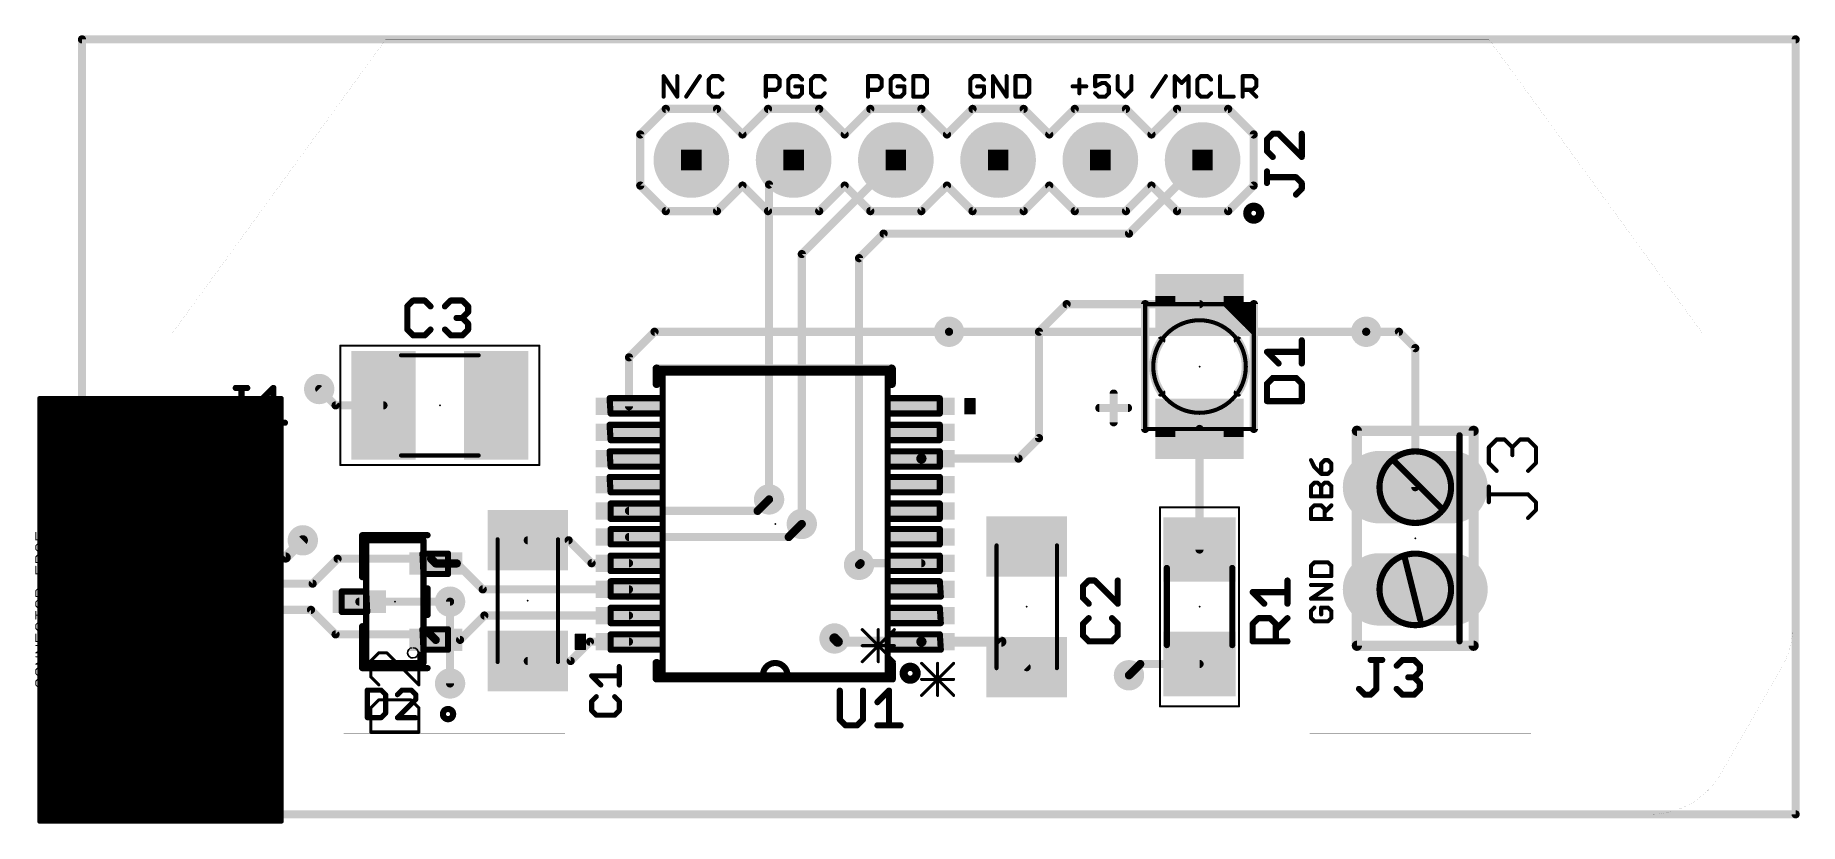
# Model space of a CAD drawing. Extents: x -1.2 to 42.7, y -0.2 to 19.4.
import ezdxf

# ---------------------------------------------------------------- set-up
doc = ezdxf.new("R2010")
doc.units = 0
for name, color, linetype in [('1', 12, 'CONTINUOUS'), ('121', 40, 'CONTINUOUS'), ('16', 132, 'CONTINUOUS'), ('17', 122, 'CONTINUOUS'), ('18', 122, 'CONTINUOUS'), ('20', 53, 'CONTINUOUS'), ('21', 251, 'CONTINUOUS'), ('23', 53, 'CONTINUOUS'), ('25', 251, 'CONTINUOUS'), ('39', 12, 'CONTINUOUS'), ('51', 251, 'CONTINUOUS')]:
    doc.layers.add(name, color=color, linetype=linetype)

# ---------------------------------------------------------------- blocks, each defined once
blk = doc.blocks.new('RECT')
blk.add_solid([(-0.5, -0.5), (0.5, -0.5), (-0.5, 0.5), (0.5, 0.5)])
blk = doc.blocks.new('ROUNDP')
at = {"const_width": 0.5}
blk.add_lwpolyline([(0, -0.25, 1), (0, 0.25, 1), (0, -0.25)], format="xyb", dxfattribs=at)
blk = doc.blocks.new('LONGP100')
at = {"const_width": 1}
blk.add_lwpolyline([(-0.5, 0), (0.5, 0)], dxfattribs=at)
at = {"const_width": 0.5}
for points in [[(-0.5, 0.25, 1), (-0.5, -0.25)], [(0.5, -0.25, 1), (0.5, 0.25)]]:
    blk.add_lwpolyline(points, format="xyb", dxfattribs=at)
blk = doc.blocks.new('ROUNDV')
at = {"const_width": 0.5}
blk.add_lwpolyline([(0, -0.25, 1), (0, 0.25, 1), (0, -0.25)], format="xyb", dxfattribs=at)

msp = doc.modelspace()

# ---------------------------------------------------------------- linework, layer by layer
at = {"layer": '1'}
for points, const_width in [([(0, 19.2532), (42.5704, 19.2532)], 0.2032), ([(0, 0), (0, 19.2532)], 0.2032), ([(42.5704, 19.2532), (42.5704, 0)], 0.2032), ([(23.7744, 11.9888), (24.4608, 12.6752)], 0.2032), ([(27.7622, 12.6752), (24.4608, 12.6752)], 0.2032), ([(13.589, 11.3538), (14.224, 11.9888)], 0.2032), ([(14.224, 11.9888), (21.5392, 11.9888)], 0.2032), ([(23.7744, 9.3472), (23.7744, 11.9888)], 0.2032), ([(32.7152, 11.9888), (31.9024, 11.9888)], 0.2032), ([(33.1216, 11.5824), (32.7152, 11.9888)], 0.2032), ([(13.589, 10.1386), (13.589, 11.3538)], 0.2032), ([(33.1216, 8.128), (33.1216, 11.5824)], 0.2032), ([(6.2992, 10.16), (5.8928, 10.5664)], 0.2032), ([(7.49, 10.16), (6.2992, 10.16)], 0.2032), ([(27.7622, 6.5782), (27.7622, 9.5752)], 0.2032), ([(23.2658, 8.8386), (23.7744, 9.3472)], 0.2032), ([(20.8528, 8.8392), (20.8534, 8.8386)], 0.254), ([(20.8534, 8.8386), (23.2658, 8.8386)], 0.2032), ([(16.7842, 7.5386), (17.0688, 7.8232)], 0.2032), ([(13.589, 7.5386), (16.7842, 7.5386)], 0.2032), ([(17.5566, 6.8886), (17.8816, 7.2136)], 0.2032), ([(5.0592, 6.38), (5.4864, 6.8072)], 0.254), ([(11.0744, 6.8086), (12.089, 6.8086)], 0.2032), ([(12.089, 6.8086), (12.659, 6.2386)], 0.2032), ([(13.589, 6.8886), (17.5566, 6.8886)], 0.2032), ([(4.1253, 6.38), (5.0592, 6.38)], 0.254), ([(5.73, 5.73), (6.35, 6.35)], 0.2032), ([(6.35, 6.35), (8.6716, 6.35)], 0.2032), ([(8.6716, 6.35), (8.7884, 6.2332)], 0.2032), ([(8.7884, 6.2332), (9.3116, 6.2332)], 0.2032), ([(9.3116, 6.2332), (9.9562, 5.5886)], 0.2032), ([(13.589, 6.2386), (12.659, 6.2386)], 0.2032), ([(19.345, 6.2386), (19.304, 6.1976)], 0.2032), ([(20.8534, 6.2386), (19.345, 6.2386)], 0.2032), ([(4.1253, 5.73), (5.73, 5.73)], 0.2032), ([(6.8898, 5.2832), (9.144, 5.2832)], 0.2032), ([(13.589, 5.5886), (9.9562, 5.5886)], 0.2032), ([(4.1253, 5.08), (5.6896, 5.08)], 0.2032), ([(5.6896, 5.08), (6.2992, 4.4704)], 0.2032), ([(9.3912, 4.3332), (9.9966, 4.9386)], 0.2032), ([(13.589, 4.9386), (9.9966, 4.9386)], 0.2032), ([(6.2992, 4.4704), (8.6512, 4.4704)], 0.2032), ([(8.6512, 4.4704), (8.7884, 4.3332)], 0.2032), ([(8.7884, 4.3332), (9.3912, 4.3332)], 0.2032), ([(12.1398, 3.8086), (12.6198, 4.2886)], 0.2032), ([(13.589, 4.2886), (12.6198, 4.2886)], 0.2032), ([(18.7746, 4.2886), (18.6944, 4.3688)], 0.254), ([(20.8534, 4.2886), (18.7746, 4.2886)], 0.254), ([(20.8534, 4.2886), (22.8372, 4.2886)], 0.254), ([(22.8372, 4.2886), (23.4696, 3.6562)], 0.2032), ([(11.0744, 3.8086), (12.1398, 3.8086)], 0.2032), ([(26.2894, 3.7342), (26.0096, 3.4544)], 0.2032), ([(27.7622, 3.7342), (26.2894, 3.7342)], 0.2032), ([(42.5704, 0), (0, 0)], 0.2032)]:
    msp.add_lwpolyline(points, dxfattribs=dict(at, const_width=const_width))
for points, const_width in [([(0, 19.304, 1), (0, 19.2024)], 0.1016), ([(0.0508, 19.2532, 1), (-0.0508, 19.2532)], 0.1016), ([(42.6212, 19.2532, 1), (42.5196, 19.2532)], 0.1016), ([(42.5704, 19.2024, 1), (42.5704, 19.304)], 0.1016), ([(24.4608, 12.726, 1), (24.4608, 12.6244)], 0.1016), ([(24.4967, 12.6393, 1), (24.4249, 12.7111)], 0.1016), ([(27.7622, 12.6244, 1), (27.7622, 12.726)], 0.1016), ([(14.224, 12.0396, 1), (14.224, 11.938)], 0.1016), ([(14.2599, 11.9529, 1), (14.1881, 12.0247)], 0.1016), ([(21.5392, 11.938, 1), (21.5392, 12.0396)], 0.1016), ([(23.8252, 11.9888, 1), (23.7236, 11.9888)], 0.1016), ([(23.7385, 12.0247, 1), (23.8103, 11.9529)], 0.1016), ([(31.9024, 12.0396, 1), (31.9024, 11.938)], 0.1016), ([(32.7511, 12.0247, 1), (32.6793, 11.9529)], 0.1016), ([(32.7152, 11.938, 1), (32.7152, 12.0396)], 0.1016), ([(13.6398, 11.3538, 1), (13.5382, 11.3538)], 0.1016), ([(13.5531, 11.3897, 1), (13.6249, 11.3179)], 0.1016), ([(33.1724, 11.5824, 1), (33.0708, 11.5824)], 0.1016), ([(33.0857, 11.5465, 1), (33.1575, 11.6183)], 0.1016), ([(5.9287, 10.6023, 1), (5.8569, 10.5305)], 0.1016), ([(6.2992, 10.2108, 1), (6.2992, 10.1092)], 0.1016), ([(6.2633, 10.1241, 1), (6.3351, 10.1959)], 0.1016), ([(7.49, 10.1092, 1), (7.49, 10.2108)], 0.1016), ([(13.5382, 10.1386, 1), (13.6398, 10.1386)], 0.1016), ([(27.813, 9.5752, 1), (27.7114, 9.5752)], 0.1016), ([(23.7236, 9.3472, 1), (23.8252, 9.3472)], 0.1016), ([(23.8103, 9.3113, 1), (23.7385, 9.3831)], 0.1016), ([(20.8977, 8.8841, 1), (20.8079, 8.7943)], 0.127), ([(20.8085, 8.7937, 1), (20.8983, 8.8835)], 0.127), ([(20.8534, 8.8894, 1), (20.8534, 8.7878)], 0.1016), ([(23.2299, 8.8745, 1), (23.3017, 8.8027)], 0.1016), ([(23.2658, 8.7878, 1), (23.2658, 8.8894)], 0.1016), ([(17.1047, 7.7873, 1), (17.0329, 7.8591)], 0.1016), ([(33.0708, 8.128, 1), (33.1724, 8.128)], 0.1016), ([(13.589, 7.5894, 1), (13.589, 7.4878)], 0.1016), ([(16.7483, 7.5745, 1), (16.8201, 7.5027)], 0.1016), ([(16.7842, 7.4878, 1), (16.7842, 7.5894)], 0.1016), ([(17.9175, 7.1777, 1), (17.8457, 7.2495)], 0.1016), ([(5.5313, 6.7623, 1), (5.4415, 6.8521)], 0.127), ([(11.0744, 6.8594, 1), (11.0744, 6.7578)], 0.1016), ([(12.1249, 6.8445, 1), (12.0531, 6.7727)], 0.1016), ([(12.089, 6.7578, 1), (12.089, 6.8594)], 0.1016), ([(13.589, 6.9394, 1), (13.589, 6.8378)], 0.1016), ([(17.5207, 6.9245, 1), (17.5925, 6.8527)], 0.1016), ([(17.5566, 6.8378, 1), (17.5566, 6.9394)], 0.1016), ([(27.7114, 6.5782, 1), (27.813, 6.5782)], 0.1016), ([(4.1253, 6.4435, 1), (4.1253, 6.3165)], 0.127), ([(5.0143, 6.4249, 1), (5.1041, 6.3351)], 0.127), ([(5.0592, 6.3165, 1), (5.0592, 6.4435)], 0.127), ([(6.35, 6.4008, 1), (6.35, 6.2992)], 0.1016), ([(6.3859, 6.3141, 1), (6.3141, 6.3859)], 0.1016), ([(8.7075, 6.3859, 1), (8.6357, 6.3141)], 0.1016), ([(8.6716, 6.2992, 1), (8.6716, 6.4008)], 0.1016), ([(8.7884, 6.284, 1), (8.7884, 6.1824)], 0.1016), ([(8.7525, 6.1973, 1), (8.8243, 6.2691)], 0.1016), ([(9.3475, 6.2691, 1), (9.2757, 6.1973)], 0.1016), ([(9.3116, 6.1824, 1), (9.3116, 6.284)], 0.1016), ([(12.659, 6.2894, 1), (12.659, 6.1878)], 0.1016), ([(12.6231, 6.2027, 1), (12.6949, 6.2745)], 0.1016), ([(13.589, 6.1878, 1), (13.589, 6.2894)], 0.1016), ([(19.2681, 6.2335, 1), (19.3399, 6.1617)], 0.1016), ([(19.345, 6.2894, 1), (19.345, 6.1878)], 0.1016), ([(19.3809, 6.2027, 1), (19.3091, 6.2745)], 0.1016), ([(20.8534, 6.1878, 1), (20.8534, 6.2894)], 0.1016), ([(4.1253, 5.7808, 1), (4.1253, 5.6792)], 0.1016), ([(5.6941, 5.7659, 1), (5.7659, 5.6941)], 0.1016), ([(5.73, 5.6792, 1), (5.73, 5.7808)], 0.1016), ([(6.8898, 5.334, 1), (6.8898, 5.2324)], 0.1016), ([(9.144, 5.2324, 1), (9.144, 5.334)], 0.1016), ([(9.9562, 5.6394, 1), (9.9562, 5.5378)], 0.1016), ([(9.9203, 5.5527, 1), (9.9921, 5.6245)], 0.1016), ([(13.589, 5.5378, 1), (13.589, 5.6394)], 0.1016), ([(4.1253, 5.1308, 1), (4.1253, 5.0292)], 0.1016), ([(5.7255, 5.1159, 1), (5.6537, 5.0441)], 0.1016), ([(5.6896, 5.0292, 1), (5.6896, 5.1308)], 0.1016), ([(9.9966, 4.9894, 1), (9.9966, 4.8878)], 0.1016), ([(10.0325, 4.9027, 1), (9.9607, 4.9745)], 0.1016), ([(13.589, 4.8878, 1), (13.589, 4.9894)], 0.1016), ([(6.2992, 4.5212, 1), (6.2992, 4.4196)], 0.1016), ([(6.2633, 4.4345, 1), (6.3351, 4.5063)], 0.1016), ([(8.6871, 4.5063, 1), (8.6153, 4.4345)], 0.1016), ([(8.6512, 4.4196, 1), (8.6512, 4.5212)], 0.1016), ([(8.7884, 4.384, 1), (8.7884, 4.2824)], 0.1016), ([(8.7525, 4.2973, 1), (8.8243, 4.3691)], 0.1016), ([(9.3553, 4.3691, 1), (9.4271, 4.2973)], 0.1016), ([(9.3912, 4.2824, 1), (9.3912, 4.384)], 0.1016), ([(12.6198, 4.3394, 1), (12.6198, 4.2378)], 0.1016), ([(12.6557, 4.2527, 1), (12.5839, 4.3245)], 0.1016), ([(13.589, 4.2378, 1), (13.589, 4.3394)], 0.1016), ([(18.7393, 4.4137, 1), (18.6495, 4.3239)], 0.127), ([(18.7746, 4.3521, 1), (18.7746, 4.2251)], 0.127), ([(18.7297, 4.2437, 1), (18.8195, 4.3335)], 0.127), ([(20.8534, 4.3521, 1), (20.8534, 4.2251)], 0.127), ([(20.8534, 4.2251, 1), (20.8534, 4.3521)], 0.127), ([(22.8731, 4.3245, 1), (22.8013, 4.2527)], 0.1016), ([(22.8372, 4.2251, 1), (22.8372, 4.3521)], 0.127), ([(11.0744, 3.8594, 1), (11.0744, 3.7578)], 0.1016), ([(12.1039, 3.8445, 1), (12.1757, 3.7727)], 0.1016), ([(12.1398, 3.7578, 1), (12.1398, 3.8594)], 0.1016), ([(23.4337, 3.6203, 1), (23.5055, 3.6921)], 0.1016), ([(25.9737, 3.4903, 1), (26.0455, 3.4185)], 0.1016), ([(26.2894, 3.785, 1), (26.2894, 3.6834)], 0.1016), ([(26.3253, 3.6983, 1), (26.2535, 3.7701)], 0.1016), ([(27.7622, 3.6834, 1), (27.7622, 3.785)], 0.1016), ([(0, 0.0508, 1), (0, -0.0508)], 0.1016), ([(-0.0508, 0, 1), (0.0508, 0)], 0.1016), ([(42.5196, 0, 1), (42.6212, 0)], 0.1016), ([(42.5704, -0.0508, 1), (42.5704, 0.0508)], 0.1016)]:
    msp.add_lwpolyline(points, format="xyb", dxfattribs=dict(at, const_width=const_width))
at = {"layer": '121'}
for points, const_width in [([(14.4488, 17.8308), (14.4488, 18.3392)], 0.1016), ([(14.4488, 18.3392), (14.7878, 17.8308)], 0.1016), ([(14.7878, 17.8308), (14.7878, 18.3392)], 0.1016), ([(15.0101, 17.8308), (15.3491, 18.3392)], 0.1016), ([(15.6562, 18.3392), (15.5715, 18.2545)], 0.1016), ([(15.5715, 18.2545), (15.5715, 17.9155)], 0.1016), ([(15.8257, 18.3392), (15.6562, 18.3392)], 0.1016), ([(15.9104, 18.2545), (15.8257, 18.3392)], 0.1016), ([(16.9888, 17.8308), (16.9888, 18.3392)], 0.1016), ([(16.9888, 18.3392), (17.2431, 18.3392)], 0.1016), ([(17.2431, 18.0003), (16.9888, 18.0003)], 0.1016), ([(17.2431, 18.3392), (17.3278, 18.2545)], 0.1016), ([(17.3278, 18.085), (17.2431, 18.0003)], 0.1016), ([(17.3278, 18.2545), (17.3278, 18.085)], 0.1016), ([(17.6349, 18.3392), (17.5501, 18.2545)], 0.1016), ([(17.5501, 18.2545), (17.5501, 17.9155)], 0.1016), ([(17.8044, 18.3392), (17.6349, 18.3392)], 0.1016), ([(17.8891, 18.085), (17.7196, 18.085)], 0.1016), ([(17.8891, 18.2545), (17.8044, 18.3392)], 0.1016), ([(17.8891, 17.9155), (17.8891, 18.085)], 0.1016), ([(18.1962, 18.3392), (18.1115, 18.2545)], 0.1016), ([(18.1115, 18.2545), (18.1115, 17.9155)], 0.1016), ([(18.3657, 18.3392), (18.1962, 18.3392)], 0.1016), ([(18.4504, 18.2545), (18.3657, 18.3392)], 0.1016), ([(19.5288, 17.8308), (19.5288, 18.3392)], 0.1016), ([(19.5288, 18.3392), (19.783, 18.3392)], 0.1016), ([(19.783, 18.0003), (19.5288, 18.0003)], 0.1016), ([(19.783, 18.3392), (19.8678, 18.2545)], 0.1016), ([(19.8678, 18.085), (19.783, 18.0003)], 0.1016), ([(19.8678, 18.2545), (19.8678, 18.085)], 0.1016), ([(20.1749, 18.3392), (20.0901, 18.2545)], 0.1016), ([(20.0901, 18.2545), (20.0901, 17.9155)], 0.1016), ([(20.3444, 18.3392), (20.1749, 18.3392)], 0.1016), ([(20.4291, 18.085), (20.2596, 18.085)], 0.1016), ([(20.4291, 18.2545), (20.3444, 18.3392)], 0.1016), ([(20.4291, 17.9155), (20.4291, 18.085)], 0.1016), ([(20.6515, 18.3392), (20.6515, 17.8308)], 0.1016), ([(20.9057, 18.3392), (20.6515, 18.3392)], 0.1016), ([(20.9904, 18.2545), (20.9057, 18.3392)], 0.1016), ([(20.9904, 17.9155), (20.9904, 18.2545)], 0.1016), ([(22.1536, 18.3392), (22.0688, 18.2545)], 0.1016), ([(22.0688, 18.2545), (22.0688, 17.9155)], 0.1016), ([(22.3231, 18.3392), (22.1536, 18.3392)], 0.1016), ([(22.4078, 18.085), (22.2383, 18.085)], 0.1016), ([(22.4078, 18.2545), (22.3231, 18.3392)], 0.1016), ([(22.4078, 17.9155), (22.4078, 18.085)], 0.1016), ([(22.6301, 17.8308), (22.6301, 18.3392)], 0.1016), ([(22.6301, 18.3392), (22.9691, 17.8308)], 0.1016), ([(22.9691, 17.8308), (22.9691, 18.3392)], 0.1016), ([(23.1915, 18.3392), (23.1915, 17.8308)], 0.1016), ([(23.4457, 18.3392), (23.1915, 18.3392)], 0.1016), ([(23.5304, 18.2545), (23.4457, 18.3392)], 0.1016), ([(23.5304, 17.9155), (23.5304, 18.2545)], 0.1016), ([(24.6088, 18.085), (24.9478, 18.085)], 0.1016), ([(24.7783, 18.2545), (24.7783, 17.9155)], 0.1016), ([(25.5091, 18.3392), (25.1701, 18.3392)], 0.1016), ([(25.1701, 18.3392), (25.1701, 18.085)], 0.1016), ([(25.1701, 18.085), (25.3396, 18.1698)], 0.1016), ([(25.3396, 18.1698), (25.4244, 18.1698)], 0.1016), ([(25.4244, 18.1698), (25.5091, 18.085)], 0.1016), ([(25.5091, 18.085), (25.5091, 17.9155)], 0.1016), ([(25.7315, 18.3392), (25.7315, 18.0003)], 0.1016), ([(25.7315, 18.0003), (25.9009, 17.8308)], 0.1016), ([(25.9009, 17.8308), (26.0704, 18.0003)], 0.1016), ([(26.0704, 18.0003), (26.0704, 18.3392)], 0.1016), ([(26.5875, 17.8308), (26.9265, 18.3392)], 0.1016), ([(27.1488, 17.8308), (27.1488, 18.3392)], 0.1016), ([(27.1488, 18.3392), (27.3183, 18.1698)], 0.1016), ([(27.3183, 18.1698), (27.4878, 18.3392)], 0.1016), ([(27.4878, 18.3392), (27.4878, 17.8308)], 0.1016), ([(27.7949, 18.3392), (27.7101, 18.2545)], 0.1016), ([(27.7101, 18.2545), (27.7101, 17.9155)], 0.1016), ([(27.9644, 18.3392), (27.7949, 18.3392)], 0.1016), ([(28.0491, 18.2545), (27.9644, 18.3392)], 0.1016), ([(28.2715, 18.3392), (28.2715, 17.8308)], 0.1016), ([(28.8328, 17.8308), (28.8328, 18.3392)], 0.1016), ([(28.8328, 18.3392), (29.087, 18.3392)], 0.1016), ([(29.087, 18.0003), (28.8328, 18.0003)], 0.1016), ([(29.0022, 18.0003), (29.1717, 17.8308)], 0.1016), ([(29.087, 18.3392), (29.1717, 18.2545)], 0.1016), ([(29.1717, 18.085), (29.087, 18.0003)], 0.1016), ([(29.1717, 18.2545), (29.1717, 18.085)], 0.1016), ([(15.5715, 17.9155), (15.6562, 17.8308)], 0.1016), ([(15.6562, 17.8308), (15.8257, 17.8308)], 0.1016), ([(15.8257, 17.8308), (15.9104, 17.9155)], 0.1016), ([(17.5501, 17.9155), (17.6349, 17.8308)], 0.1016), ([(17.6349, 17.8308), (17.8044, 17.8308)], 0.1016), ([(17.8044, 17.8308), (17.8891, 17.9155)], 0.1016), ([(18.1115, 17.9155), (18.1962, 17.8308)], 0.1016), ([(18.1962, 17.8308), (18.3657, 17.8308)], 0.1016), ([(18.3657, 17.8308), (18.4504, 17.9155)], 0.1016), ([(20.0901, 17.9155), (20.1749, 17.8308)], 0.1016), ([(20.1749, 17.8308), (20.3444, 17.8308)], 0.1016), ([(20.3444, 17.8308), (20.4291, 17.9155)], 0.1016), ([(20.6515, 17.8308), (20.9057, 17.8308)], 0.1016), ([(20.9057, 17.8308), (20.9904, 17.9155)], 0.1016), ([(22.0688, 17.9155), (22.1536, 17.8308)], 0.1016), ([(22.1536, 17.8308), (22.3231, 17.8308)], 0.1016), ([(22.3231, 17.8308), (22.4078, 17.9155)], 0.1016), ([(23.1915, 17.8308), (23.4457, 17.8308)], 0.1016), ([(23.4457, 17.8308), (23.5304, 17.9155)], 0.1016), ([(25.2549, 17.8308), (25.1701, 17.9155)], 0.1016), ([(25.4244, 17.8308), (25.2549, 17.8308)], 0.1016), ([(25.5091, 17.9155), (25.4244, 17.8308)], 0.1016), ([(27.7101, 17.9155), (27.7949, 17.8308)], 0.1016), ([(27.7949, 17.8308), (27.9644, 17.8308)], 0.1016), ([(27.9644, 17.8308), (28.0491, 17.9155)], 0.1016), ([(28.2715, 17.8308), (28.6104, 17.8308)], 0.1016), ([(29.5819, 16.9084), (29.4379, 16.7644)], 0.1524), ([(29.4379, 16.7644), (29.4379, 16.4763)], 0.1524), ([(29.726, 16.9084), (29.5819, 16.9084)], 0.1524), ([(30.3022, 16.3322), (29.726, 16.9084)], 0.1524), ([(30.3022, 16.9084), (30.3022, 16.3322)], 0.1524), ([(29.4379, 16.4763), (29.5819, 16.3322)], 0.1524), ([(29.4379, 15.6848), (29.4379, 15.9729)], 0.1524), ([(30.1581, 15.8289), (29.4379, 15.8289)], 0.1524), ([(30.3022, 15.6848), (30.1581, 15.8289)], 0.1524), ([(30.1581, 15.3967), (30.3022, 15.5407)], 0.1524), ([(30.3022, 15.5407), (30.3022, 15.6848)], 0.1524), ([(8.2255, 12.7642), (8.0815, 12.6202)], 0.1524), ([(8.5137, 12.7642), (8.2255, 12.7642)], 0.1524), ([(8.6577, 12.6202), (8.5137, 12.7642)], 0.1524), ([(9.017, 12.6202), (9.1611, 12.7642)], 0.1524), ([(9.1611, 12.7642), (9.4492, 12.7642)], 0.1524), ([(9.4492, 12.7642), (9.5932, 12.6202)], 0.1524), ([(26.4122, 12.6752), (26.4122, 9.5752)], 0.2032), ([(29.1122, 9.5752), (29.1122, 12.6752)], 0.2032), ([(8.0815, 12.6202), (8.0815, 12.044)], 0.1524), ([(9.4492, 12.3321), (9.3051, 12.3321)], 0.1524), ([(9.5932, 12.4761), (9.4492, 12.3321)], 0.1524), ([(9.4492, 12.3321), (9.5932, 12.188)], 0.1524), ([(9.5932, 12.6202), (9.5932, 12.4761)], 0.1524), ([(8.0815, 12.044), (8.2255, 11.8999)], 0.1524), ([(8.2255, 11.8999), (8.5137, 11.8999)], 0.1524), ([(8.5137, 11.8999), (8.6577, 12.044)], 0.1524), ([(9.1611, 11.8999), (9.017, 12.044)], 0.1524), ([(9.4492, 11.8999), (9.1611, 11.8999)], 0.1524), ([(9.5932, 12.044), (9.4492, 11.8999)], 0.1524), ([(9.5932, 12.188), (9.5932, 12.044)], 0.1524), ([(30.3022, 11.2014), (30.3022, 11.7776)], 0.1524), ([(29.726, 11.2014), (29.4379, 11.4895)], 0.1524), ([(29.4379, 11.4895), (30.3022, 11.4895)], 0.1524), ([(20.1168, 11.0744), (14.2748, 11.0744)], 0.2032), ([(14.2748, 11.0744), (14.2748, 10.6934)], 0.2032), ([(20.1168, 10.6934), (20.1168, 11.0744)], 0.2032), ([(3.8187, 10.5925), (4.1068, 10.5925)], 0.1524), ([(3.9628, 9.8723), (3.9628, 10.5925)], 0.1524), ([(4.4661, 10.3044), (4.7542, 10.5925)], 0.1524), ([(4.7542, 10.5925), (4.7542, 9.7282)], 0.1524), ([(25.6291, 9.7404), (25.6291, 10.4522)], 0.2032), ([(29.5819, 10.8421), (29.4379, 10.6981)], 0.1524), ([(29.4379, 10.6981), (29.4379, 10.2659)], 0.1524), ([(30.1581, 10.8421), (29.5819, 10.8421)], 0.1524), ([(30.3022, 10.6981), (30.1581, 10.8421)], 0.1524), ([(30.3022, 10.2659), (30.3022, 10.6981)], 0.1524), ([(25.985, 10.0963), (25.2732, 10.0963)], 0.2032), ([(29.4379, 10.2659), (30.3022, 10.2659)], 0.1524), ([(3.5306, 9.8723), (3.6747, 9.7282)], 0.1524), ([(3.6747, 9.7282), (3.8187, 9.7282)], 0.1524), ([(3.8187, 9.7282), (3.9628, 9.8723)], 0.1524), ([(4.4661, 9.7282), (5.0423, 9.7282)], 0.1524), ([(0.0003, 9.08), (0.0003, 1.08)], 0.2032), ([(0.2903, 9.08), (0.0003, 9.08)], 0.2032), ([(4.6003, 9.08), (2.6203, 9.08)], 0.2032), ([(4.6003, 6.76), (4.6003, 9.08)], 0.2032), ([(30.5304, 8.7984), (30.6151, 8.6289)], 0.1016), ([(30.8693, 8.7984), (30.7846, 8.7137)], 0.1016), ([(30.9541, 8.7984), (30.8693, 8.7984)], 0.1016), ([(31.0388, 8.7137), (30.9541, 8.7984)], 0.1016), ([(30.6151, 8.6289), (30.7846, 8.4595)], 0.1016), ([(30.7846, 8.7137), (30.7846, 8.4595)], 0.1016), ([(30.7846, 8.4595), (30.9541, 8.4595)], 0.1016), ([(30.9541, 8.4595), (31.0388, 8.5442)], 0.1016), ([(31.0388, 8.5442), (31.0388, 8.7137)], 0.1016), ([(30.5304, 8.1524), (30.6151, 8.2371)], 0.1016), ([(30.5304, 7.8981), (30.5304, 8.1524)], 0.1016), ([(31.0388, 7.8981), (30.5304, 7.8981)], 0.1016), ([(30.6151, 8.2371), (30.6998, 8.2371)], 0.1016), ([(30.6998, 8.2371), (30.7846, 8.1524)], 0.1016), ([(30.7846, 8.1524), (30.8693, 8.2371)], 0.1016), ([(30.7846, 7.8981), (30.7846, 8.1524)], 0.1016), ([(30.8693, 8.2371), (30.9541, 8.2371)], 0.1016), ([(30.9541, 8.2371), (31.0388, 8.1524)], 0.1016), ([(31.0388, 8.1524), (31.0388, 7.8981)], 0.1016), ([(30.5304, 7.5911), (30.6151, 7.6758)], 0.1016), ([(30.5304, 7.3368), (30.5304, 7.5911)], 0.1016), ([(30.6151, 7.6758), (30.7846, 7.6758)], 0.1016), ([(30.7846, 7.6758), (30.8693, 7.5911)], 0.1016), ([(30.8693, 7.5063), (31.0388, 7.6758)], 0.1016), ([(30.8693, 7.5911), (30.8693, 7.3368)], 0.1016), ([(31.0388, 7.3368), (30.5304, 7.3368)], 0.1016), ([(30.6151, 6.2584), (30.5304, 6.1737)], 0.1016), ([(30.5304, 6.1737), (30.5304, 5.9195)], 0.1016), ([(30.9541, 6.2584), (30.6151, 6.2584)], 0.1016), ([(31.0388, 6.1737), (30.9541, 6.2584)], 0.1016), ([(31.0388, 5.9195), (31.0388, 6.1737)], 0.1016), ([(25.0099, 5.8086), (24.8659, 5.6646)], 0.1524), ([(24.8659, 5.6646), (24.8659, 5.3765)], 0.1524), ([(25.154, 5.8086), (25.0099, 5.8086)], 0.1524), ([(25.7302, 5.2324), (25.154, 5.8086)], 0.1524), ([(25.7302, 5.8086), (25.7302, 5.2324)], 0.1524), ([(29.9466, 5.2324), (29.9466, 5.8086)], 0.1524), ([(30.5304, 5.9195), (31.0388, 5.9195)], 0.1016), ([(30.5304, 5.3581), (31.0388, 5.6971)], 0.1016), ([(31.0388, 5.6971), (30.5304, 5.6971)], 0.1016), ([(24.8659, 5.3765), (25.0099, 5.2324)], 0.1524), ([(29.3704, 5.2324), (29.0823, 5.5205)], 0.1524), ([(29.0823, 5.5205), (29.9466, 5.5205)], 0.1524), ([(31.0388, 5.3581), (30.5304, 5.3581)], 0.1016), ([(25.0099, 4.8731), (24.8659, 4.729)], 0.1524), ([(25.7302, 4.729), (25.5861, 4.8731)], 0.1524), ([(29.0823, 4.729), (29.2263, 4.8731)], 0.1524), ([(29.2263, 4.8731), (29.5144, 4.8731)], 0.1524), ([(29.5144, 4.8731), (29.6585, 4.729)], 0.1524), ([(29.6585, 4.585), (29.9466, 4.8731)], 0.1524), ([(30.6151, 5.1358), (30.5304, 5.0511)], 0.1016), ([(30.5304, 5.0511), (30.5304, 4.8816)], 0.1016), ([(30.5304, 4.8816), (30.6151, 4.7968)], 0.1016), ([(30.6151, 4.7968), (30.9541, 4.7968)], 0.1016), ([(30.9541, 5.1358), (30.7846, 5.1358)], 0.1016), ([(30.7846, 5.1358), (30.7846, 4.9663)], 0.1016), ([(31.0388, 5.0511), (30.9541, 5.1358)], 0.1016), ([(30.9541, 4.7968), (31.0388, 4.8816)], 0.1016), ([(31.0388, 4.8816), (31.0388, 5.0511)], 0.1016), ([(24.8659, 4.729), (24.8659, 4.4409)], 0.1524), ([(24.8659, 4.4409), (25.0099, 4.2969)], 0.1524), ([(25.5861, 4.2969), (25.7302, 4.4409)], 0.1524), ([(25.7302, 4.4409), (25.7302, 4.729)], 0.1524), ([(29.0823, 4.2969), (29.0823, 4.729)], 0.1524), ([(29.6585, 4.729), (29.6585, 4.2969)], 0.1524), ([(25.0099, 4.2969), (25.5861, 4.2969)], 0.1524), ([(29.9466, 4.2969), (29.0823, 4.2969)], 0.1524), ([(13.3477, 3.2131), (13.3477, 3.6707)], 0.127), ([(14.2748, 3.7592), (14.2748, 3.3782)], 0.2032), ([(20.1168, 3.3782), (20.1168, 3.7592)], 0.2032), ([(32.0127, 3.8361), (32.3008, 3.8361)], 0.1524), ([(32.1568, 3.1159), (32.1568, 3.8361)], 0.1524), ([(32.6601, 3.6921), (32.8042, 3.8361)], 0.1524), ([(32.8042, 3.8361), (33.0923, 3.8361)], 0.1524), ([(33.0923, 3.8361), (33.2363, 3.6921)], 0.1524), ([(33.2363, 3.548), (33.0923, 3.404)], 0.1524), ([(33.2363, 3.6921), (33.2363, 3.548)], 0.1524), ([(4.6003, 3.34), (4.6003, 1.08)], 0.2032), ([(7.0875, 3.0867), (7.0875, 2.4003)], 0.127), ([(7.4307, 3.0867), (7.0875, 3.0867)], 0.127), ([(7.5451, 2.9723), (7.4307, 3.0867)], 0.127), ([(7.9503, 3.0867), (7.8359, 2.9723)], 0.127), ([(8.1791, 3.0867), (7.9503, 3.0867)], 0.127), ([(8.2935, 2.9723), (8.1791, 3.0867)], 0.127), ([(12.8901, 3.2131), (12.6613, 3.4419)], 0.127), ([(12.6613, 3.4419), (13.3477, 3.4419)], 0.127), ([(14.2748, 3.3782), (20.1168, 3.3782)], 0.2032), ([(18.8257, 3.0741), (18.8257, 2.3539)], 0.1524), ([(19.4019, 2.3539), (19.4019, 3.0741)], 0.1524), ([(19.7612, 2.786), (20.0493, 3.0741)], 0.1524), ([(20.0493, 3.0741), (20.0493, 2.2098)], 0.1524), ([(31.7246, 3.1159), (31.8687, 2.9718)], 0.1524), ([(32.0127, 2.9718), (32.1568, 3.1159)], 0.1524), ([(32.8042, 2.9718), (32.6601, 3.1159)], 0.1524), ([(33.0923, 3.404), (32.9482, 3.404)], 0.1524), ([(33.0923, 3.404), (33.2363, 3.2599)], 0.1524), ([(33.2363, 3.1159), (33.0923, 2.9718)], 0.1524), ([(33.2363, 3.2599), (33.2363, 3.1159)], 0.1524), ([(7.5451, 2.5147), (7.5451, 2.9723)], 0.127), ([(7.8359, 2.4003), (8.2935, 2.8579)], 0.127), ([(8.2935, 2.8579), (8.2935, 2.9723)], 0.127), ([(12.7757, 2.9223), (12.6613, 2.8079)], 0.127), ([(12.6613, 2.8079), (12.6613, 2.5791)], 0.127), ([(12.6613, 2.5791), (12.7757, 2.4647)], 0.127), ([(13.3477, 2.8079), (13.2333, 2.9223)], 0.127), ([(13.2333, 2.4647), (13.3477, 2.5791)], 0.127), ([(13.3477, 2.5791), (13.3477, 2.8079)], 0.127), ([(31.8687, 2.9718), (32.0127, 2.9718)], 0.1524), ([(33.0923, 2.9718), (32.8042, 2.9718)], 0.1524), ([(7.0875, 2.4003), (7.4307, 2.4003)], 0.127), ([(7.4307, 2.4003), (7.5451, 2.5147)], 0.127), ([(8.2935, 2.4003), (7.8359, 2.4003)], 0.127), ([(12.7757, 2.4647), (13.2333, 2.4647)], 0.127), ([(18.8257, 2.3539), (18.9697, 2.2098)], 0.1524), ([(18.9697, 2.2098), (19.2579, 2.2098)], 0.1524), ([(19.2579, 2.2098), (19.4019, 2.3539)], 0.1524), ([(19.7612, 2.2098), (20.3374, 2.2098)], 0.1524), ([(0.3103, 1.08), (0.0003, 1.08)], 0.2032), ([(4.6003, 1.08), (2.6303, 1.08)], 0.2032)]:
    msp.add_lwpolyline(points, dxfattribs=dict(at, const_width=const_width))
for points, const_width in [([(14.4742, 18.3392, 1), (14.4234, 18.3392)], 0.0508), ([(14.47, 18.3533, 1), (14.4277, 18.3251)], 0.0508), ([(14.8132, 18.3392, 1), (14.7624, 18.3392)], 0.0508), ([(15.3702, 18.3251, 1), (15.328, 18.3533)], 0.0508), ([(15.5535, 18.2725, 1), (15.5894, 18.2365)], 0.0508), ([(15.5969, 18.2545, 1), (15.5461, 18.2545)], 0.0508), ([(15.6562, 18.3646, 1), (15.6562, 18.3138)], 0.0508), ([(15.6742, 18.3213, 1), (15.6382, 18.3572)], 0.0508), ([(15.8436, 18.3572, 1), (15.8077, 18.3213)], 0.0508), ([(15.8257, 18.3138, 1), (15.8257, 18.3646)], 0.0508), ([(15.8924, 18.2365, 1), (15.9284, 18.2725)], 0.0508), ([(17.0142, 18.3392, 1), (16.9634, 18.3392)], 0.0508), ([(16.9888, 18.3646, 1), (16.9888, 18.3138)], 0.0508), ([(16.9888, 18.0257, 1), (16.9888, 17.9749)], 0.0508), ([(17.261, 18.3572, 1), (17.2251, 18.3213)], 0.0508), ([(17.2251, 18.0182, 1), (17.261, 17.9823)], 0.0508), ([(17.2431, 18.3138, 1), (17.2431, 18.3646)], 0.0508), ([(17.2431, 17.9749, 1), (17.2431, 18.0257)], 0.0508), ([(17.3532, 18.2545, 1), (17.3024, 18.2545)], 0.0508), ([(17.3024, 18.085, 1), (17.3532, 18.085)], 0.0508), ([(17.3098, 18.2365, 1), (17.3458, 18.2725)], 0.0508), ([(17.3458, 18.0671, 1), (17.3098, 18.103)], 0.0508), ([(17.5755, 18.2545, 1), (17.5247, 18.2545)], 0.0508), ([(17.5322, 18.2725, 1), (17.5681, 18.2365)], 0.0508), ([(17.6349, 18.3646, 1), (17.6349, 18.3138)], 0.0508), ([(17.6528, 18.3213, 1), (17.6169, 18.3572)], 0.0508), ([(17.7196, 18.1104, 1), (17.7196, 18.0596)], 0.0508), ([(17.8223, 18.3572, 1), (17.7864, 18.3213)], 0.0508), ([(17.8044, 18.3138, 1), (17.8044, 18.3646)], 0.0508), ([(17.9145, 18.085, 1), (17.8637, 18.085)], 0.0508), ([(17.8711, 18.2365, 1), (17.9071, 18.2725)], 0.0508), ([(17.8891, 18.0596, 1), (17.8891, 18.1104)], 0.0508), ([(18.0935, 18.2725, 1), (18.1294, 18.2365)], 0.0508), ([(18.1369, 18.2545, 1), (18.0861, 18.2545)], 0.0508), ([(18.1962, 18.3646, 1), (18.1962, 18.3138)], 0.0508), ([(18.2142, 18.3213, 1), (18.1782, 18.3572)], 0.0508), ([(18.3836, 18.3572, 1), (18.3477, 18.3213)], 0.0508), ([(18.3657, 18.3138, 1), (18.3657, 18.3646)], 0.0508), ([(18.4324, 18.2365, 1), (18.4684, 18.2725)], 0.0508), ([(19.5542, 18.3392, 1), (19.5034, 18.3392)], 0.0508), ([(19.5288, 18.3646, 1), (19.5288, 18.3138)], 0.0508), ([(19.5288, 18.0257, 1), (19.5288, 17.9749)], 0.0508), ([(19.801, 18.3572, 1), (19.7651, 18.3213)], 0.0508), ([(19.7651, 18.0182, 1), (19.801, 17.9823)], 0.0508), ([(19.783, 18.3138, 1), (19.783, 18.3646)], 0.0508), ([(19.783, 17.9749, 1), (19.783, 18.0257)], 0.0508), ([(19.8932, 18.2545, 1), (19.8424, 18.2545)], 0.0508), ([(19.8424, 18.085, 1), (19.8932, 18.085)], 0.0508), ([(19.8498, 18.2365, 1), (19.8858, 18.2725)], 0.0508), ([(19.8858, 18.0671, 1), (19.8498, 18.103)], 0.0508), ([(20.1155, 18.2545, 1), (20.0647, 18.2545)], 0.0508), ([(20.0722, 18.2725, 1), (20.1081, 18.2365)], 0.0508), ([(20.1749, 18.3646, 1), (20.1749, 18.3138)], 0.0508), ([(20.1928, 18.3213, 1), (20.1569, 18.3572)], 0.0508), ([(20.2596, 18.1104, 1), (20.2596, 18.0596)], 0.0508), ([(20.3623, 18.3572, 1), (20.3264, 18.3213)], 0.0508), ([(20.3444, 18.3138, 1), (20.3444, 18.3646)], 0.0508), ([(20.4545, 18.085, 1), (20.4037, 18.085)], 0.0508), ([(20.4111, 18.2365, 1), (20.4471, 18.2725)], 0.0508), ([(20.4291, 18.0596, 1), (20.4291, 18.1104)], 0.0508), ([(20.6769, 18.3392, 1), (20.6261, 18.3392)], 0.0508), ([(20.6515, 18.3646, 1), (20.6515, 18.3138)], 0.0508), ([(20.9236, 18.3572, 1), (20.8877, 18.3213)], 0.0508), ([(20.9057, 18.3138, 1), (20.9057, 18.3646)], 0.0508), ([(21.0158, 18.2545, 1), (20.965, 18.2545)], 0.0508), ([(20.9724, 18.2365, 1), (21.0084, 18.2725)], 0.0508), ([(22.0942, 18.2545, 1), (22.0434, 18.2545)], 0.0508), ([(22.0509, 18.2725, 1), (22.0868, 18.2365)], 0.0508), ([(22.1536, 18.3646, 1), (22.1536, 18.3138)], 0.0508), ([(22.1715, 18.3213, 1), (22.1356, 18.3572)], 0.0508), ([(22.2383, 18.1104, 1), (22.2383, 18.0596)], 0.0508), ([(22.341, 18.3572, 1), (22.3051, 18.3213)], 0.0508), ([(22.3231, 18.3138, 1), (22.3231, 18.3646)], 0.0508), ([(22.4332, 18.085, 1), (22.3824, 18.085)], 0.0508), ([(22.3898, 18.2365, 1), (22.4258, 18.2725)], 0.0508), ([(22.4078, 18.0596, 1), (22.4078, 18.1104)], 0.0508), ([(22.6555, 18.3392, 1), (22.6047, 18.3392)], 0.0508), ([(22.6513, 18.3533, 1), (22.609, 18.3251)], 0.0508), ([(22.9945, 18.3392, 1), (22.9437, 18.3392)], 0.0508), ([(23.2169, 18.3392, 1), (23.1661, 18.3392)], 0.0508), ([(23.1915, 18.3646, 1), (23.1915, 18.3138)], 0.0508), ([(23.4636, 18.3572, 1), (23.4277, 18.3213)], 0.0508), ([(23.4457, 18.3138, 1), (23.4457, 18.3646)], 0.0508), ([(23.5558, 18.2545, 1), (23.505, 18.2545)], 0.0508), ([(23.5124, 18.2365, 1), (23.5484, 18.2725)], 0.0508), ([(24.6088, 18.1104, 1), (24.6088, 18.0596)], 0.0508), ([(24.8037, 18.2545, 1), (24.7529, 18.2545)], 0.0508), ([(24.9478, 18.0596, 1), (24.9478, 18.1104)], 0.0508), ([(25.1701, 18.3646, 1), (25.1701, 18.3138)], 0.0508), ([(25.1955, 18.3392, 1), (25.1447, 18.3392)], 0.0508), ([(25.1447, 18.085, 1), (25.1955, 18.085)], 0.0508), ([(25.1588, 18.1077, 1), (25.1815, 18.0623)], 0.0508), ([(25.3396, 18.1952, 1), (25.3396, 18.1444)], 0.0508), ([(25.351, 18.147, 1), (25.3283, 18.1925)], 0.0508), ([(25.4423, 18.1877, 1), (25.4064, 18.1518)], 0.0508), ([(25.4244, 18.1444, 1), (25.4244, 18.1952)], 0.0508), ([(25.5345, 18.085, 1), (25.4837, 18.085)], 0.0508), ([(25.4911, 18.0671, 1), (25.5271, 18.103)], 0.0508), ([(25.5091, 18.3138, 1), (25.5091, 18.3646)], 0.0508), ([(25.7569, 18.3392, 1), (25.7061, 18.3392)], 0.0508), ([(25.7494, 18.0182, 1), (25.7135, 17.9823)], 0.0508), ([(25.7061, 18.0003, 1), (25.7569, 18.0003)], 0.0508), ([(26.0958, 18.3392, 1), (26.045, 18.3392)], 0.0508), ([(26.045, 18.0003, 1), (26.0958, 18.0003)], 0.0508), ([(26.0884, 17.9823, 1), (26.0524, 18.0182)], 0.0508), ([(26.9476, 18.3251, 1), (26.9053, 18.3533)], 0.0508), ([(27.1742, 18.3392, 1), (27.1234, 18.3392)], 0.0508), ([(27.1668, 18.3572, 1), (27.1309, 18.3213)], 0.0508), ([(27.3003, 18.1877, 1), (27.3363, 18.1518)], 0.0508), ([(27.3003, 18.1518, 1), (27.3363, 18.1877)], 0.0508), ([(27.5132, 18.3392, 1), (27.4624, 18.3392)], 0.0508), ([(27.5057, 18.3213, 1), (27.4698, 18.3572)], 0.0508), ([(27.7355, 18.2545, 1), (27.6847, 18.2545)], 0.0508), ([(27.6922, 18.2725, 1), (27.7281, 18.2365)], 0.0508), ([(27.7949, 18.3646, 1), (27.7949, 18.3138)], 0.0508), ([(27.8128, 18.3213, 1), (27.7769, 18.3572)], 0.0508), ([(27.9823, 18.3572, 1), (27.9464, 18.3213)], 0.0508), ([(27.9644, 18.3138, 1), (27.9644, 18.3646)], 0.0508), ([(28.0311, 18.2365, 1), (28.0671, 18.2725)], 0.0508), ([(28.2969, 18.3392, 1), (28.2461, 18.3392)], 0.0508), ([(28.8582, 18.3392, 1), (28.8074, 18.3392)], 0.0508), ([(28.8328, 18.3646, 1), (28.8328, 18.3138)], 0.0508), ([(28.8328, 18.0257, 1), (28.8328, 17.9749)], 0.0508), ([(29.0202, 18.0182, 1), (28.9843, 17.9823)], 0.0508), ([(29.1049, 18.3572, 1), (29.069, 18.3213)], 0.0508), ([(29.069, 18.0182, 1), (29.1049, 17.9823)], 0.0508), ([(29.087, 18.3138, 1), (29.087, 18.3646)], 0.0508), ([(29.087, 17.9749, 1), (29.087, 18.0257)], 0.0508), ([(29.1971, 18.2545, 1), (29.1463, 18.2545)], 0.0508), ([(29.1463, 18.085, 1), (29.1971, 18.085)], 0.0508), ([(29.1538, 18.2365, 1), (29.1897, 18.2725)], 0.0508), ([(29.1897, 18.0671, 1), (29.1538, 18.103)], 0.0508), ([(14.4234, 17.8308, 1), (14.4742, 17.8308)], 0.0508), ([(14.7624, 17.8308, 1), (14.8132, 17.8308)], 0.0508), ([(14.7667, 17.8167, 1), (14.8089, 17.8449)], 0.0508), ([(14.989, 17.8449, 1), (15.0313, 17.8167)], 0.0508), ([(15.5894, 17.9335, 1), (15.5535, 17.8976)], 0.0508), ([(15.5461, 17.9155, 1), (15.5969, 17.9155)], 0.0508), ([(15.6562, 17.8562, 1), (15.6562, 17.8054)], 0.0508), ([(15.6382, 17.8128, 1), (15.6742, 17.8488)], 0.0508), ([(15.8077, 17.8488, 1), (15.8436, 17.8128)], 0.0508), ([(15.8257, 17.8054, 1), (15.8257, 17.8562)], 0.0508), ([(15.9284, 17.8976, 1), (15.8924, 17.9335)], 0.0508), ([(16.9634, 17.8308, 1), (17.0142, 17.8308)], 0.0508), ([(17.5247, 17.9155, 1), (17.5755, 17.9155)], 0.0508), ([(17.5681, 17.9335, 1), (17.5322, 17.8976)], 0.0508), ([(17.6349, 17.8562, 1), (17.6349, 17.8054)], 0.0508), ([(17.6169, 17.8128, 1), (17.6528, 17.8488)], 0.0508), ([(17.7864, 17.8488, 1), (17.8223, 17.8128)], 0.0508), ([(17.8044, 17.8054, 1), (17.8044, 17.8562)], 0.0508), ([(17.8637, 17.9155, 1), (17.9145, 17.9155)], 0.0508), ([(17.9071, 17.8976, 1), (17.8711, 17.9335)], 0.0508), ([(18.1294, 17.9335, 1), (18.0935, 17.8976)], 0.0508), ([(18.0861, 17.9155, 1), (18.1369, 17.9155)], 0.0508), ([(18.1962, 17.8562, 1), (18.1962, 17.8054)], 0.0508), ([(18.1782, 17.8128, 1), (18.2142, 17.8488)], 0.0508), ([(18.3477, 17.8488, 1), (18.3836, 17.8128)], 0.0508), ([(18.3657, 17.8054, 1), (18.3657, 17.8562)], 0.0508), ([(18.4684, 17.8976, 1), (18.4324, 17.9335)], 0.0508), ([(19.5034, 17.8308, 1), (19.5542, 17.8308)], 0.0508), ([(20.0647, 17.9155, 1), (20.1155, 17.9155)], 0.0508), ([(20.1081, 17.9335, 1), (20.0722, 17.8976)], 0.0508), ([(20.1749, 17.8562, 1), (20.1749, 17.8054)], 0.0508), ([(20.1569, 17.8128, 1), (20.1928, 17.8488)], 0.0508), ([(20.3264, 17.8488, 1), (20.3623, 17.8128)], 0.0508), ([(20.3444, 17.8054, 1), (20.3444, 17.8562)], 0.0508), ([(20.4037, 17.9155, 1), (20.4545, 17.9155)], 0.0508), ([(20.4471, 17.8976, 1), (20.4111, 17.9335)], 0.0508), ([(20.6515, 17.8562, 1), (20.6515, 17.8054)], 0.0508), ([(20.6261, 17.8308, 1), (20.6769, 17.8308)], 0.0508), ([(20.8877, 17.8488, 1), (20.9236, 17.8128)], 0.0508), ([(20.9057, 17.8054, 1), (20.9057, 17.8562)], 0.0508), ([(20.965, 17.9155, 1), (21.0158, 17.9155)], 0.0508), ([(21.0084, 17.8976, 1), (20.9724, 17.9335)], 0.0508), ([(22.0434, 17.9155, 1), (22.0942, 17.9155)], 0.0508), ([(22.0868, 17.9335, 1), (22.0509, 17.8976)], 0.0508), ([(22.1536, 17.8562, 1), (22.1536, 17.8054)], 0.0508), ([(22.1356, 17.8128, 1), (22.1715, 17.8488)], 0.0508), ([(22.3051, 17.8488, 1), (22.341, 17.8128)], 0.0508), ([(22.3231, 17.8054, 1), (22.3231, 17.8562)], 0.0508), ([(22.3824, 17.9155, 1), (22.4332, 17.9155)], 0.0508), ([(22.4258, 17.8976, 1), (22.3898, 17.9335)], 0.0508), ([(22.6047, 17.8308, 1), (22.6555, 17.8308)], 0.0508), ([(22.9437, 17.8308, 1), (22.9945, 17.8308)], 0.0508), ([(22.948, 17.8167, 1), (22.9902, 17.8449)], 0.0508), ([(23.1915, 17.8562, 1), (23.1915, 17.8054)], 0.0508), ([(23.1661, 17.8308, 1), (23.2169, 17.8308)], 0.0508), ([(23.4277, 17.8488, 1), (23.4636, 17.8128)], 0.0508), ([(23.4457, 17.8054, 1), (23.4457, 17.8562)], 0.0508), ([(23.505, 17.9155, 1), (23.5558, 17.9155)], 0.0508), ([(23.5484, 17.8976, 1), (23.5124, 17.9335)], 0.0508), ([(24.7529, 17.9155, 1), (24.8037, 17.9155)], 0.0508), ([(25.1881, 17.9335, 1), (25.1522, 17.8976)], 0.0508), ([(25.2549, 17.8562, 1), (25.2549, 17.8054)], 0.0508), ([(25.2369, 17.8128, 1), (25.2728, 17.8488)], 0.0508), ([(25.4064, 17.8488, 1), (25.4423, 17.8128)], 0.0508), ([(25.4244, 17.8054, 1), (25.4244, 17.8562)], 0.0508), ([(25.4837, 17.9155, 1), (25.5345, 17.9155)], 0.0508), ([(25.5271, 17.8976, 1), (25.4911, 17.9335)], 0.0508), ([(25.883, 17.8488, 1), (25.9189, 17.8128)], 0.0508), ([(25.883, 17.8128, 1), (25.9189, 17.8488)], 0.0508), ([(26.5664, 17.8449, 1), (26.6087, 17.8167)], 0.0508), ([(27.1234, 17.8308, 1), (27.1742, 17.8308)], 0.0508), ([(27.4624, 17.8308, 1), (27.5132, 17.8308)], 0.0508), ([(27.6847, 17.9155, 1), (27.7355, 17.9155)], 0.0508), ([(27.7281, 17.9335, 1), (27.6922, 17.8976)], 0.0508), ([(27.7949, 17.8562, 1), (27.7949, 17.8054)], 0.0508), ([(27.7769, 17.8128, 1), (27.8128, 17.8488)], 0.0508), ([(27.9464, 17.8488, 1), (27.9823, 17.8128)], 0.0508), ([(27.9644, 17.8054, 1), (27.9644, 17.8562)], 0.0508), ([(28.0671, 17.8976, 1), (28.0311, 17.9335)], 0.0508), ([(28.2715, 17.8562, 1), (28.2715, 17.8054)], 0.0508), ([(28.2461, 17.8308, 1), (28.2969, 17.8308)], 0.0508), ([(28.6104, 17.8054, 1), (28.6104, 17.8562)], 0.0508), ([(28.8074, 17.8308, 1), (28.8582, 17.8308)], 0.0508), ([(29.1538, 17.8128, 1), (29.1897, 17.8488)], 0.0508), ([(29.4109, 16.7913, 1), (29.4648, 16.7374)], 0.0762), ([(29.476, 16.7644, 1), (29.3998, 16.7644)], 0.0762), ([(29.5819, 16.9465, 1), (29.5819, 16.8703)], 0.0762), ([(29.6089, 16.8815, 1), (29.555, 16.9354)], 0.0762), ([(29.7529, 16.9354, 1), (29.699, 16.8815)], 0.0762), ([(29.726, 16.8703, 1), (29.726, 16.9465)], 0.0762), ([(30.3403, 16.9084, 1), (30.2641, 16.9084)], 0.0762), ([(29.4648, 16.5032, 1), (29.4109, 16.4493)], 0.0762), ([(29.3998, 16.4763, 1), (29.476, 16.4763)], 0.0762), ([(29.555, 16.3053, 1), (29.6089, 16.3591)], 0.0762), ([(30.2641, 16.3322, 1), (30.3403, 16.3322)], 0.0762), ([(30.2753, 16.3053, 1), (30.3291, 16.3591)], 0.0762), ([(29.476, 15.9729, 1), (29.3998, 15.9729)], 0.0762), ([(29.4379, 15.867, 1), (29.4379, 15.7908)], 0.0762), ([(30.1851, 15.8558, 1), (30.1312, 15.8019)], 0.0762), ([(30.1581, 15.7908, 1), (30.1581, 15.867)], 0.0762), ([(29.3998, 15.6848, 1), (29.476, 15.6848)], 0.0762), ([(30.1312, 15.4236, 1), (30.1851, 15.3697)], 0.0762), ([(30.3403, 15.6848, 1), (30.2641, 15.6848)], 0.0762), ([(30.2641, 15.5407, 1), (30.3403, 15.5407)], 0.0762), ([(30.2753, 15.6579, 1), (30.3291, 15.7117)], 0.0762), ([(30.3291, 15.5138, 1), (30.2753, 15.5677)], 0.0762), ([(29.1084, 14.7746, 1), (29.1084, 15.0958, 1), (29.1084, 14.7746)], 0.2032), ([(8.2255, 12.8023, 1), (8.2255, 12.7261)], 0.0762), ([(8.2525, 12.7373, 1), (8.1986, 12.7912)], 0.0762), ([(8.5406, 12.7912, 1), (8.4867, 12.7373)], 0.0762), ([(8.5137, 12.7261, 1), (8.5137, 12.8023)], 0.0762), ([(9.1611, 12.8023, 1), (9.1611, 12.7261)], 0.0762), ([(9.188, 12.7373, 1), (9.1341, 12.7912)], 0.0762), ([(9.4761, 12.7912, 1), (9.4222, 12.7373)], 0.0762), ([(9.4492, 12.7261, 1), (9.4492, 12.8023)], 0.0762), ([(26.463, 12.6752, 1), (26.3614, 12.6752)], 0.1016), ([(29.163, 12.6752, 1), (29.0614, 12.6752)], 0.1016), ([(8.0545, 12.6471, 1), (8.1084, 12.5932)], 0.0762), ([(8.1196, 12.6202, 1), (8.0434, 12.6202)], 0.0762), ([(8.6308, 12.5932, 1), (8.6846, 12.6471)], 0.0762), ([(8.9901, 12.6471, 1), (9.0439, 12.5932)], 0.0762), ([(9.3051, 12.3702, 1), (9.3051, 12.294)], 0.0762), ([(9.4761, 12.359, 1), (9.4222, 12.3051)], 0.0762), ([(9.4222, 12.359, 1), (9.4761, 12.3051)], 0.0762), ([(9.4492, 12.294, 1), (9.4492, 12.3702)], 0.0762), ([(9.6313, 12.6202, 1), (9.5551, 12.6202)], 0.0762), ([(9.5551, 12.4761, 1), (9.6313, 12.4761)], 0.0762), ([(9.5663, 12.5932, 1), (9.6202, 12.6471)], 0.0762), ([(9.6202, 12.4492, 1), (9.5663, 12.5031)], 0.0762), ([(8.1084, 12.0709, 1), (8.0545, 12.017)], 0.0762), ([(8.0434, 12.044, 1), (8.1196, 12.044)], 0.0762), ([(8.2255, 11.938, 1), (8.2255, 11.8618)], 0.0762), ([(8.1986, 11.873, 1), (8.2525, 11.9268)], 0.0762), ([(8.4867, 11.9268, 1), (8.5406, 11.873)], 0.0762), ([(8.5137, 11.8618, 1), (8.5137, 11.938)], 0.0762), ([(8.6846, 12.017, 1), (8.6308, 12.0709)], 0.0762), ([(9.0439, 12.0709, 1), (8.9901, 12.017)], 0.0762), ([(9.1611, 11.938, 1), (9.1611, 11.8618)], 0.0762), ([(9.1341, 11.873, 1), (9.188, 11.9268)], 0.0762), ([(9.4222, 11.9268, 1), (9.4761, 11.873)], 0.0762), ([(9.4492, 11.8618, 1), (9.4492, 11.938)], 0.0762), ([(9.6313, 12.188, 1), (9.5551, 12.188)], 0.0762), ([(9.5551, 12.044, 1), (9.6313, 12.044)], 0.0762), ([(9.5663, 12.1611, 1), (9.6202, 12.215)], 0.0762), ([(9.6202, 12.017, 1), (9.5663, 12.0709)], 0.0762), ([(26.8122, 11.7752, 0.3077), (26.8122, 10.4752)], 0.2032), ([(26.8542, 11.7467, 1), (26.7702, 11.8038)], 0.1016), ([(28.7122, 10.4752, 0.3077), (28.7122, 11.7752)], 0.2032), ([(28.7542, 11.8038, 1), (28.6702, 11.7467)], 0.1016), ([(30.3403, 11.7776, 1), (30.2641, 11.7776)], 0.0762), ([(29.4648, 11.5165, 1), (29.4109, 11.4626)], 0.0762), ([(29.4379, 11.5276, 1), (29.4379, 11.4514)], 0.0762), ([(30.3022, 11.4514, 1), (30.3022, 11.5276)], 0.0762), ([(14.2748, 11.1252, 1), (14.2748, 11.0236)], 0.1016), ([(14.3256, 11.0744, 1), (14.224, 11.0744)], 0.1016), ([(20.1676, 11.0744, 1), (20.066, 11.0744)], 0.1016), ([(20.1168, 11.0236, 1), (20.1168, 11.1252)], 0.1016), ([(29.699, 11.1745, 1), (29.7529, 11.2283)], 0.0762), ([(30.2641, 11.2014, 1), (30.3403, 11.2014)], 0.0762), ([(3.8187, 10.6306, 1), (3.8187, 10.5544)], 0.0762), ([(4.0009, 10.5925, 1), (3.9247, 10.5925)], 0.0762), ([(4.1068, 10.5544, 1), (4.1068, 10.6306)], 0.0762), ([(4.7923, 10.5925, 1), (4.7161, 10.5925)], 0.0762), ([(4.7812, 10.5656, 1), (4.7273, 10.6195)], 0.0762), ([(14.224, 10.6934, 1), (14.3256, 10.6934)], 0.1016), ([(20.066, 10.6934, 1), (20.1676, 10.6934)], 0.1016), ([(25.6799, 10.4522, 1), (25.5783, 10.4522)], 0.1016), ([(26.7702, 10.4466, 1), (26.8542, 10.5037)], 0.1016), ([(28.6702, 10.5037, 1), (28.7542, 10.4466)], 0.1016), ([(29.4109, 10.725, 1), (29.4648, 10.6711)], 0.0762), ([(29.476, 10.6981, 1), (29.3998, 10.6981)], 0.0762), ([(29.5819, 10.8802, 1), (29.5819, 10.804)], 0.0762), ([(29.6089, 10.8152, 1), (29.555, 10.869)], 0.0762), ([(30.1851, 10.869, 1), (30.1312, 10.8152)], 0.0762), ([(30.1581, 10.804, 1), (30.1581, 10.8802)], 0.0762), ([(30.3403, 10.6981, 1), (30.2641, 10.6981)], 0.0762), ([(30.2753, 10.6711, 1), (30.3291, 10.725)], 0.0762), ([(4.4392, 10.3314, 1), (4.4931, 10.2775)], 0.0762), ([(25.2732, 10.1471, 1), (25.2732, 10.0455)], 0.1016), ([(25.985, 10.0455, 1), (25.985, 10.1471)], 0.1016), ([(29.4379, 10.304, 1), (29.4379, 10.2278)], 0.0762), ([(29.3998, 10.2659, 1), (29.476, 10.2659)], 0.0762), ([(30.2641, 10.2659, 1), (30.3403, 10.2659)], 0.0762), ([(30.3022, 10.2278, 1), (30.3022, 10.304)], 0.0762), ([(3.5575, 9.8992, 1), (3.5037, 9.8453)], 0.0762), ([(3.6747, 9.7663, 1), (3.6747, 9.6901)], 0.0762), ([(3.6477, 9.7013, 1), (3.7016, 9.7551)], 0.0762), ([(3.7918, 9.7551, 1), (3.8457, 9.7013)], 0.0762), ([(3.8187, 9.6901, 1), (3.8187, 9.7663)], 0.0762), ([(3.9247, 9.8723, 1), (4.0009, 9.8723)], 0.0762), ([(3.9897, 9.8453, 1), (3.9358, 9.8992)], 0.0762), ([(4.4661, 9.7663, 1), (4.4661, 9.6901)], 0.0762), ([(4.7161, 9.7282, 1), (4.7923, 9.7282)], 0.0762), ([(5.0423, 9.6901, 1), (5.0423, 9.7663)], 0.0762), ([(25.5783, 9.7404, 1), (25.6799, 9.7404)], 0.1016), ([(26.3614, 9.5752, 1), (26.463, 9.5752)], 0.1016), ([(29.0614, 9.5752, 1), (29.163, 9.5752)], 0.1016), ([(0.0511, 9.08, 1), (-0.0505, 9.08)], 0.1016), ([(0.0003, 9.1308, 1), (0.0003, 9.0292)], 0.1016), ([(0.2903, 9.0292, 1), (0.2903, 9.1308)], 0.1016), ([(2.6203, 9.1308, 1), (2.6203, 9.0292)], 0.1016), ([(4.6511, 9.08, 1), (4.5495, 9.08)], 0.1016), ([(4.6003, 9.0292, 1), (4.6003, 9.1308)], 0.1016), ([(30.5531, 8.8098, 1), (30.5076, 8.787)], 0.0508), ([(30.8693, 8.8238, 1), (30.8693, 8.773)], 0.0508), ([(30.8873, 8.7804, 1), (30.8514, 8.8164)], 0.0508), ([(30.972, 8.8164, 1), (30.9361, 8.7804)], 0.0508), ([(30.9541, 8.773, 1), (30.9541, 8.8238)], 0.0508), ([(30.6331, 8.6469, 1), (30.5971, 8.611)], 0.0508), ([(30.5924, 8.6176, 1), (30.6378, 8.6403)], 0.0508), ([(30.81, 8.7137, 1), (30.7592, 8.7137)], 0.0508), ([(30.7666, 8.7316, 1), (30.8025, 8.6957)], 0.0508), ([(30.7846, 8.4849, 1), (30.7846, 8.4341)], 0.0508), ([(30.7592, 8.4595, 1), (30.81, 8.4595)], 0.0508), ([(30.7666, 8.4415, 1), (30.8025, 8.4774)], 0.0508), ([(30.9361, 8.4774, 1), (30.972, 8.4415)], 0.0508), ([(30.9541, 8.4341, 1), (30.9541, 8.4849)], 0.0508), ([(31.0642, 8.7137, 1), (31.0134, 8.7137)], 0.0508), ([(31.0134, 8.5442, 1), (31.0642, 8.5442)], 0.0508), ([(31.0208, 8.6957, 1), (31.0568, 8.7316)], 0.0508), ([(31.0568, 8.5262, 1), (31.0208, 8.5622)], 0.0508), ([(30.5558, 8.1524, 1), (30.505, 8.1524)], 0.0508), ([(30.5124, 8.1703, 1), (30.5483, 8.1344)], 0.0508), ([(30.5304, 7.9235, 1), (30.5304, 7.8727)], 0.0508), ([(30.505, 7.8981, 1), (30.5558, 7.8981)], 0.0508), ([(30.6151, 8.2625, 1), (30.6151, 8.2117)], 0.0508), ([(30.6331, 8.2191, 1), (30.5971, 8.2551)], 0.0508), ([(30.7178, 8.2551, 1), (30.6819, 8.2191)], 0.0508), ([(30.6998, 8.2117, 1), (30.6998, 8.2625)], 0.0508), ([(30.81, 8.1524, 1), (30.7592, 8.1524)], 0.0508), ([(30.7666, 8.1703, 1), (30.8025, 8.1344)], 0.0508), ([(30.7592, 7.8981, 1), (30.81, 7.8981)], 0.0508), ([(30.7666, 8.1344, 1), (30.8025, 8.1703)], 0.0508), ([(30.8693, 8.2625, 1), (30.8693, 8.2117)], 0.0508), ([(30.8873, 8.2191, 1), (30.8514, 8.2551)], 0.0508), ([(30.972, 8.2551, 1), (30.9361, 8.2191)], 0.0508), ([(30.9541, 8.2117, 1), (30.9541, 8.2625)], 0.0508), ([(31.0642, 8.1524, 1), (31.0134, 8.1524)], 0.0508), ([(31.0134, 7.8981, 1), (31.0642, 7.8981)], 0.0508), ([(31.0208, 8.1344, 1), (31.0568, 8.1703)], 0.0508), ([(31.0388, 7.8727, 1), (31.0388, 7.9235)], 0.0508), ([(30.5558, 7.5911, 1), (30.505, 7.5911)], 0.0508), ([(30.5124, 7.609, 1), (30.5483, 7.5731)], 0.0508), ([(30.6151, 7.7012, 1), (30.6151, 7.6504)], 0.0508), ([(30.6331, 7.6578, 1), (30.5971, 7.6938)], 0.0508), ([(30.8025, 7.6938, 1), (30.7666, 7.6578)], 0.0508), ([(30.7846, 7.6504, 1), (30.7846, 7.7012)], 0.0508), ([(30.8947, 7.5911, 1), (30.8439, 7.5911)], 0.0508), ([(30.8514, 7.5243, 1), (30.8873, 7.4884)], 0.0508), ([(30.8514, 7.5731, 1), (30.8873, 7.609)], 0.0508), ([(31.0568, 7.6578, 1), (31.0208, 7.6938)], 0.0508), ([(30.5304, 7.3622, 1), (30.5304, 7.3114)], 0.0508), ([(30.505, 7.3368, 1), (30.5558, 7.3368)], 0.0508), ([(30.8439, 7.3368, 1), (30.8947, 7.3368)], 0.0508), ([(31.0388, 7.3114, 1), (31.0388, 7.3622)], 0.0508), ([(4.5495, 6.76, 1), (4.6511, 6.76)], 0.1016), ([(30.5558, 6.1737, 1), (30.505, 6.1737)], 0.0508), ([(30.5124, 6.1916, 1), (30.5483, 6.1557)], 0.0508), ([(30.6151, 6.2838, 1), (30.6151, 6.233)], 0.0508), ([(30.6331, 6.2404, 1), (30.5971, 6.2764)], 0.0508), ([(30.972, 6.2764, 1), (30.9361, 6.2404)], 0.0508), ([(30.9541, 6.233, 1), (30.9541, 6.2838)], 0.0508), ([(31.0642, 6.1737, 1), (31.0134, 6.1737)], 0.0508), ([(31.0208, 6.1557, 1), (31.0568, 6.1916)], 0.0508), ([(24.8389, 5.6915, 1), (24.8928, 5.6376)], 0.0762), ([(24.904, 5.6646, 1), (24.8278, 5.6646)], 0.0762), ([(25.0099, 5.8467, 1), (25.0099, 5.7705)], 0.0762), ([(25.0369, 5.7817, 1), (24.983, 5.8356)], 0.0762), ([(25.1809, 5.8356, 1), (25.127, 5.7817)], 0.0762), ([(25.154, 5.7705, 1), (25.154, 5.8467)], 0.0762), ([(25.7683, 5.8086, 1), (25.6921, 5.8086)], 0.0762), ([(29.9847, 5.8086, 1), (29.9085, 5.8086)], 0.0762), ([(30.5304, 5.9449, 1), (30.5304, 5.8941)], 0.0508), ([(30.505, 5.9195, 1), (30.5558, 5.9195)], 0.0508), ([(30.5304, 5.7225, 1), (30.5304, 5.6717)], 0.0508), ([(31.0134, 5.9195, 1), (31.0642, 5.9195)], 0.0508), ([(31.0529, 5.676, 1), (31.0247, 5.7182)], 0.0508), ([(31.0388, 5.8941, 1), (31.0388, 5.9449)], 0.0508), ([(31.0388, 5.6717, 1), (31.0388, 5.7225)], 0.0508), ([(24.8928, 5.4034, 1), (24.8389, 5.3495)], 0.0762), ([(24.8278, 5.3765, 1), (24.904, 5.3765)], 0.0762), ([(24.983, 5.2055, 1), (25.0369, 5.2593)], 0.0762), ([(25.6921, 5.2324, 1), (25.7683, 5.2324)], 0.0762), ([(25.7033, 5.2055, 1), (25.7571, 5.2593)], 0.0762), ([(29.1092, 5.5475, 1), (29.0553, 5.4936)], 0.0762), ([(29.0823, 5.5586, 1), (29.0823, 5.4824)], 0.0762), ([(29.3434, 5.2055, 1), (29.3973, 5.2593)], 0.0762), ([(29.9085, 5.2324, 1), (29.9847, 5.2324)], 0.0762), ([(29.9466, 5.4824, 1), (29.9466, 5.5586)], 0.0762), ([(30.5304, 5.3835, 1), (30.5304, 5.3327)], 0.0508), ([(30.5163, 5.3793, 1), (30.5445, 5.337)], 0.0508), ([(31.0388, 5.3327, 1), (31.0388, 5.3835)], 0.0508), ([(25.0369, 4.8462, 1), (24.983, 4.9)], 0.0762), ([(25.6131, 4.9, 1), (25.5592, 4.8462)], 0.0762), ([(29.2263, 4.9112, 1), (29.2263, 4.835)], 0.0762), ([(29.2533, 4.8462, 1), (29.1994, 4.9)], 0.0762), ([(29.5414, 4.9, 1), (29.4875, 4.8462)], 0.0762), ([(29.5144, 4.835, 1), (29.5144, 4.9112)], 0.0762), ([(29.9735, 4.8462, 1), (29.9197, 4.9)], 0.0762), ([(30.5558, 5.0511, 1), (30.505, 5.0511)], 0.0508), ([(30.5124, 5.069, 1), (30.5483, 5.0331)], 0.0508), ([(30.5483, 4.8995, 1), (30.5124, 4.8636)], 0.0508), ([(30.505, 4.8816, 1), (30.5558, 4.8816)], 0.0508), ([(30.6151, 4.8222, 1), (30.6151, 4.7714)], 0.0508), ([(30.6331, 5.1178, 1), (30.5971, 5.1538)], 0.0508), ([(30.5971, 4.7789, 1), (30.6331, 4.8148)], 0.0508), ([(30.7846, 5.1612, 1), (30.7846, 5.1104)], 0.0508), ([(30.81, 5.1358, 1), (30.7592, 5.1358)], 0.0508), ([(30.7592, 4.9663, 1), (30.81, 4.9663)], 0.0508), ([(30.972, 5.1538, 1), (30.9361, 5.1178)], 0.0508), ([(30.9361, 4.8148, 1), (30.972, 4.7789)], 0.0508), ([(30.9541, 5.1104, 1), (30.9541, 5.1612)], 0.0508), ([(30.9541, 4.7714, 1), (30.9541, 4.8222)], 0.0508), ([(31.0642, 5.0511, 1), (31.0134, 5.0511)], 0.0508), ([(31.0134, 4.8816, 1), (31.0642, 4.8816)], 0.0508), ([(31.0208, 5.0331, 1), (31.0568, 5.069)], 0.0508), ([(31.0568, 4.8636, 1), (31.0208, 4.8995)], 0.0508), ([(24.8389, 4.756, 1), (24.8928, 4.7021)], 0.0762), ([(24.8928, 4.4679, 1), (24.8389, 4.414)], 0.0762), ([(24.904, 4.729, 1), (24.8278, 4.729)], 0.0762), ([(24.8278, 4.4409, 1), (24.904, 4.4409)], 0.0762), ([(25.7683, 4.729, 1), (25.6921, 4.729)], 0.0762), ([(25.6921, 4.4409, 1), (25.7683, 4.4409)], 0.0762), ([(25.7033, 4.7021, 1), (25.7571, 4.756)], 0.0762), ([(25.7571, 4.414, 1), (25.7033, 4.4679)], 0.0762), ([(29.0553, 4.756, 1), (29.1092, 4.7021)], 0.0762), ([(29.1204, 4.729, 1), (29.0442, 4.729)], 0.0762), ([(29.6966, 4.729, 1), (29.6204, 4.729)], 0.0762), ([(29.6315, 4.6119, 1), (29.6854, 4.5581)], 0.0762), ([(29.6315, 4.7021, 1), (29.6854, 4.756)], 0.0762), ([(25.0099, 4.335, 1), (25.0099, 4.2588)], 0.0762), ([(24.983, 4.2699, 1), (25.0369, 4.3238)], 0.0762), ([(25.5592, 4.3238, 1), (25.6131, 4.2699)], 0.0762), ([(25.5861, 4.2588, 1), (25.5861, 4.335)], 0.0762), ([(29.0823, 4.335, 1), (29.0823, 4.2588)], 0.0762), ([(29.0442, 4.2969, 1), (29.1204, 4.2969)], 0.0762), ([(29.6204, 4.2969, 1), (29.6966, 4.2969)], 0.0762), ([(29.9466, 4.2588, 1), (29.9466, 4.335)], 0.0762), ([(13.3795, 3.6707, 1), (13.316, 3.6707)], 0.0635), ([(14.3256, 3.7592, 1), (14.224, 3.7592)], 0.1016), ([(20.1676, 3.7592, 1), (20.066, 3.7592)], 0.1016), ([(20.574, 3.3446, 1), (20.574, 3.6658, 1), (20.574, 3.3446)], 0.2032), ([(32.0127, 3.8742, 1), (32.0127, 3.798)], 0.0762), ([(32.1949, 3.8361, 1), (32.1187, 3.8361)], 0.0762), ([(32.3008, 3.798, 1), (32.3008, 3.8742)], 0.0762), ([(32.6332, 3.719, 1), (32.6871, 3.6651)], 0.0762), ([(32.8042, 3.8742, 1), (32.8042, 3.798)], 0.0762), ([(32.8311, 3.8092, 1), (32.7772, 3.8631)], 0.0762), ([(33.1192, 3.8631, 1), (33.0653, 3.8092)], 0.0762), ([(33.0923, 3.798, 1), (33.0923, 3.8742)], 0.0762), ([(33.2744, 3.6921, 1), (33.1982, 3.6921)], 0.0762), ([(33.1982, 3.548, 1), (33.2744, 3.548)], 0.0762), ([(33.2094, 3.6651, 1), (33.2633, 3.719)], 0.0762), ([(33.2633, 3.5211, 1), (33.2094, 3.575)], 0.0762), ([(4.6511, 3.34, 1), (4.5495, 3.34)], 0.1016), ([(7.1192, 3.0867, 1), (7.0557, 3.0867)], 0.0635), ([(7.0875, 3.1184, 1), (7.0875, 3.0549)], 0.0635), ([(7.4531, 3.1091, 1), (7.4082, 3.0642)], 0.0635), ([(7.4307, 3.0549, 1), (7.4307, 3.1184)], 0.0635), ([(7.9503, 3.1184, 1), (7.9503, 3.0549)], 0.0635), ([(7.9727, 3.0642, 1), (7.9278, 3.1091)], 0.0635), ([(8.2015, 3.1091, 1), (8.1566, 3.0642)], 0.0635), ([(8.1791, 3.0549, 1), (8.1791, 3.1184)], 0.0635), ([(12.6613, 3.4736, 1), (12.6613, 3.4101)], 0.0635), ([(12.6838, 3.4643, 1), (12.6389, 3.4194)], 0.0635), ([(12.8677, 3.1906, 1), (12.9126, 3.2356)], 0.0635), ([(13.316, 3.2131, 1), (13.3795, 3.2131)], 0.0635), ([(13.3477, 3.4101, 1), (13.3477, 3.4736)], 0.0635), ([(14.2748, 3.429, 1), (14.2748, 3.3274)], 0.1016), ([(14.224, 3.3782, 1), (14.3256, 3.3782)], 0.1016), ([(18.8638, 3.0741, 1), (18.7876, 3.0741)], 0.0762), ([(19.44, 3.0741, 1), (19.3638, 3.0741)], 0.0762), ([(20.0874, 3.0741, 1), (20.0112, 3.0741)], 0.0762), ([(20.0763, 3.0472, 1), (20.0224, 3.1011)], 0.0762), ([(20.066, 3.3782, 1), (20.1676, 3.3782)], 0.1016), ([(20.1168, 3.3274, 1), (20.1168, 3.429)], 0.1016), ([(31.7515, 3.1428, 1), (31.6977, 3.0889)], 0.0762), ([(32.1187, 3.1159, 1), (32.1949, 3.1159)], 0.0762), ([(32.1837, 3.0889, 1), (32.1298, 3.1428)], 0.0762), ([(32.6871, 3.1428, 1), (32.6332, 3.0889)], 0.0762), ([(32.9482, 3.4421, 1), (32.9482, 3.3659)], 0.0762), ([(33.1192, 3.4309, 1), (33.0653, 3.377)], 0.0762), ([(33.0653, 3.4309, 1), (33.1192, 3.377)], 0.0762), ([(33.0923, 3.3659, 1), (33.0923, 3.4421)], 0.0762), ([(33.2744, 3.2599, 1), (33.1982, 3.2599)], 0.0762), ([(33.1982, 3.1159, 1), (33.2744, 3.1159)], 0.0762), ([(33.2094, 3.233, 1), (33.2633, 3.2869)], 0.0762), ([(33.2633, 3.0889, 1), (33.2094, 3.1428)], 0.0762), ([(7.5768, 2.9723, 1), (7.5133, 2.9723)], 0.0635), ([(7.5226, 2.9498, 1), (7.5675, 2.9947)], 0.0635), ([(7.8134, 2.9947, 1), (7.8584, 2.9498)], 0.0635), ([(8.3252, 2.9723, 1), (8.2617, 2.9723)], 0.0635), ([(8.2617, 2.8579, 1), (8.3252, 2.8579)], 0.0635), ([(8.271, 2.9498, 1), (8.3159, 2.9947)], 0.0635), ([(8.3159, 2.8354, 1), (8.271, 2.8803)], 0.0635), ([(12.6931, 2.8079, 1), (12.6296, 2.8079)], 0.0635), ([(12.6389, 2.8303, 1), (12.6838, 2.7854)], 0.0635), ([(12.6838, 2.6015, 1), (12.6389, 2.5566)], 0.0635), ([(12.7982, 2.8998, 1), (12.7533, 2.9447)], 0.0635), ([(13.2558, 2.9447, 1), (13.2109, 2.8998)], 0.0635), ([(13.3795, 2.8079, 1), (13.316, 2.8079)], 0.0635), ([(13.3252, 2.7854, 1), (13.3702, 2.8303)], 0.0635), ([(13.3702, 2.5566, 1), (13.3252, 2.6015)], 0.0635), ([(19.7343, 2.813, 1), (19.7881, 2.7591)], 0.0762), ([(31.8687, 3.0099, 1), (31.8687, 2.9337)], 0.0762), ([(31.8417, 2.9449, 1), (31.8956, 2.9987)], 0.0762), ([(31.9858, 2.9987, 1), (32.0397, 2.9449)], 0.0762), ([(32.0127, 2.9337, 1), (32.0127, 3.0099)], 0.0762), ([(32.8042, 3.0099, 1), (32.8042, 2.9337)], 0.0762), ([(32.7772, 2.9449, 1), (32.8311, 2.9987)], 0.0762), ([(33.0653, 2.9987, 1), (33.1192, 2.9449)], 0.0762), ([(33.0923, 2.9337, 1), (33.0923, 3.0099)], 0.0762), ([(7.0875, 2.4321, 1), (7.0875, 2.3685)], 0.0635), ([(7.0557, 2.4003, 1), (7.1192, 2.4003)], 0.0635), ([(7.4082, 2.4228, 1), (7.4531, 2.3778)], 0.0635), ([(7.4307, 2.3685, 1), (7.4307, 2.4321)], 0.0635), ([(7.5133, 2.5147, 1), (7.5768, 2.5147)], 0.0635), ([(7.5675, 2.4922, 1), (7.5226, 2.5371)], 0.0635), ([(7.8134, 2.4228, 1), (7.8584, 2.3778)], 0.0635), ([(7.8359, 2.4321, 1), (7.8359, 2.3685)], 0.0635), ([(8.2935, 2.3685, 1), (8.2935, 2.4321)], 0.0635), ([(12.6296, 2.5791, 1), (12.6931, 2.5791)], 0.0635), ([(12.7757, 2.4964, 1), (12.7757, 2.4329)], 0.0635), ([(12.7533, 2.4422, 1), (12.7982, 2.4871)], 0.0635), ([(13.2109, 2.4871, 1), (13.2558, 2.4422)], 0.0635), ([(13.2333, 2.4329, 1), (13.2333, 2.4964)], 0.0635), ([(13.316, 2.5791, 1), (13.3795, 2.5791)], 0.0635), ([(18.8526, 2.3808, 1), (18.7987, 2.3269)], 0.0762), ([(18.7876, 2.3539, 1), (18.8638, 2.3539)], 0.0762), ([(18.9697, 2.2479, 1), (18.9697, 2.1717)], 0.0762), ([(18.9428, 2.1829, 1), (18.9967, 2.2367)], 0.0762), ([(19.2309, 2.2367, 1), (19.2848, 2.1829)], 0.0762), ([(19.2579, 2.1717, 1), (19.2579, 2.2479)], 0.0762), ([(19.3638, 2.3539, 1), (19.44, 2.3539)], 0.0762), ([(19.4288, 2.3269, 1), (19.375, 2.3808)], 0.0762), ([(19.7612, 2.2479, 1), (19.7612, 2.1717)], 0.0762), ([(20.0112, 2.2098, 1), (20.0874, 2.2098)], 0.0762), ([(20.3374, 2.1717, 1), (20.3374, 2.2479)], 0.0762), ([(0.0003, 1.1308, 1), (0.0003, 1.0292)], 0.1016), ([(-0.0505, 1.08, 1), (0.0511, 1.08)], 0.1016), ([(0.3103, 1.0292, 1), (0.3103, 1.1308)], 0.1016), ([(2.6303, 1.1308, 1), (2.6303, 1.0292)], 0.1016), ([(4.5495, 1.08, 1), (4.6511, 1.08)], 0.1016), ([(4.6003, 1.0292, 1), (4.6003, 1.1308)], 0.1016)]:
    msp.add_lwpolyline(points, format="xyb", dxfattribs=dict(at, const_width=const_width))
at = {"layer": '16', "const_width": 0.2032}
for points in [[(42.5704, 19.2532), (0, 19.2532)], [(0, 19.2532), (0, 0)], [(42.5704, 0), (42.5704, 19.2532)], [(17.0688, 15.6464), (17.6784, 16.256)], [(17.8816, 13.9192), (20.2184, 16.256)], [(26.0096, 14.4272), (27.8384, 16.256)], [(17.0688, 7.8232), (17.0688, 15.6464)], [(19.304, 13.8176), (19.9136, 14.4272)], [(19.9136, 14.4272), (26.0096, 14.4272)], [(17.8816, 7.2136), (17.8816, 13.9192)], [(19.304, 6.1976), (19.304, 13.8176)], [(21.5392, 11.9888), (31.9024, 11.9888)], [(9.144, 5.2832), (9.144, 3.2512)], [(0, 0), (42.5704, 0)]]:
    msp.add_lwpolyline(points, dxfattribs=at)
at = {"layer": '16', "const_width": 0.1016}
for points in [[(0, 19.304, 1), (0, 19.2024)], [(0.0508, 19.2532, 1), (-0.0508, 19.2532)], [(42.6212, 19.2532, 1), (42.5196, 19.2532)], [(42.5704, 19.2024, 1), (42.5704, 19.304)], [(17.7143, 16.2201, 1), (17.6425, 16.2919)], [(20.2543, 16.2201, 1), (20.1825, 16.2919)], [(27.8743, 16.2201, 1), (27.8025, 16.2919)], [(17.1196, 15.6464, 1), (17.018, 15.6464)], [(17.0329, 15.6823, 1), (17.1047, 15.6105)], [(19.9136, 14.478, 1), (19.9136, 14.3764)], [(19.9495, 14.3913, 1), (19.8777, 14.4631)], [(25.9737, 14.4631, 1), (26.0455, 14.3913)], [(26.0096, 14.3764, 1), (26.0096, 14.478)], [(17.9324, 13.9192, 1), (17.8308, 13.9192)], [(17.8457, 13.9551, 1), (17.9175, 13.8833)], [(19.3548, 13.8176, 1), (19.2532, 13.8176)], [(19.2681, 13.8535, 1), (19.3399, 13.7817)], [(21.5392, 12.0396, 1), (21.5392, 11.938)], [(31.9024, 11.938, 1), (31.9024, 12.0396)], [(17.018, 7.8232, 1), (17.1196, 7.8232)], [(17.8308, 7.2136, 1), (17.9324, 7.2136)], [(19.2532, 6.1976, 1), (19.3548, 6.1976)], [(9.1948, 5.2832, 1), (9.0932, 5.2832)], [(9.0932, 3.2512, 1), (9.1948, 3.2512)], [(0, 0.0508, 1), (0, -0.0508)], [(-0.0508, 0, 1), (0.0508, 0)], [(42.5196, 0, 1), (42.6212, 0)], [(42.5704, -0.0508, 1), (42.5704, 0.0508)]]:
    msp.add_lwpolyline(points, format="xyb", dxfattribs=at)
at = {"layer": '20', "const_width": 0.001}
for points in [[(7.5464, 19.25), (6.3598, 17.6168)], [(34.9536, 19.25), (7.5464, 19.25)], [(36.1402, 17.6168), (34.9536, 19.25)], [(6.3598, 17.6168), (2.7347, 12.6273)], [(37.1306, 16.2536), (36.1402, 17.6168)], [(39.7647, 12.6272), (37.1306, 16.2536)], [(2.7347, 12.6273), (2.25, 11.9601)], [(40.25, 11.9577), (39.7647, 12.6272)], [(2.25, 11.9601), (2.25, 10.25)], [(40.25, 10.25), (40.25, 11.9577)], [(2.25, 10.25), (0, 10.25)], [(0, 10.25), (0, 0)], [(42.5, 10.25), (40.25, 10.25)], [(42.5, 4.6619), (42.5, 10.25)], [(40.7069, 1.0045), (42.2346, 3.6664)], [(6.5001, 2), (6.5001, 0)], [(6.5001, 2), (12, 2)], [(12, 2), (12, 0)], [(30.5003, 2), (30.5003, 0)], [(30.5003, 2), (35.9994, 2)], [(35.9994, 2), (35.9994, 0)], [(0, 0), (6.5001, 0)], [(12, 0), (30.5003, 0)], [(35.9994, 0), (38.9723, 0)]]:
    msp.add_lwpolyline(points, dxfattribs=at)
at = {"layer": '20'}
for points, const_width in [([(7.5464, 19.2503, 1), (7.5464, 19.2497)], 0.0005), ([(7.5466, 19.2499, 1), (7.5462, 19.2501)], 0.0005), ([(34.9538, 19.2501, 1), (34.9534, 19.2499)], 0.0005), ([(34.9536, 19.2497, 1), (34.9536, 19.2503)], 0.0005), ([(6.3596, 17.6169, 1), (6.36, 17.6166)], 0.0005), ([(6.36, 17.6166, 1), (6.3596, 17.6169)], 0.0005), ([(36.1404, 17.6169, 1), (36.14, 17.6166)], 0.0005), ([(36.14, 17.6166, 1), (36.1404, 17.6169)], 0.0005), ([(37.1308, 16.2537, 1), (37.1304, 16.2534)], 0.0005), ([(37.1304, 16.2534, 1), (37.1308, 16.2537)], 0.0005), ([(2.7345, 12.6274, 1), (2.7349, 12.6271)], 0.0005), ([(2.7349, 12.6271, 1), (2.7345, 12.6274)], 0.0005), ([(39.7649, 12.6273, 1), (39.7645, 12.627)], 0.0005), ([(39.7645, 12.627, 1), (39.7649, 12.6273)], 0.0005), ([(2.2498, 11.9602, 1), (2.2502, 11.9599)], 0.0005), ([(2.2502, 11.9601, 1), (2.2498, 11.9601)], 0.0005), ([(40.2503, 11.9577, 1), (40.2497, 11.9577)], 0.0005), ([(40.2498, 11.9575, 1), (40.2502, 11.9578)], 0.0005), ([(0.0003, 10.25, 1), (-0.0003, 10.25)], 0.0005), ([(0, 10.2502, 1), (0, 10.2498)], 0.0005), ([(2.2498, 10.25, 1), (2.2502, 10.25)], 0.0005), ([(2.25, 10.2498, 1), (2.25, 10.2502)], 0.0005), ([(40.2497, 10.25, 1), (40.2503, 10.25)], 0.0005), ([(40.25, 10.2502, 1), (40.25, 10.2498)], 0.0005), ([(42.5003, 10.25, 1), (42.4997, 10.25)], 0.0005), ([(42.5, 10.2498, 1), (42.5, 10.2502)], 0.0005), ([(42.2346, 3.6664, 0.131), (42.5, 4.6619)], 0.001), ([(42.5003, 4.6619, 1), (42.4998, 4.6619)], 0.0005), ([(42.4998, 4.6619, 1), (42.5003, 4.6619)], 0.0005), ([(42.2348, 3.6663, 1), (42.2344, 3.6665)], 0.0005), ([(42.2344, 3.6665, 1), (42.2348, 3.6663)], 0.0005), ([(6.5004, 2, 1), (6.4999, 2)], 0.0005), ([(6.5001, 2.0002, 1), (6.5001, 1.9997)], 0.0005), ([(12.0002, 2, 1), (11.9997, 2)], 0.0005), ([(12, 1.9997, 1), (12, 2.0002)], 0.0005), ([(30.5006, 2, 1), (30.5001, 2)], 0.0005), ([(30.5003, 2.0002, 1), (30.5003, 1.9997)], 0.0005), ([(35.9997, 2, 1), (35.9992, 2)], 0.0005), ([(35.9994, 1.9997, 1), (35.9994, 2.0002)], 0.0005), ([(38.9723, 0, 0.2686), (40.7069, 1.0045)], 0.001), ([(40.7071, 1.0044, 1), (40.7067, 1.0046)], 0.0005), ([(40.7067, 1.0046, 1), (40.7071, 1.0044)], 0.0005), ([(0, 0.0003, 1), (0, -0.0003)], 0.0005), ([(-0.0003, 0, 1), (0.0003, 0)], 0.0005), ([(6.4999, 0, 1), (6.5004, 0)], 0.0005), ([(6.5001, -0.0003, 1), (6.5001, 0.0003)], 0.0005), ([(12, 0.0002, 1), (12, -0.0003)], 0.0005), ([(11.9997, 0, 1), (12.0002, 0)], 0.0005), ([(30.5001, 0, 1), (30.5006, 0)], 0.0005), ([(30.5003, -0.0002, 1), (30.5003, 0.0002)], 0.0005), ([(35.9994, 0.0003, 1), (35.9994, -0.0003)], 0.0005), ([(35.9992, 0, 1), (35.9997, 0)], 0.0005), ([(38.9723, 0.0002, 1), (38.9723, -0.0002)], 0.0005), ([(38.9723, -0.0003, 1), (38.9723, 0.0003)], 0.0005)]:
    msp.add_lwpolyline(points, format="xyb", dxfattribs=dict(at, const_width=const_width))
for centre in [(3.9003, 7.155), (3.9003, 3.005)]:
    msp.add_circle(centre, 0.35, dxfattribs=at)
at = {"layer": '21'}
for points, const_width in [([(13.8684, 16.891), (14.5034, 17.526)], 0.2032), ([(14.5034, 17.526), (15.7734, 17.526)], 0.2032), ([(15.7734, 17.526), (16.4084, 16.891)], 0.2032), ([(16.4084, 16.891), (17.0434, 17.526)], 0.2032), ([(17.0434, 17.526), (18.3134, 17.526)], 0.2032), ([(18.3134, 17.526), (18.9484, 16.891)], 0.2032), ([(18.9484, 16.891), (19.5834, 17.526)], 0.2032), ([(19.5834, 17.526), (20.8534, 17.526)], 0.2032), ([(21.4884, 16.891), (20.8534, 17.526)], 0.2032), ([(21.4884, 16.891), (22.1234, 17.526)], 0.2032), ([(22.1234, 17.526), (23.3934, 17.526)], 0.2032), ([(23.3934, 17.526), (24.0284, 16.891)], 0.2032), ([(24.0284, 16.891), (24.6634, 17.526)], 0.2032), ([(24.6634, 17.526), (25.9334, 17.526)], 0.2032), ([(25.9334, 17.526), (26.5684, 16.891)], 0.2032), ([(26.5684, 16.891), (27.2034, 17.526)], 0.2032), ([(27.2034, 17.526), (28.4734, 17.526)], 0.2032), ([(29.1084, 16.891), (28.4734, 17.526)], 0.2032), ([(13.8684, 15.621), (13.8684, 16.891)], 0.2032), ([(29.1084, 15.621), (29.1084, 16.891)], 0.2032), ([(14.5034, 14.986), (13.8684, 15.621)], 0.2032), ([(16.4084, 15.621), (15.7734, 14.986)], 0.2032), ([(17.0434, 14.986), (16.4084, 15.621)], 0.2032), ([(18.9484, 15.621), (18.3134, 14.986)], 0.2032), ([(19.5834, 14.986), (18.9484, 15.621)], 0.2032), ([(20.8534, 14.986), (21.4884, 15.621)], 0.2032), ([(22.1234, 14.986), (21.4884, 15.621)], 0.2032), ([(24.0284, 15.621), (23.3934, 14.986)], 0.2032), ([(24.6634, 14.986), (24.0284, 15.621)], 0.2032), ([(26.5684, 15.621), (25.9334, 14.986)], 0.2032), ([(27.2034, 14.986), (26.5684, 15.621)], 0.2032), ([(28.4734, 14.986), (29.1084, 15.621)], 0.2032), ([(15.7734, 14.986), (14.5034, 14.986)], 0.2032), ([(18.3134, 14.986), (17.0434, 14.986)], 0.2032), ([(20.8534, 14.986), (19.5834, 14.986)], 0.2032), ([(23.3934, 14.986), (22.1234, 14.986)], 0.2032), ([(25.9334, 14.986), (24.6634, 14.986)], 0.2032), ([(28.4734, 14.986), (27.2034, 14.986)], 0.2032), ([(26.4122, 9.5752), (26.4122, 12.6752)], 0.1016), ([(29.1122, 12.6752), (28.9372, 12.6752)], 0.1016), ([(28.9372, 12.6752), (28.9372, 12.1252)], 0.1016), ([(29.1122, 11.9502), (29.1122, 12.6752)], 0.1016), ([(29.1122, 12.6752), (29.1122, 9.5752)], 0.1016), ([(28.9372, 12.5984), (29.1122, 12.5984)], 0.1016), ([(28.9372, 12.4968), (29.1122, 12.4968)], 0.1016), ([(28.9372, 12.3952), (29.1122, 12.3952)], 0.1016), ([(28.9372, 12.2936), (29.1122, 12.2936)], 0.1016), ([(28.9372, 12.192), (29.1122, 12.192)], 0.1016), ([(28.9372, 12.1252), (29.1122, 11.9502)], 0.1016), ([(28.972, 12.0904), (29.1122, 12.0904)], 0.1016), ([(29.0736, 11.9888), (29.1122, 11.9888)], 0.1016), ([(20.1422, 11.0744), (14.3002, 11.0744)], 0.1524), ([(14.3002, 11.0744), (14.3002, 10.6934)], 0.1524), ([(20.1422, 10.6934), (20.1422, 11.0744)], 0.1524), ([(22.1869, 10.3291), (21.9329, 10.3291)], 0.0254), ([(21.9329, 10.3291), (21.9329, 9.9481)], 0.0254), ([(21.9329, 10.3124), (22.1869, 10.3124)], 0.0254), ([(21.9329, 10.287), (22.1869, 10.287)], 0.0254), ([(21.9329, 10.2616), (22.1869, 10.2616)], 0.0254), ([(21.9329, 10.2362), (22.1869, 10.2362)], 0.0254), ([(21.9329, 10.2108), (22.1869, 10.2108)], 0.0254), ([(21.9329, 10.1854), (22.1869, 10.1854)], 0.0254), ([(21.9329, 10.16), (22.1869, 10.16)], 0.0254), ([(21.9329, 10.1346), (22.1869, 10.1346)], 0.0254), ([(21.9329, 10.1092), (22.1869, 10.1092)], 0.0254), ([(21.9329, 10.0838), (22.1869, 10.0838)], 0.0254), ([(22.1869, 9.9481), (22.1869, 10.3291)], 0.0254), ([(21.9329, 10.0584), (22.1869, 10.0584)], 0.0254), ([(21.9329, 10.033), (22.1869, 10.033)], 0.0254), ([(21.9329, 10.0076), (22.1869, 10.0076)], 0.0254), ([(21.9329, 9.9822), (22.1869, 9.9822)], 0.0254), ([(21.9329, 9.9568), (22.1869, 9.9568)], 0.0254), ([(21.9329, 9.9481), (22.1869, 9.9481)], 0.0254), ([(31.6716, 9.528), (31.6716, 4.188)], 0.254), ([(34.5716, 9.528), (31.6716, 9.528)], 0.254), ([(34.5716, 4.188), (34.5716, 9.528)], 0.254), ([(34.2216, 9.418), (34.2216, 4.298)], 0.1524), ([(0.0003, 9.08), (0.0003, 1.08)], 0.127), ([(0.2903, 9.08), (0.0003, 9.08)], 0.127), ([(4.6003, 9.08), (2.6203, 9.08)], 0.127), ([(4.6003, 6.76), (4.6003, 9.08)], 0.127), ([(8.5852, 6.9342), (6.9596, 6.9342)], 0.1524), ([(6.9596, 6.9342), (6.9596, 5.8928)], 0.1524), ([(2.8667, 6.1491), (2.6803, 6.3355)], 0.0508), ([(2.6803, 6.3355), (3.2395, 6.3355)], 0.0508), ([(3.2395, 6.1491), (3.2395, 6.5219)], 0.0508), ([(8.5852, 4.953), (8.5852, 5.6134)], 0.1524), ([(6.9596, 4.6736), (6.9596, 3.6322)], 0.1524), ([(12.2555, 4.0981), (12.2555, 4.4791)], 0.0254), ([(12.2555, 4.4791), (12.5095, 4.4791)], 0.0254), ([(12.2555, 4.4704), (12.5095, 4.4704)], 0.0254), ([(12.2555, 4.445), (12.5095, 4.445)], 0.0254), ([(12.2555, 4.4196), (12.5095, 4.4196)], 0.0254), ([(12.2555, 4.3942), (12.5095, 4.3942)], 0.0254), ([(12.5095, 4.4791), (12.5095, 4.0981)], 0.0254), ([(12.2555, 4.3688), (12.5095, 4.3688)], 0.0254), ([(12.2555, 4.3434), (12.5095, 4.3434)], 0.0254), ([(12.2555, 4.318), (12.5095, 4.318)], 0.0254), ([(12.2555, 4.2926), (12.5095, 4.2926)], 0.0254), ([(12.2555, 4.2672), (12.5095, 4.2672)], 0.0254), ([(12.2555, 4.2418), (12.5095, 4.2418)], 0.0254), ([(12.2555, 4.2164), (12.5095, 4.2164)], 0.0254), ([(12.2555, 4.191), (12.5095, 4.191)], 0.0254), ([(12.2555, 4.1656), (12.5095, 4.1656)], 0.0254), ([(12.2555, 4.1402), (12.5095, 4.1402)], 0.0254), ([(12.2555, 4.1148), (12.5095, 4.1148)], 0.0254), ([(12.5095, 4.0981), (12.2555, 4.0981)], 0.0254), ([(31.6716, 4.188), (34.5716, 4.188)], 0.254), ([(6.9596, 3.6322), (8.5852, 3.6322)], 0.1524), ([(14.3002, 3.7338), (14.3002, 3.3528)], 0.1524), ([(20.1422, 3.3528), (20.1422, 3.7338)], 0.1524), ([(21.6535, 2.954), (20.857, 3.7506)], 0.0762), ([(21.6535, 3.7506), (20.857, 2.954)], 0.0762), ([(21.2552, 3.7506), (21.2552, 2.954)], 0.0762), ([(4.6003, 3.34), (4.6003, 1.08)], 0.127), ([(14.3002, 3.3528), (20.1422, 3.3528)], 0.1524), ([(21.6535, 3.3523), (20.857, 3.3523)], 0.0762), ([(0.3103, 1.08), (0.0003, 1.08)], 0.127), ([(4.6003, 1.08), (2.6303, 1.08)], 0.127)]:
    msp.add_lwpolyline(points, dxfattribs=dict(at, const_width=const_width))
for points, const_width in [([(14.5034, 17.5768, 1), (14.5034, 17.4752)], 0.1016), ([(14.5393, 17.4901, 1), (14.4675, 17.5619)], 0.1016), ([(15.8093, 17.5619, 1), (15.7375, 17.4901)], 0.1016), ([(15.7734, 17.4752, 1), (15.7734, 17.5768)], 0.1016), ([(17.0434, 17.5768, 1), (17.0434, 17.4752)], 0.1016), ([(17.0793, 17.4901, 1), (17.0075, 17.5619)], 0.1016), ([(18.3493, 17.5619, 1), (18.2775, 17.4901)], 0.1016), ([(18.3134, 17.4752, 1), (18.3134, 17.5768)], 0.1016), ([(19.5834, 17.5768, 1), (19.5834, 17.4752)], 0.1016), ([(19.6193, 17.4901, 1), (19.5475, 17.5619)], 0.1016), ([(20.8893, 17.5619, 1), (20.8175, 17.4901)], 0.1016), ([(20.8534, 17.4752, 1), (20.8534, 17.5768)], 0.1016), ([(22.1234, 17.5768, 1), (22.1234, 17.4752)], 0.1016), ([(22.1593, 17.4901, 1), (22.0875, 17.5619)], 0.1016), ([(23.4293, 17.5619, 1), (23.3575, 17.4901)], 0.1016), ([(23.3934, 17.4752, 1), (23.3934, 17.5768)], 0.1016), ([(24.6634, 17.5768, 1), (24.6634, 17.4752)], 0.1016), ([(24.6993, 17.4901, 1), (24.6275, 17.5619)], 0.1016), ([(25.9693, 17.5619, 1), (25.8975, 17.4901)], 0.1016), ([(25.9334, 17.4752, 1), (25.9334, 17.5768)], 0.1016), ([(27.2034, 17.5768, 1), (27.2034, 17.4752)], 0.1016), ([(27.2393, 17.4901, 1), (27.1675, 17.5619)], 0.1016), ([(28.5093, 17.5619, 1), (28.4375, 17.4901)], 0.1016), ([(28.4734, 17.4752, 1), (28.4734, 17.5768)], 0.1016), ([(13.9192, 16.891, 1), (13.8176, 16.891)], 0.1016), ([(13.8325, 16.9269, 1), (13.9043, 16.8551)], 0.1016), ([(16.3725, 16.9269, 1), (16.4443, 16.8551)], 0.1016), ([(16.3725, 16.8551, 1), (16.4443, 16.9269)], 0.1016), ([(18.9125, 16.9269, 1), (18.9843, 16.8551)], 0.1016), ([(18.9125, 16.8551, 1), (18.9843, 16.9269)], 0.1016), ([(21.4525, 16.9269, 1), (21.5243, 16.8551)], 0.1016), ([(21.4525, 16.8551, 1), (21.5243, 16.9269)], 0.1016), ([(23.9925, 16.9269, 1), (24.0643, 16.8551)], 0.1016), ([(23.9925, 16.8551, 1), (24.0643, 16.9269)], 0.1016), ([(26.5325, 16.9269, 1), (26.6043, 16.8551)], 0.1016), ([(26.5325, 16.8551, 1), (26.6043, 16.9269)], 0.1016), ([(29.1592, 16.891, 1), (29.0576, 16.891)], 0.1016), ([(29.0725, 16.8551, 1), (29.1443, 16.9269)], 0.1016), ([(13.9043, 15.6569, 1), (13.8325, 15.5851)], 0.1016), ([(13.8176, 15.621, 1), (13.9192, 15.621)], 0.1016), ([(16.4443, 15.6569, 1), (16.3725, 15.5851)], 0.1016), ([(16.4443, 15.5851, 1), (16.3725, 15.6569)], 0.1016), ([(18.9843, 15.6569, 1), (18.9125, 15.5851)], 0.1016), ([(18.9843, 15.5851, 1), (18.9125, 15.6569)], 0.1016), ([(21.5243, 15.6569, 1), (21.4525, 15.5851)], 0.1016), ([(21.5243, 15.5851, 1), (21.4525, 15.6569)], 0.1016), ([(24.0643, 15.6569, 1), (23.9925, 15.5851)], 0.1016), ([(24.0643, 15.5851, 1), (23.9925, 15.6569)], 0.1016), ([(26.6043, 15.6569, 1), (26.5325, 15.5851)], 0.1016), ([(26.6043, 15.5851, 1), (26.5325, 15.6569)], 0.1016), ([(29.0576, 15.621, 1), (29.1592, 15.621)], 0.1016), ([(29.1443, 15.5851, 1), (29.0725, 15.6569)], 0.1016), ([(14.5034, 15.0368, 1), (14.5034, 14.9352)], 0.1016), ([(14.4675, 14.9501, 1), (14.5393, 15.0219)], 0.1016), ([(15.7375, 15.0219, 1), (15.8093, 14.9501)], 0.1016), ([(15.7734, 14.9352, 1), (15.7734, 15.0368)], 0.1016), ([(17.0434, 15.0368, 1), (17.0434, 14.9352)], 0.1016), ([(17.0075, 14.9501, 1), (17.0793, 15.0219)], 0.1016), ([(18.2775, 15.0219, 1), (18.3493, 14.9501)], 0.1016), ([(18.3134, 14.9352, 1), (18.3134, 15.0368)], 0.1016), ([(19.5834, 15.0368, 1), (19.5834, 14.9352)], 0.1016), ([(19.5475, 14.9501, 1), (19.6193, 15.0219)], 0.1016), ([(20.8175, 15.0219, 1), (20.8893, 14.9501)], 0.1016), ([(20.8534, 14.9352, 1), (20.8534, 15.0368)], 0.1016), ([(22.1234, 15.0368, 1), (22.1234, 14.9352)], 0.1016), ([(22.0875, 14.9501, 1), (22.1593, 15.0219)], 0.1016), ([(23.3575, 15.0219, 1), (23.4293, 14.9501)], 0.1016), ([(23.3934, 14.9352, 1), (23.3934, 15.0368)], 0.1016), ([(24.6634, 15.0368, 1), (24.6634, 14.9352)], 0.1016), ([(24.6275, 14.9501, 1), (24.6993, 15.0219)], 0.1016), ([(25.8975, 15.0219, 1), (25.9693, 14.9501)], 0.1016), ([(25.9334, 14.9352, 1), (25.9334, 15.0368)], 0.1016), ([(27.2034, 15.0368, 1), (27.2034, 14.9352)], 0.1016), ([(27.1675, 14.9501, 1), (27.2393, 15.0219)], 0.1016), ([(28.4375, 15.0219, 1), (28.5093, 14.9501)], 0.1016), ([(28.4734, 14.9352, 1), (28.4734, 15.0368)], 0.1016), ([(26.4376, 12.6752, 1), (26.3868, 12.6752)], 0.0508), ([(28.9372, 12.7006, 1), (28.9372, 12.6498)], 0.0508), ([(28.9626, 12.6752, 1), (28.9118, 12.6752)], 0.0508), ([(29.1376, 12.6752, 1), (29.0868, 12.6752)], 0.0508), ([(29.1376, 12.6752, 1), (29.0868, 12.6752)], 0.0508), ([(29.1122, 12.6498, 1), (29.1122, 12.7006)], 0.0508), ([(28.9372, 12.6238, 1), (28.9372, 12.573)], 0.0508), ([(28.9372, 12.5222, 1), (28.9372, 12.4714)], 0.0508), ([(28.9372, 12.4206, 1), (28.9372, 12.3698)], 0.0508), ([(28.9372, 12.319, 1), (28.9372, 12.2682)], 0.0508), ([(29.1122, 12.573, 1), (29.1122, 12.6238)], 0.0508), ([(29.1122, 12.4714, 1), (29.1122, 12.5222)], 0.0508), ([(29.1122, 12.3698, 1), (29.1122, 12.4206)], 0.0508), ([(29.1122, 12.2682, 1), (29.1122, 12.319)], 0.0508), ([(28.9552, 12.1432, 1), (28.9192, 12.1072)], 0.0508), ([(28.9372, 12.2174, 1), (28.9372, 12.1666)], 0.0508), ([(28.9118, 12.1252, 1), (28.9626, 12.1252)], 0.0508), ([(28.972, 12.1158, 1), (28.972, 12.065)], 0.0508), ([(29.0736, 12.0142, 1), (29.0736, 11.9634)], 0.0508), ([(29.0868, 11.9502, 1), (29.1376, 11.9502)], 0.0508), ([(29.0942, 11.9322, 1), (29.1302, 11.9682)], 0.0508), ([(29.1122, 12.1666, 1), (29.1122, 12.2174)], 0.0508), ([(29.1122, 12.065, 1), (29.1122, 12.1158)], 0.0508), ([(29.1122, 11.9634, 1), (29.1122, 12.0142)], 0.0508), ([(26.8122, 11.7752, 0.3077), (26.8122, 10.4752)], 0.1016), ([(26.8332, 11.7609, 1), (26.7912, 11.7895)], 0.0508), ([(28.7122, 10.4752, 0.3077), (28.7122, 11.7752)], 0.1016), ([(28.7332, 11.7895, 1), (28.6912, 11.7609)], 0.0508), ([(14.3002, 11.1125, 1), (14.3002, 11.0363)], 0.0762), ([(14.3383, 11.0744, 1), (14.2621, 11.0744)], 0.0762), ([(20.1803, 11.0744, 1), (20.1041, 11.0744)], 0.0762), ([(20.1422, 11.0363, 1), (20.1422, 11.1125)], 0.0762), ([(14.2621, 10.6934, 1), (14.3383, 10.6934)], 0.0762), ([(20.1041, 10.6934, 1), (20.1803, 10.6934)], 0.0762), ([(21.9393, 10.3291, 1), (21.9265, 10.3291)], 0.0127), ([(21.9329, 10.3354, 1), (21.9329, 10.3227)], 0.0127), ([(21.9329, 10.3187, 1), (21.9329, 10.3061)], 0.0127), ([(21.9329, 10.2934, 1), (21.9329, 10.2807)], 0.0127), ([(21.9329, 10.2679, 1), (21.9329, 10.2553)], 0.0127), ([(21.9329, 10.2425, 1), (21.9329, 10.2299)], 0.0127), ([(21.9329, 10.2172, 1), (21.9329, 10.2045)], 0.0127), ([(21.9329, 10.1918, 1), (21.9329, 10.1791)], 0.0127), ([(21.9329, 10.1663, 1), (21.9329, 10.1537)], 0.0127), ([(21.9329, 10.141, 1), (21.9329, 10.1283)], 0.0127), ([(21.9329, 10.1156, 1), (21.9329, 10.1029)], 0.0127), ([(21.9329, 10.0901, 1), (21.9329, 10.0775)], 0.0127), ([(22.1933, 10.3291, 1), (22.1806, 10.3291)], 0.0127), ([(22.1869, 10.3227, 1), (22.1869, 10.3354)], 0.0127), ([(22.1869, 10.3061, 1), (22.1869, 10.3187)], 0.0127), ([(22.1869, 10.2807, 1), (22.1869, 10.2934)], 0.0127), ([(22.1869, 10.2553, 1), (22.1869, 10.2679)], 0.0127), ([(22.1869, 10.2299, 1), (22.1869, 10.2425)], 0.0127), ([(22.1869, 10.2045, 1), (22.1869, 10.2172)], 0.0127), ([(22.1869, 10.1791, 1), (22.1869, 10.1918)], 0.0127), ([(22.1869, 10.1537, 1), (22.1869, 10.1663)], 0.0127), ([(22.1869, 10.1283, 1), (22.1869, 10.141)], 0.0127), ([(22.1869, 10.1029, 1), (22.1869, 10.1156)], 0.0127), ([(22.1869, 10.0775, 1), (22.1869, 10.0901)], 0.0127), ([(26.7912, 10.4609, 1), (26.8332, 10.4895)], 0.0508), ([(28.6912, 10.4895, 1), (28.7332, 10.4609)], 0.0508), ([(21.9265, 9.9481, 1), (21.9393, 9.9481)], 0.0127), ([(21.9329, 10.0648, 1), (21.9329, 10.0521)], 0.0127), ([(21.9329, 10.0394, 1), (21.9329, 10.0267)], 0.0127), ([(21.9329, 10.0139, 1), (21.9329, 10.0013)], 0.0127), ([(21.9329, 9.9886, 1), (21.9329, 9.9759)], 0.0127), ([(21.9329, 9.9632, 1), (21.9329, 9.9505)], 0.0127), ([(21.9329, 9.9544, 1), (21.9329, 9.9417)], 0.0127), ([(22.1806, 9.9481, 1), (22.1933, 9.9481)], 0.0127), ([(22.1869, 10.0521, 1), (22.1869, 10.0648)], 0.0127), ([(22.1869, 10.0267, 1), (22.1869, 10.0394)], 0.0127), ([(22.1869, 10.0013, 1), (22.1869, 10.0139)], 0.0127), ([(22.1869, 9.9759, 1), (22.1869, 9.9886)], 0.0127), ([(22.1869, 9.9505, 1), (22.1869, 9.9632)], 0.0127), ([(22.1869, 9.9417, 1), (22.1869, 9.9544)], 0.0127), ([(31.7351, 9.528, 1), (31.6081, 9.528)], 0.127), ([(31.6716, 9.5915, 1), (31.6716, 9.4645)], 0.127), ([(34.6351, 9.528, 1), (34.5081, 9.528)], 0.127), ([(34.5716, 9.4645, 1), (34.5716, 9.5915)], 0.127), ([(26.3868, 9.5752, 1), (26.4376, 9.5752)], 0.0508), ([(29.0868, 9.5752, 1), (29.1376, 9.5752)], 0.0508), ([(34.2597, 9.418, 1), (34.1835, 9.418)], 0.0762), ([(0.0003, 9.1118, 1), (0.0003, 9.0482)], 0.0635), ([(0.0321, 9.08, 1), (-0.0314, 9.08)], 0.0635), ([(0.2903, 9.0482, 1), (0.2903, 9.1118)], 0.0635), ([(2.6203, 9.1118, 1), (2.6203, 9.0482)], 0.0635), ([(4.6321, 9.08, 1), (4.5686, 9.08)], 0.0635), ([(4.6003, 9.0482, 1), (4.6003, 9.1118)], 0.0635), ([(4.5686, 6.76, 1), (4.6321, 6.76)], 0.0635), ([(6.9596, 6.9723, 1), (6.9596, 6.8961)], 0.0762), ([(6.9977, 6.9342, 1), (6.9215, 6.9342)], 0.0762), ([(8.5852, 6.8961, 1), (8.5852, 6.9723)], 0.0762), ([(2.6892, 6.3445, 1), (2.6713, 6.3265)], 0.0254), ([(2.6803, 6.3482, 1), (2.6803, 6.3228)], 0.0254), ([(2.8577, 6.1401, 1), (2.8757, 6.1581)], 0.0254), ([(3.2522, 6.5219, 1), (3.2268, 6.5219)], 0.0254), ([(3.2268, 6.1491, 1), (3.2522, 6.1491)], 0.0254), ([(3.2395, 6.3228, 1), (3.2395, 6.3482)], 0.0254), ([(6.9215, 5.8928, 1), (6.9977, 5.8928)], 0.0762), ([(8.6233, 5.6134, 1), (8.5471, 5.6134)], 0.0762), ([(8.5471, 4.953, 1), (8.6233, 4.953)], 0.0762), ([(6.9977, 4.6736, 1), (6.9215, 4.6736)], 0.0762), ([(12.2555, 4.426, 1), (12.2555, 4.4132)], 0.0127), ([(12.2555, 4.4855, 1), (12.2555, 4.4728)], 0.0127), ([(12.2619, 4.4791, 1), (12.2492, 4.4791)], 0.0127), ([(12.2555, 4.4768, 1), (12.2555, 4.4641)], 0.0127), ([(12.2555, 4.4514, 1), (12.2555, 4.4386)], 0.0127), ([(12.2555, 4.4006, 1), (12.2555, 4.3879)], 0.0127), ([(12.5159, 4.4791, 1), (12.5032, 4.4791)], 0.0127), ([(12.5095, 4.4728, 1), (12.5095, 4.4855)], 0.0127), ([(12.5095, 4.4641, 1), (12.5095, 4.4768)], 0.0127), ([(12.5095, 4.4386, 1), (12.5095, 4.4514)], 0.0127), ([(12.5095, 4.4132, 1), (12.5095, 4.426)], 0.0127), ([(12.5095, 4.3879, 1), (12.5095, 4.4006)], 0.0127), ([(12.2555, 4.3752, 1), (12.2555, 4.3624)], 0.0127), ([(12.2555, 4.3498, 1), (12.2555, 4.337)], 0.0127), ([(12.2555, 4.299, 1), (12.2555, 4.2862)], 0.0127), ([(12.2555, 4.2736, 1), (12.2555, 4.2608)], 0.0127), ([(12.2555, 4.2228, 1), (12.2555, 4.21)], 0.0127), ([(12.2555, 4.1974, 1), (12.2555, 4.1846)], 0.0127), ([(12.2555, 4.1466, 1), (12.2555, 4.1338)], 0.0127), ([(12.2555, 4.1212, 1), (12.2555, 4.1084)], 0.0127), ([(12.2555, 4.3244, 1), (12.2555, 4.3117)], 0.0127), ([(12.2555, 4.2482, 1), (12.2555, 4.2355)], 0.0127), ([(12.2555, 4.172, 1), (12.2555, 4.1593)], 0.0127), ([(12.2555, 4.1045, 1), (12.2555, 4.0918)], 0.0127), ([(12.2492, 4.0981, 1), (12.2619, 4.0981)], 0.0127), ([(12.5032, 4.0981, 1), (12.5159, 4.0981)], 0.0127), ([(12.5095, 4.3624, 1), (12.5095, 4.3752)], 0.0127), ([(12.5095, 4.337, 1), (12.5095, 4.3498)], 0.0127), ([(12.5095, 4.3117, 1), (12.5095, 4.3244)], 0.0127), ([(12.5095, 4.2862, 1), (12.5095, 4.299)], 0.0127), ([(12.5095, 4.2608, 1), (12.5095, 4.2736)], 0.0127), ([(12.5095, 4.2355, 1), (12.5095, 4.2482)], 0.0127), ([(12.5095, 4.21, 1), (12.5095, 4.2228)], 0.0127), ([(12.5095, 4.1846, 1), (12.5095, 4.1974)], 0.0127), ([(12.5095, 4.1593, 1), (12.5095, 4.172)], 0.0127), ([(12.5095, 4.1338, 1), (12.5095, 4.1466)], 0.0127), ([(12.5095, 4.1084, 1), (12.5095, 4.1212)], 0.0127), ([(12.5095, 4.0918, 1), (12.5095, 4.1045)], 0.0127), ([(31.6716, 4.2515, 1), (31.6716, 4.1245)], 0.127), ([(31.6081, 4.188, 1), (31.7351, 4.188)], 0.127), ([(34.1835, 4.298, 1), (34.2597, 4.298)], 0.0762), ([(34.5081, 4.188, 1), (34.6351, 4.188)], 0.127), ([(34.5716, 4.1245, 1), (34.5716, 4.2515)], 0.127), ([(6.9596, 3.6703, 1), (6.9596, 3.5941)], 0.0762), ([(6.9215, 3.6322, 1), (6.9977, 3.6322)], 0.0762), ([(8.5852, 3.5941, 1), (8.5852, 3.6703)], 0.0762), ([(14.3383, 3.7338, 1), (14.2621, 3.7338)], 0.0762), ([(20.1803, 3.7338, 1), (20.1041, 3.7338)], 0.0762), ([(20.8704, 3.764, 1), (20.8435, 3.7371)], 0.0381), ([(21.2743, 3.7506, 1), (21.2362, 3.7506)], 0.0381), ([(21.667, 3.7371, 1), (21.64, 3.764)], 0.0381), ([(4.6321, 3.34, 1), (4.5686, 3.34)], 0.0635), ([(14.3002, 3.3909, 1), (14.3002, 3.3147)], 0.0762), ([(14.2621, 3.3528, 1), (14.3383, 3.3528)], 0.0762), ([(20.1041, 3.3528, 1), (20.1803, 3.3528)], 0.0762), ([(20.1422, 3.3147, 1), (20.1422, 3.3909)], 0.0762), ([(20.857, 3.3713, 1), (20.857, 3.3332)], 0.0381), ([(21.6535, 3.3332, 1), (21.6535, 3.3713)], 0.0381), ([(9.0932, 2.6162, 1), (9.0932, 2.3622)], 0.1524), ([(9.0932, 2.3622, 1), (9.0932, 2.6162)], 0.1524), ([(9.0932, 2.6543, 1), (9.0932, 2.5781)], 0.0762), ([(9.0932, 2.5781, 1), (9.0932, 2.6543)], 0.0762), ([(20.8435, 2.9675, 1), (20.8704, 2.9405)], 0.0381), ([(21.2362, 2.954, 1), (21.2743, 2.954)], 0.0381), ([(21.64, 2.9405, 1), (21.667, 2.9675)], 0.0381), ([(9.0932, 2.4003, 1), (9.0932, 2.3241)], 0.0762), ([(9.0932, 2.3241, 1), (9.0932, 2.4003)], 0.0762), ([(0.0003, 1.1118, 1), (0.0003, 1.0483)], 0.0635), ([(-0.0314, 1.08, 1), (0.0321, 1.08)], 0.0635), ([(0.3103, 1.0483, 1), (0.3103, 1.1118)], 0.0635), ([(2.6303, 1.1118, 1), (2.6303, 1.0483)], 0.0635), ([(4.5686, 1.08, 1), (4.6321, 1.08)], 0.0635), ([(4.6003, 1.0483, 1), (4.6003, 1.1118)], 0.0635)]:
    msp.add_lwpolyline(points, format="xyb", dxfattribs=dict(at, const_width=const_width))
at = {"layer": '23'}
for p in [(27.8384, 16.256), (27.7622, 11.1252), (8.89, 10.16), (17.2212, 7.2136), (33.1216, 6.858), (7.7724, 5.2832), (11.0744, 5.3086), (1.4503, 5.08), (23.4696, 5.1562), (27.7622, 5.1562)]:
    msp.add_point(p, dxfattribs=at)
at = {"layer": '25'}
for points, const_width in [([(34.9494, 9.1181), (35.1443, 9.313)], 0.1016), ([(35.1443, 9.313), (35.3392, 9.313)], 0.1016), ([(35.3392, 9.313), (35.5341, 9.1181)], 0.1016), ([(35.5341, 9.1181), (35.729, 9.313)], 0.1016), ([(35.729, 9.313), (35.9239, 9.313)], 0.1016), ([(35.9239, 9.313), (36.1188, 9.1181)], 0.1016), ([(34.9494, 8.7283), (34.9494, 9.1181)], 0.1016), ([(35.1443, 8.5334), (34.9494, 8.7283)], 0.1016), ([(35.5341, 9.1181), (35.5341, 8.9232)], 0.1016), ([(36.1188, 8.7283), (35.9239, 8.5334)], 0.1016), ([(36.1188, 9.1181), (36.1188, 8.7283)], 0.1016), ([(34.9494, 7.7538), (34.9494, 8.1436)], 0.1016), ([(35.9239, 7.9487), (34.9494, 7.9487)], 0.1016), ([(36.1188, 7.7538), (35.9239, 7.9487)], 0.1016), ([(35.9239, 7.364), (36.1188, 7.5589)], 0.1016), ([(36.1188, 7.5589), (36.1188, 7.7538)], 0.1016), ([(7.3736, 4.0106), (7.1745, 3.8115)], 0.0762), ([(7.5728, 4.0106), (7.3736, 4.0106)], 0.0762), ([(8.3693, 3.2141), (7.5728, 4.0106)], 0.0762), ([(8.3693, 4.0106), (8.3693, 3.2141)], 0.0762), ([(7.1745, 3.8115), (7.1745, 3.4132)], 0.0762), ([(7.1745, 3.4132), (7.3736, 3.2141)], 0.0762), ([(7.3736, 2.8412), (7.1745, 2.6421)], 0.0762), ([(7.1745, 2.6421), (7.1745, 2.0447)], 0.0762), ([(8.1702, 2.8412), (7.3736, 2.8412)], 0.0762), ([(8.3693, 2.6421), (8.1702, 2.8412)], 0.0762), ([(8.3693, 2.0447), (8.3693, 2.6421)], 0.0762), ([(7.1745, 2.0447), (8.3693, 2.0447)], 0.0762)]:
    msp.add_lwpolyline(points, dxfattribs=dict(at, const_width=const_width))
for points, const_width in [([(35.1443, 9.3384, 1), (35.1443, 9.2876)], 0.0508), ([(35.1623, 9.295, 1), (35.1263, 9.331)], 0.0508), ([(35.3572, 9.331, 1), (35.3212, 9.295)], 0.0508), ([(35.3392, 9.2876, 1), (35.3392, 9.3384)], 0.0508), ([(35.729, 9.3384, 1), (35.729, 9.2876)], 0.0508), ([(35.747, 9.295, 1), (35.711, 9.331)], 0.0508), ([(35.9419, 9.331, 1), (35.9059, 9.295)], 0.0508), ([(35.9239, 9.2876, 1), (35.9239, 9.3384)], 0.0508), ([(34.9314, 9.1361, 1), (34.9674, 9.1001)], 0.0508), ([(34.9674, 8.7463, 1), (34.9314, 8.7103)], 0.0508), ([(34.9748, 9.1181, 1), (34.924, 9.1181)], 0.0508), ([(35.5161, 9.1361, 1), (35.5521, 9.1001)], 0.0508), ([(35.5595, 9.1181, 1), (35.5087, 9.1181)], 0.0508), ([(35.5087, 8.9232, 1), (35.5595, 8.9232)], 0.0508), ([(35.5161, 9.1001, 1), (35.5521, 9.1361)], 0.0508), ([(36.1442, 9.1181, 1), (36.0934, 9.1181)], 0.0508), ([(36.1008, 9.1001, 1), (36.1368, 9.1361)], 0.0508), ([(36.1368, 8.7103, 1), (36.1008, 8.7463)], 0.0508), ([(34.924, 8.7283, 1), (34.9748, 8.7283)], 0.0508), ([(35.1263, 8.5154, 1), (35.1623, 8.5514)], 0.0508), ([(35.9059, 8.5514, 1), (35.9419, 8.5154)], 0.0508), ([(36.0934, 8.7283, 1), (36.1442, 8.7283)], 0.0508), ([(34.9748, 8.1436, 1), (34.924, 8.1436)], 0.0508), ([(34.9494, 7.9741, 1), (34.9494, 7.9233)], 0.0508), ([(35.9419, 7.9667, 1), (35.9059, 7.9307)], 0.0508), ([(35.9239, 7.9233, 1), (35.9239, 7.9741)], 0.0508), ([(34.924, 7.7538, 1), (34.9748, 7.7538)], 0.0508), ([(36.1442, 7.7538, 1), (36.0934, 7.7538)], 0.0508), ([(36.0934, 7.5589, 1), (36.1442, 7.5589)], 0.0508), ([(36.1008, 7.7358, 1), (36.1368, 7.7718)], 0.0508), ([(36.1368, 7.5409, 1), (36.1008, 7.5769)], 0.0508), ([(35.9059, 7.382, 1), (35.9419, 7.346)], 0.0508), ([(7.3736, 4.0297, 1), (7.3736, 3.9916)], 0.0381), ([(7.3871, 3.9972, 1), (7.3601, 4.0241)], 0.0381), ([(7.5862, 4.0241, 1), (7.5593, 3.9972)], 0.0381), ([(7.5728, 3.9916, 1), (7.5728, 4.0297)], 0.0381), ([(8.3884, 4.0106, 1), (8.3503, 4.0106)], 0.0381), ([(7.1935, 3.8115, 1), (7.1554, 3.8115)], 0.0381), ([(7.161, 3.825, 1), (7.188, 3.798)], 0.0381), ([(7.188, 3.4267, 1), (7.161, 3.3998)], 0.0381), ([(7.1554, 3.4132, 1), (7.1935, 3.4132)], 0.0381), ([(7.3601, 3.2006, 1), (7.3871, 3.2276)], 0.0381), ([(8.3503, 3.2141, 1), (8.3884, 3.2141)], 0.0381), ([(8.3558, 3.2006, 1), (8.3828, 3.2276)], 0.0381), ([(7.1935, 2.6421, 1), (7.1554, 2.6421)], 0.0381), ([(7.161, 2.6556, 1), (7.188, 2.6286)], 0.0381), ([(7.3736, 2.8603, 1), (7.3736, 2.8222)], 0.0381), ([(7.3871, 2.8278, 1), (7.3601, 2.8547)], 0.0381), ([(8.1836, 2.8547, 1), (8.1567, 2.8278)], 0.0381), ([(8.1702, 2.8222, 1), (8.1702, 2.8603)], 0.0381), ([(8.3884, 2.6421, 1), (8.3503, 2.6421)], 0.0381), ([(8.3558, 2.6286, 1), (8.3828, 2.6556)], 0.0381), ([(7.1745, 2.0638, 1), (7.1745, 2.0257)], 0.0381), ([(7.1554, 2.0447, 1), (7.1935, 2.0447)], 0.0381), ([(8.3503, 2.0447, 1), (8.3884, 2.0447)], 0.0381), ([(8.3693, 2.0257, 1), (8.3693, 2.0638)], 0.0381)]:
    msp.add_lwpolyline(points, format="xyb", dxfattribs=dict(at, const_width=const_width))
at = {"layer": '39'}
for points, const_width in [([(6.417, 11.643), (11.363, 11.643)], 0.0508), ([(6.417, 8.677), (6.417, 11.643)], 0.0508), ([(11.363, 11.643), (11.363, 8.677)], 0.0508), ([(-1.0497, -0.17), (-1.0497, 10.33)], 0.127), ([(-1.0497, 10.33), (4.9503, 10.33)], 0.127), ([(-1.0497, 10.287), (4.9503, 10.287)], 0.127), ([(-1.0497, 10.16), (4.9503, 10.16)], 0.127), ([(-1.0497, 10.033), (4.9503, 10.033)], 0.127), ([(4.9503, 10.33), (4.9503, -0.17)], 0.127), ([(-1.0497, 9.906), (4.9503, 9.906)], 0.127), ([(-1.0497, 9.779), (4.9503, 9.779)], 0.127), ([(-1.0497, 9.652), (4.9503, 9.652)], 0.127), ([(-1.0497, 9.525), (4.9503, 9.525)], 0.127), ([(-1.0497, 9.398), (4.9503, 9.398)], 0.127), ([(-1.0497, 9.271), (4.9503, 9.271)], 0.127), ([(-1.0497, 9.144), (4.9503, 9.144)], 0.127), ([(-1.0497, 9.017), (4.9503, 9.017)], 0.127), ([(-1.0497, 8.89), (4.9503, 8.89)], 0.127), ([(-1.0497, 8.763), (4.9503, 8.763)], 0.127), ([(-1.0497, 8.636), (4.9503, 8.636)], 0.127), ([(-1.0497, 8.509), (4.9503, 8.509)], 0.127), ([(-1.0497, 8.382), (4.9503, 8.382)], 0.127), ([(11.363, 8.677), (6.417, 8.677)], 0.0508), ([(-1.0497, 8.255), (4.9503, 8.255)], 0.127), ([(-1.0497, 8.128), (4.9503, 8.128)], 0.127), ([(-1.0497, 8.001), (4.9503, 8.001)], 0.127), ([(-1.0497, 7.874), (4.9503, 7.874)], 0.127), ([(-1.0497, 7.747), (4.9503, 7.747)], 0.127), ([(-1.0497, 7.62), (4.9503, 7.62)], 0.127), ([(-1.0497, 7.493), (4.9503, 7.493)], 0.127), ([(26.7792, 2.6832), (26.7792, 7.6292)], 0.0508), ([(26.7792, 7.6292), (28.7452, 7.6292)], 0.0508), ([(28.7452, 7.6292), (28.7452, 2.6832)], 0.0508), ([(-1.0497, 7.366), (4.9503, 7.366)], 0.127), ([(-1.0497, 7.239), (4.9503, 7.239)], 0.127), ([(-1.0497, 7.112), (4.9503, 7.112)], 0.127), ([(-1.0497, 6.985), (4.9503, 6.985)], 0.127), ([(-1.0497, 6.858), (4.9503, 6.858)], 0.127), ([(-1.0497, 6.731), (4.9503, 6.731)], 0.127), ([(-1.0497, 6.604), (4.9503, 6.604)], 0.127), ([(-1.0497, 6.477), (4.9503, 6.477)], 0.127), ([(-1.0497, 6.35), (4.9503, 6.35)], 0.127), ([(-1.0497, 6.223), (4.9503, 6.223)], 0.127), ([(-1.0497, 6.096), (4.9503, 6.096)], 0.127), ([(-1.0497, 5.969), (4.9503, 5.969)], 0.127), ([(-1.0497, 5.842), (4.9503, 5.842)], 0.127), ([(-1.0497, 5.715), (4.9503, 5.715)], 0.127), ([(-1.0497, 5.588), (4.9503, 5.588)], 0.127), ([(-1.0497, 5.461), (4.9503, 5.461)], 0.127), ([(-1.0497, 5.334), (4.9503, 5.334)], 0.127), ([(-1.0497, 5.207), (4.9503, 5.207)], 0.127), ([(-1.0497, 5.08), (4.9503, 5.08)], 0.127), ([(-1.0497, 4.953), (4.9503, 4.953)], 0.127), ([(-1.0497, 4.826), (4.9503, 4.826)], 0.127), ([(-1.0497, 4.699), (4.9503, 4.699)], 0.127), ([(-1.0497, 4.572), (4.9503, 4.572)], 0.127), ([(-1.0497, 4.445), (4.9503, 4.445)], 0.127), ([(-1.0497, 4.318), (4.9503, 4.318)], 0.127), ([(-1.0497, 4.191), (4.9503, 4.191)], 0.127), ([(-1.0497, 4.064), (4.9503, 4.064)], 0.127), ([(-1.0497, 3.937), (4.9503, 3.937)], 0.127), ([(-1.0497, 3.81), (4.9503, 3.81)], 0.127), ([(-1.0497, 3.683), (4.9503, 3.683)], 0.127), ([(-1.0497, 3.556), (4.9503, 3.556)], 0.127), ([(-1.0497, 3.429), (4.9503, 3.429)], 0.127), ([(-1.0497, 3.302), (4.9503, 3.302)], 0.127), ([(-1.0497, 3.175), (4.9503, 3.175)], 0.127), ([(-1.0497, 3.048), (4.9503, 3.048)], 0.127), ([(-1.0497, 2.921), (4.9503, 2.921)], 0.127), ([(-1.0497, 2.794), (4.9503, 2.794)], 0.127), ([(-1.0497, 2.667), (4.9503, 2.667)], 0.127), ([(28.7452, 2.6832), (26.7792, 2.6832)], 0.0508), ([(-1.0497, 2.54), (4.9503, 2.54)], 0.127), ([(-1.0497, 2.413), (4.9503, 2.413)], 0.127), ([(-1.0497, 2.286), (4.9503, 2.286)], 0.127), ([(-1.0497, 2.159), (4.9503, 2.159)], 0.127), ([(-1.0497, 2.032), (4.9503, 2.032)], 0.127), ([(-1.0497, 1.905), (4.9503, 1.905)], 0.127), ([(-1.0497, 1.778), (4.9503, 1.778)], 0.127), ([(-1.0497, 1.651), (4.9503, 1.651)], 0.127), ([(-1.0497, 1.524), (4.9503, 1.524)], 0.127), ([(-1.0497, 1.397), (4.9503, 1.397)], 0.127), ([(-1.0497, 1.27), (4.9503, 1.27)], 0.127), ([(-1.0497, 1.143), (4.9503, 1.143)], 0.127), ([(-1.0497, 1.016), (4.9503, 1.016)], 0.127), ([(-1.0497, 0.889), (4.9503, 0.889)], 0.127), ([(-1.0497, 0.762), (4.9503, 0.762)], 0.127), ([(-1.0497, 0.635), (4.9503, 0.635)], 0.127), ([(-1.0497, 0.508), (4.9503, 0.508)], 0.127), ([(-1.0497, 0.381), (4.9503, 0.381)], 0.127), ([(-1.0497, 0.254), (4.9503, 0.254)], 0.127), ([(-1.0497, 0.127), (4.9503, 0.127)], 0.127), ([(-1.0497, 0), (4.9503, 0)], 0.127), ([(-1.0497, -0.127), (4.9503, -0.127)], 0.127), ([(4.9503, -0.17), (-1.0497, -0.17)], 0.127)]:
    msp.add_lwpolyline(points, dxfattribs=dict(at, const_width=const_width))
for points, const_width in [([(6.417, 11.6557, 1), (6.417, 11.6303)], 0.0254), ([(6.4297, 11.643, 1), (6.4043, 11.643)], 0.0254), ([(11.3757, 11.643, 1), (11.3503, 11.643)], 0.0254), ([(11.363, 11.6303, 1), (11.363, 11.6557)], 0.0254), ([(-1.0497, 10.3618, 1), (-1.0497, 10.2982)], 0.0635), ([(-1.0497, 10.1918, 1), (-1.0497, 10.1282)], 0.0635), ([(-1.0497, 10.3188, 1), (-1.0497, 10.2553)], 0.0635), ([(-1.0497, 10.0648, 1), (-1.0497, 10.0013)], 0.0635), ([(-1.0179, 10.33, 1), (-1.0814, 10.33)], 0.0635), ([(4.9821, 10.33, 1), (4.9186, 10.33)], 0.0635), ([(4.9503, 10.2982, 1), (4.9503, 10.3618)], 0.0635), ([(4.9503, 10.2553, 1), (4.9503, 10.3188)], 0.0635), ([(4.9503, 10.1282, 1), (4.9503, 10.1918)], 0.0635), ([(4.9503, 10.0013, 1), (4.9503, 10.0648)], 0.0635), ([(-1.0497, 9.8108, 1), (-1.0497, 9.7472)], 0.0635), ([(-1.0497, 9.9378, 1), (-1.0497, 9.8742)], 0.0635), ([(-1.0497, 9.6838, 1), (-1.0497, 9.6203)], 0.0635), ([(4.9503, 9.8742, 1), (4.9503, 9.9378)], 0.0635), ([(4.9503, 9.7472, 1), (4.9503, 9.8108)], 0.0635), ([(4.9503, 9.6203, 1), (4.9503, 9.6838)], 0.0635), ([(-1.0497, 9.5568, 1), (-1.0497, 9.4932)], 0.0635), ([(-1.0497, 9.4298, 1), (-1.0497, 9.3662)], 0.0635), ([(-1.0497, 9.1758, 1), (-1.0497, 9.1122)], 0.0635), ([(-1.0497, 9.3028, 1), (-1.0497, 9.2393)], 0.0635), ([(4.9503, 9.4932, 1), (4.9503, 9.5568)], 0.0635), ([(4.9503, 9.3662, 1), (4.9503, 9.4298)], 0.0635), ([(4.9503, 9.2393, 1), (4.9503, 9.3028)], 0.0635), ([(4.9503, 9.1122, 1), (4.9503, 9.1758)], 0.0635), ([(-1.0497, 8.7948, 1), (-1.0497, 8.7312)], 0.0635), ([(-1.0497, 9.0488, 1), (-1.0497, 8.9853)], 0.0635), ([(-1.0497, 8.9218, 1), (-1.0497, 8.8582)], 0.0635), ([(4.9503, 8.9853, 1), (4.9503, 9.0488)], 0.0635), ([(4.9503, 8.8582, 1), (4.9503, 8.9218)], 0.0635), ([(4.9503, 8.7312, 1), (4.9503, 8.7948)], 0.0635), ([(-1.0497, 8.5408, 1), (-1.0497, 8.4772)], 0.0635), ([(-1.0497, 8.4138, 1), (-1.0497, 8.3502)], 0.0635), ([(-1.0497, 8.6678, 1), (-1.0497, 8.6043)], 0.0635), ([(4.9503, 8.6043, 1), (4.9503, 8.6678)], 0.0635), ([(4.9503, 8.4772, 1), (4.9503, 8.5408)], 0.0635), ([(4.9503, 8.3502, 1), (4.9503, 8.4138)], 0.0635), ([(6.417, 8.6897, 1), (6.417, 8.6643)], 0.0254), ([(6.4043, 8.677, 1), (6.4297, 8.677)], 0.0254), ([(11.3503, 8.677, 1), (11.3757, 8.677)], 0.0254), ([(11.363, 8.6643, 1), (11.363, 8.6897)], 0.0254), ([(-1.0497, 8.1598, 1), (-1.0497, 8.0962)], 0.0635), ([(-1.0497, 8.2868, 1), (-1.0497, 8.2233)], 0.0635), ([(-1.0497, 8.0328, 1), (-1.0497, 7.9693)], 0.0635), ([(-1.0497, 7.9058, 1), (-1.0497, 7.8423)], 0.0635), ([(4.9503, 8.2233, 1), (4.9503, 8.2868)], 0.0635), ([(4.9503, 8.0962, 1), (4.9503, 8.1598)], 0.0635), ([(4.9503, 7.9693, 1), (4.9503, 8.0328)], 0.0635), ([(4.9503, 7.8423, 1), (4.9503, 7.9058)], 0.0635), ([(-1.0497, 7.7788, 1), (-1.0497, 7.7153)], 0.0635), ([(-1.0497, 7.5248, 1), (-1.0497, 7.4613)], 0.0635), ([(-1.0497, 7.6517, 1), (-1.0497, 7.5883)], 0.0635), ([(4.9503, 7.7153, 1), (4.9503, 7.7788)], 0.0635), ([(4.9503, 7.5883, 1), (4.9503, 7.6517)], 0.0635), ([(4.9503, 7.4613, 1), (4.9503, 7.5248)], 0.0635), ([(26.7919, 7.6292, 1), (26.7665, 7.6292)], 0.0254), ([(26.7792, 7.6419, 1), (26.7792, 7.6165)], 0.0254), ([(28.7579, 7.6292, 1), (28.7325, 7.6292)], 0.0254), ([(28.7452, 7.6165, 1), (28.7452, 7.6419)], 0.0254), ([(-1.0497, 7.3978, 1), (-1.0497, 7.3343)], 0.0635), ([(-1.0497, 7.2708, 1), (-1.0497, 7.2073)], 0.0635), ([(-1.0497, 7.0168, 1), (-1.0497, 6.9533)], 0.0635), ([(-1.0497, 7.1437, 1), (-1.0497, 7.0803)], 0.0635), ([(4.9503, 7.3343, 1), (4.9503, 7.3978)], 0.0635), ([(4.9503, 7.2073, 1), (4.9503, 7.2708)], 0.0635), ([(4.9503, 7.0803, 1), (4.9503, 7.1437)], 0.0635), ([(4.9503, 6.9533, 1), (4.9503, 7.0168)], 0.0635), ([(-1.0497, 6.8898, 1), (-1.0497, 6.8263)], 0.0635), ([(-1.0497, 6.7628, 1), (-1.0497, 6.6993)], 0.0635), ([(-1.0497, 6.6357, 1), (-1.0497, 6.5723)], 0.0635), ([(4.9503, 6.8263, 1), (4.9503, 6.8898)], 0.0635), ([(4.9503, 6.6993, 1), (4.9503, 6.7628)], 0.0635), ([(4.9503, 6.5723, 1), (4.9503, 6.6357)], 0.0635), ([(-1.0497, 6.5088, 1), (-1.0497, 6.4453)], 0.0635), ([(-1.0497, 6.3818, 1), (-1.0497, 6.3183)], 0.0635), ([(-1.0497, 6.2547, 1), (-1.0497, 6.1913)], 0.0635), ([(-1.0497, 6.1277, 1), (-1.0497, 6.0643)], 0.0635), ([(4.9503, 6.4453, 1), (4.9503, 6.5088)], 0.0635), ([(4.9503, 6.3183, 1), (4.9503, 6.3818)], 0.0635), ([(4.9503, 6.1913, 1), (4.9503, 6.2547)], 0.0635), ([(4.9503, 6.0643, 1), (4.9503, 6.1277)], 0.0635), ([(-1.0497, 6.0008, 1), (-1.0497, 5.9373)], 0.0635), ([(-1.0497, 5.8738, 1), (-1.0497, 5.8103)], 0.0635), ([(-1.0497, 5.7467, 1), (-1.0497, 5.6833)], 0.0635), ([(4.9503, 5.9373, 1), (4.9503, 6.0008)], 0.0635), ([(4.9503, 5.8103, 1), (4.9503, 5.8738)], 0.0635), ([(4.9503, 5.6833, 1), (4.9503, 5.7467)], 0.0635), ([(-1.0497, 5.4928, 1), (-1.0497, 5.4293)], 0.0635), ([(-1.0497, 5.3658, 1), (-1.0497, 5.3023)], 0.0635), ([(-1.0497, 5.6197, 1), (-1.0497, 5.5563)], 0.0635), ([(-1.0497, 5.2387, 1), (-1.0497, 5.1753)], 0.0635), ([(4.9503, 5.5563, 1), (4.9503, 5.6197)], 0.0635), ([(4.9503, 5.4293, 1), (4.9503, 5.4928)], 0.0635), ([(4.9503, 5.3023, 1), (4.9503, 5.3658)], 0.0635), ([(4.9503, 5.1753, 1), (4.9503, 5.2387)], 0.0635), ([(-1.0497, 4.9848, 1), (-1.0497, 4.9213)], 0.0635), ([(-1.0497, 4.8578, 1), (-1.0497, 4.7943)], 0.0635), ([(-1.0497, 5.1117, 1), (-1.0497, 5.0483)], 0.0635), ([(4.9503, 5.0483, 1), (4.9503, 5.1117)], 0.0635), ([(4.9503, 4.9213, 1), (4.9503, 4.9848)], 0.0635), ([(4.9503, 4.7943, 1), (4.9503, 4.8578)], 0.0635), ([(-1.0497, 4.4768, 1), (-1.0497, 4.4133)], 0.0635), ([(-1.0497, 4.7307, 1), (-1.0497, 4.6673)], 0.0635), ([(-1.0497, 4.6037, 1), (-1.0497, 4.5403)], 0.0635), ([(4.9503, 4.6673, 1), (4.9503, 4.7307)], 0.0635), ([(4.9503, 4.5403, 1), (4.9503, 4.6037)], 0.0635), ([(4.9503, 4.4133, 1), (4.9503, 4.4768)], 0.0635), ([(-1.0497, 4.3498, 1), (-1.0497, 4.2863)], 0.0635), ([(-1.0497, 3.9688, 1), (-1.0497, 3.9053)], 0.0635), ([(-1.0497, 4.2227, 1), (-1.0497, 4.1593)], 0.0635), ([(-1.0497, 4.0957, 1), (-1.0497, 4.0323)], 0.0635), ([(4.9503, 4.2863, 1), (4.9503, 4.3498)], 0.0635), ([(4.9503, 4.1593, 1), (4.9503, 4.2227)], 0.0635), ([(4.9503, 4.0323, 1), (4.9503, 4.0957)], 0.0635), ([(4.9503, 3.9053, 1), (4.9503, 3.9688)], 0.0635), ([(-1.0497, 3.8418, 1), (-1.0497, 3.7782)], 0.0635), ([(-1.0497, 3.5878, 1), (-1.0497, 3.5242)], 0.0635), ([(-1.0497, 3.7148, 1), (-1.0497, 3.6513)], 0.0635), ([(4.9503, 3.7782, 1), (4.9503, 3.8418)], 0.0635), ([(4.9503, 3.6513, 1), (4.9503, 3.7148)], 0.0635), ([(4.9503, 3.5242, 1), (4.9503, 3.5878)], 0.0635), ([(-1.0497, 3.3338, 1), (-1.0497, 3.2702)], 0.0635), ([(-1.0497, 3.0798, 1), (-1.0497, 3.0162)], 0.0635), ([(-1.0497, 3.4608, 1), (-1.0497, 3.3973)], 0.0635), ([(-1.0497, 3.2068, 1), (-1.0497, 3.1433)], 0.0635), ([(4.9503, 3.3973, 1), (4.9503, 3.4608)], 0.0635), ([(4.9503, 3.2702, 1), (4.9503, 3.3338)], 0.0635), ([(4.9503, 3.1433, 1), (4.9503, 3.2068)], 0.0635), ([(4.9503, 3.0162, 1), (4.9503, 3.0798)], 0.0635), ([(-1.0497, 2.8258, 1), (-1.0497, 2.7622)], 0.0635), ([(-1.0497, 2.9528, 1), (-1.0497, 2.8893)], 0.0635), ([(-1.0497, 2.6988, 1), (-1.0497, 2.6353)], 0.0635), ([(4.9503, 2.8893, 1), (4.9503, 2.9528)], 0.0635), ([(4.9503, 2.7622, 1), (4.9503, 2.8258)], 0.0635), ([(4.9503, 2.6353, 1), (4.9503, 2.6988)], 0.0635), ([(26.7792, 2.6959, 1), (26.7792, 2.6705)], 0.0254), ([(26.7665, 2.6832, 1), (26.7919, 2.6832)], 0.0254), ([(28.7325, 2.6832, 1), (28.7579, 2.6832)], 0.0254), ([(28.7452, 2.6705, 1), (28.7452, 2.6959)], 0.0254), ([(-1.0497, 2.5718, 1), (-1.0497, 2.5082)], 0.0635), ([(-1.0497, 2.3178, 1), (-1.0497, 2.2542)], 0.0635), ([(-1.0497, 2.4448, 1), (-1.0497, 2.3813)], 0.0635), ([(-1.0497, 2.1908, 1), (-1.0497, 2.1273)], 0.0635), ([(4.9503, 2.5082, 1), (4.9503, 2.5718)], 0.0635), ([(4.9503, 2.3813, 1), (4.9503, 2.4448)], 0.0635), ([(4.9503, 2.2542, 1), (4.9503, 2.3178)], 0.0635), ([(4.9503, 2.1273, 1), (4.9503, 2.1908)], 0.0635), ([(-1.0497, 2.0638, 1), (-1.0497, 2.0002)], 0.0635), ([(-1.0497, 1.9367, 1), (-1.0497, 1.8733)], 0.0635), ([(-1.0497, 1.8097, 1), (-1.0497, 1.7463)], 0.0635), ([(4.9503, 2.0002, 1), (4.9503, 2.0638)], 0.0635), ([(4.9503, 1.8733, 1), (4.9503, 1.9367)], 0.0635), ([(4.9503, 1.7463, 1), (4.9503, 1.8097)], 0.0635), ([(-1.0497, 1.6827, 1), (-1.0497, 1.6193)], 0.0635), ([(-1.0497, 1.5557, 1), (-1.0497, 1.4923)], 0.0635), ([(-1.0497, 1.4287, 1), (-1.0497, 1.3653)], 0.0635), ([(-1.0497, 1.3017, 1), (-1.0497, 1.2383)], 0.0635), ([(4.9503, 1.6193, 1), (4.9503, 1.6827)], 0.0635), ([(4.9503, 1.4923, 1), (4.9503, 1.5557)], 0.0635), ([(4.9503, 1.3653, 1), (4.9503, 1.4287)], 0.0635), ([(4.9503, 1.2383, 1), (4.9503, 1.3017)], 0.0635), ([(-1.0497, 1.1747, 1), (-1.0497, 1.1113)], 0.0635), ([(-1.0497, 1.0477, 1), (-1.0497, 0.9843)], 0.0635), ([(-1.0497, 0.9207, 1), (-1.0497, 0.8573)], 0.0635), ([(4.9503, 1.1113, 1), (4.9503, 1.1747)], 0.0635), ([(4.9503, 0.9843, 1), (4.9503, 1.0477)], 0.0635), ([(4.9503, 0.8573, 1), (4.9503, 0.9207)], 0.0635), ([(-1.0497, 0.7937, 1), (-1.0497, 0.7303)], 0.0635), ([(-1.0497, 0.6667, 1), (-1.0497, 0.6033)], 0.0635), ([(-1.0497, 0.5397, 1), (-1.0497, 0.4763)], 0.0635), ([(-1.0497, 0.4128, 1), (-1.0497, 0.3493)], 0.0635), ([(4.9503, 0.7303, 1), (4.9503, 0.7937)], 0.0635), ([(4.9503, 0.6033, 1), (4.9503, 0.6667)], 0.0635), ([(4.9503, 0.4763, 1), (4.9503, 0.5397)], 0.0635), ([(4.9503, 0.3493, 1), (4.9503, 0.4128)], 0.0635), ([(-1.0497, 0.0318, 1), (-1.0497, -0.0318)], 0.0635), ([(-1.0497, 0.2858, 1), (-1.0497, 0.2223)], 0.0635), ([(-1.0497, 0.1588, 1), (-1.0497, 0.0953)], 0.0635), ([(4.9503, 0.2223, 1), (4.9503, 0.2858)], 0.0635), ([(4.9503, 0.0953, 1), (4.9503, 0.1588)], 0.0635), ([(4.9503, -0.0318, 1), (4.9503, 0.0318)], 0.0635), ([(-1.0497, -0.0953, 1), (-1.0497, -0.1588)], 0.0635), ([(-1.0497, -0.1383, 1), (-1.0497, -0.2018)], 0.0635), ([(-1.0814, -0.17, 1), (-1.0179, -0.17)], 0.0635), ([(4.9186, -0.17, 1), (4.9821, -0.17)], 0.0635), ([(4.9503, -0.1588, 1), (4.9503, -0.0953)], 0.0635), ([(4.9503, -0.2018, 1), (4.9503, -0.1383)], 0.0635)]:
    msp.add_lwpolyline(points, format="xyb", dxfattribs=dict(at, const_width=const_width))
at = {"layer": '51'}
for points, const_width in [([(26.4122, 12.6752), (29.1122, 12.6752)], 0.1016), ([(29.1122, 12.6752), (28.3872, 12.6752)], 0.1016), ([(28.3872, 12.6752), (29.1122, 11.9502)], 0.1016), ([(29.1122, 11.9502), (29.1122, 12.6752)], 0.1016), ([(28.464, 12.5984), (29.1122, 12.5984)], 0.1016), ([(28.5656, 12.4968), (29.1122, 12.4968)], 0.1016), ([(28.6672, 12.3952), (29.1122, 12.3952)], 0.1016), ([(28.7688, 12.2936), (29.1122, 12.2936)], 0.1016), ([(28.8704, 12.192), (29.1122, 12.192)], 0.1016), ([(28.972, 12.0904), (29.1122, 12.0904)], 0.1016), ([(29.0736, 11.9888), (29.1122, 11.9888)], 0.1016), ([(7.9248, 11.4046), (9.8552, 11.4046)], 0.1016), ([(20.0152, 10.9728), (14.4272, 10.9728)], 0.1524), ([(14.4272, 10.9728), (14.4272, 3.4544)], 0.1524), ([(20.0152, 3.4544), (20.0152, 10.9728)], 0.1524), ([(14.4272, 10.3378), (13.1064, 10.3378)], 0.1524), ([(13.1064, 10.3378), (13.1318, 9.9568)], 0.1524), ([(14.4272, 9.9568), (14.4272, 10.3378)], 0.1524), ([(20.0152, 10.3378), (20.0152, 9.9568)], 0.1524), ([(21.3106, 10.3378), (20.0152, 10.3378)], 0.1524), ([(21.3106, 9.9568), (21.3106, 10.3378)], 0.1524), ([(14.4272, 9.6774), (13.1064, 9.6774)], 0.1524), ([(13.1064, 9.6774), (13.1318, 9.2964)], 0.1524), ([(13.1318, 9.9568), (14.4272, 9.9568)], 0.1524), ([(14.4272, 9.2964), (14.4272, 9.6774)], 0.1524), ([(20.0152, 9.9568), (21.3106, 9.9568)], 0.1524), ([(20.0152, 9.6774), (20.0152, 9.2964)], 0.1524), ([(21.3106, 9.6774), (20.0152, 9.6774)], 0.1524), ([(21.3106, 9.2964), (21.3106, 9.6774)], 0.1524), ([(13.1318, 9.2964), (14.4272, 9.2964)], 0.1524), ([(20.0152, 9.2964), (21.3106, 9.2964)], 0.1524), ([(29.1122, 9.5752), (26.4122, 9.5752)], 0.1016), ([(-0.6997, 1.08), (-0.6997, 9.08)], 0.127), ([(-0.6997, 9.08), (4.6003, 9.08)], 0.127), ([(4.6003, 9.08), (4.6003, 1.08)], 0.127), ([(7.9248, 8.9154), (9.8552, 8.9154)], 0.1016), ([(14.4272, 9.017), (13.1064, 9.017)], 0.1524), ([(13.1064, 9.017), (13.1318, 8.636)], 0.1524), ([(14.4272, 8.636), (14.4272, 9.017)], 0.1524), ([(20.0152, 9.017), (20.0152, 8.636)], 0.1524), ([(21.3106, 9.017), (20.0152, 9.017)], 0.1524), ([(21.3106, 8.636), (21.3106, 9.017)], 0.1524), ([(32.6136, 8.763), (33.7566, 7.62)], 0.1524), ([(14.4272, 8.382), (13.1064, 8.382)], 0.1524), ([(13.1064, 8.382), (13.1318, 8.001)], 0.1524), ([(13.1318, 8.636), (14.4272, 8.636)], 0.1524), ([(14.4272, 8.001), (14.4272, 8.382)], 0.1524), ([(20.0152, 8.636), (21.3106, 8.636)], 0.1524), ([(20.0152, 8.382), (20.0152, 8.001)], 0.1524), ([(21.3106, 8.382), (20.0152, 8.382)], 0.1524), ([(21.3106, 8.001), (21.3106, 8.382)], 0.1524), ([(13.1318, 8.001), (14.4272, 8.001)], 0.1524), ([(20.0152, 8.001), (21.3106, 8.001)], 0.1524), ([(14.4272, 7.7216), (13.1318, 7.7216)], 0.1524), ([(13.1318, 7.7216), (13.1318, 7.3406)], 0.1524), ([(14.4272, 7.3406), (14.4272, 7.7216)], 0.1524), ([(20.0152, 7.7216), (20.0152, 7.3406)], 0.1524), ([(21.3106, 7.7216), (20.0152, 7.7216)], 0.1524), ([(21.3106, 7.3406), (21.3106, 7.7216)], 0.1524), ([(-1.1472, 7.0034), (-1.1472, 6.817)], 0.0254), ([(-0.8676, 6.817), (-0.8676, 7.0034)], 0.0254), ([(13.1318, 7.3406), (14.4272, 7.3406)], 0.1524), ([(14.4272, 7.0866), (13.1318, 7.0866)], 0.1524), ([(13.1318, 7.0866), (13.1318, 6.7056)], 0.1524), ([(14.4272, 6.7056), (14.4272, 7.0866)], 0.1524), ([(20.0152, 7.3406), (21.3106, 7.3406)], 0.1524), ([(20.0152, 7.0866), (20.0152, 6.7056)], 0.1524), ([(21.3106, 7.0866), (20.0152, 7.0866)], 0.1524), ([(21.3106, 6.7056), (21.3106, 7.0866)], 0.1524), ([(-1.1472, 6.817), (-0.8676, 6.817)], 0.0254), ([(-1.1006, 6.7228), (-1.1472, 6.6762)], 0.0254), ([(-1.1472, 6.6762), (-1.1472, 6.583)], 0.0254), ([(-1.1472, 6.583), (-1.1006, 6.5364)], 0.0254), ([(-1.0074, 6.817), (-1.0074, 6.9102)], 0.0254), ([(-0.9142, 6.7228), (-1.0074, 6.7228)], 0.0254), ([(-1.0074, 6.7228), (-1.0074, 6.6296)], 0.0254), ([(-0.8676, 6.6762), (-0.9142, 6.7228)], 0.0254), ([(-0.9142, 6.5364), (-0.8676, 6.583)], 0.0254), ([(-0.8676, 6.583), (-0.8676, 6.6762)], 0.0254), ([(8.4836, 6.8072), (7.0612, 6.8072)], 0.1524), ([(7.0612, 6.8072), (7.0612, 3.7592)], 0.1524), ([(8.4836, 3.7592), (8.4836, 6.8072)], 0.1524), ([(10.3244, 3.7836), (10.3244, 6.8336)], 0.1016), ([(11.8244, 6.8336), (11.8244, 3.7836)], 0.1016), ([(13.1318, 6.7056), (14.4272, 6.7056)], 0.1524), ([(20.0152, 6.7056), (21.3106, 6.7056)], 0.1524), ([(22.7196, 3.6312), (22.7196, 6.6812)], 0.1016), ([(24.2196, 6.6812), (24.2196, 3.6312)], 0.1016), ([(-1.1006, 6.4421), (-1.1472, 6.3955)], 0.0254), ([(-1.1472, 6.3955), (-1.1472, 6.2557)], 0.0254), ([(-1.1472, 6.2557), (-0.8676, 6.2557)], 0.0254), ([(-1.1472, 6.1615), (-1.1472, 5.9751)], 0.0254), ([(-1.1006, 6.5364), (-0.9142, 6.5364)], 0.0254), ([(-0.9142, 6.4421), (-1.1006, 6.4421)], 0.0254), ([(-0.8676, 6.3955), (-0.9142, 6.4421)], 0.0254), ([(-0.8676, 6.2557), (-0.8676, 6.3955)], 0.0254), ([(-0.8676, 5.9751), (-0.8676, 6.1615)], 0.0254), ([(2.8667, 6.1491), (2.6803, 6.3355)], 0.0508), ([(2.6803, 6.3355), (3.2395, 6.3355)], 0.0508), ([(3.2395, 6.1491), (3.2395, 6.5219)], 0.0508), ([(8.4582, 6.477), (8.4836, 5.969)], 0.1524), ([(9.0932, 6.477), (8.4582, 6.477)], 0.1524), ([(9.0932, 5.969), (9.0932, 6.477)], 0.1524), ([(14.4272, 6.4262), (13.1318, 6.4262)], 0.1524), ([(13.1318, 6.4262), (13.1318, 6.0452)], 0.1524), ([(14.4272, 6.0452), (14.4272, 6.4262)], 0.1524), ([(20.0152, 6.4262), (20.0152, 6.0452)], 0.1524), ([(21.3106, 6.4262), (20.0152, 6.4262)], 0.1524), ([(21.3106, 6.0452), (21.3106, 6.4262)], 0.1524), ([(26.9494, 4.2037), (26.9494, 6.1214)], 0.1524), ([(28.575, 4.2037), (28.575, 6.1214)], 0.1524), ([(32.8676, 6.35), (33.2486, 4.826)], 0.1524), ([(-1.1472, 5.9751), (-0.8676, 5.9751)], 0.0254), ([(-1.0074, 5.9751), (-1.0074, 6.0683)], 0.0254), ([(-0.4772, 6.0585), (-0.4772, 5.872)], 0.0254), ([(-0.4772, 5.872), (-0.1976, 5.872)], 0.0254), ([(-0.4306, 5.7778), (-0.4772, 5.7312)], 0.0254), ([(-0.4772, 5.7312), (-0.4772, 5.638)], 0.0254), ([(-0.3374, 5.872), (-0.3374, 5.9652)], 0.0254), ([(-0.2442, 5.7778), (-0.3374, 5.7778)], 0.0254), ([(-0.3374, 5.7778), (-0.3374, 5.6846)], 0.0254), ([(-0.1976, 5.7312), (-0.2442, 5.7778)], 0.0254), ([(-0.1976, 5.872), (-0.1976, 6.0585)], 0.0254), ([(-0.1976, 5.638), (-0.1976, 5.7312)], 0.0254), ([(8.4836, 5.969), (9.0932, 5.969)], 0.1524), ([(13.1318, 6.0452), (14.4272, 6.0452)], 0.1524), ([(14.4272, 5.7912), (13.1318, 5.7912)], 0.1524), ([(13.1318, 5.7912), (13.1318, 5.4102)], 0.1524), ([(14.4272, 5.4102), (14.4272, 5.7912)], 0.1524), ([(20.0152, 6.0452), (21.3106, 6.0452)], 0.1524), ([(20.0152, 5.7912), (20.0152, 5.4102)], 0.1524), ([(21.3106, 5.7912), (20.0152, 5.7912)], 0.1524), ([(21.336, 5.4102), (21.3106, 5.7912)], 0.1524), ([(-1.1472, 5.5536), (-1.1006, 5.6002)], 0.0254), ([(-1.1472, 5.4137), (-1.1472, 5.5536)], 0.0254), ([(-0.8676, 5.4137), (-1.1472, 5.4137)], 0.0254), ([(-1.1006, 5.3195), (-1.1472, 5.2729)], 0.0254), ([(-1.1472, 5.2729), (-1.1472, 5.1797)], 0.0254), ([(-1.1006, 5.6002), (-1.0074, 5.6002)], 0.0254), ([(-0.9142, 5.3195), (-1.1006, 5.3195)], 0.0254), ([(-1.0074, 5.6002), (-0.9608, 5.5536)], 0.0254), ([(-0.9608, 5.507), (-0.8676, 5.6002)], 0.0254), ([(-0.9608, 5.5536), (-0.9608, 5.4137)], 0.0254), ([(-0.8676, 5.2729), (-0.9142, 5.3195)], 0.0254), ([(-0.8676, 5.1797), (-0.8676, 5.2729)], 0.0254), ([(-0.4772, 5.638), (-0.4306, 5.5914)], 0.0254), ([(-0.4306, 5.4971), (-0.4772, 5.4505)], 0.0254), ([(-0.4772, 5.4505), (-0.4772, 5.3107)], 0.0254), ([(-0.4772, 5.3107), (-0.1976, 5.3107)], 0.0254), ([(-0.4306, 5.5914), (-0.2442, 5.5914)], 0.0254), ([(-0.2442, 5.4971), (-0.4306, 5.4971)], 0.0254), ([(-0.2442, 5.5914), (-0.1976, 5.638)], 0.0254), ([(-0.1976, 5.4505), (-0.2442, 5.4971)], 0.0254), ([(-0.1976, 5.3107), (-0.1976, 5.4505)], 0.0254), ([(7.0612, 5.5372), (6.4516, 5.5372)], 0.1524), ([(6.4516, 5.5372), (6.4516, 5.0292)], 0.1524), ([(7.0866, 5.0292), (7.0612, 5.5372)], 0.1524), ([(13.1318, 5.4102), (14.4272, 5.4102)], 0.1524), ([(20.0152, 5.4102), (21.336, 5.4102)], 0.1524), ([(-1.1472, 5.1797), (-1.1006, 5.1331)], 0.0254), ([(-1.1472, 4.8524), (-1.1472, 5.0389)], 0.0254), ([(-0.8676, 4.9457), (-1.1472, 4.9457)], 0.0254), ([(-1.1006, 5.1331), (-0.9142, 5.1331)], 0.0254), ([(-0.9142, 5.1331), (-0.8676, 5.1797)], 0.0254), ([(-0.4772, 5.2165), (-0.4772, 5.0301)], 0.0254), ([(-0.4772, 5.0301), (-0.1976, 5.0301)], 0.0254), ([(-0.3374, 5.0301), (-0.3374, 5.1233)], 0.0254), ([(-0.1976, 5.0301), (-0.1976, 5.2165)], 0.0254), ([(6.4516, 5.0292), (7.0866, 5.0292)], 0.1524), ([(14.4272, 5.1308), (13.1318, 5.1308)], 0.1524), ([(13.1318, 5.1308), (13.1318, 4.7498)], 0.1524), ([(13.1318, 4.7498), (14.4272, 4.7498)], 0.1524), ([(14.4272, 4.7498), (14.4272, 5.1308)], 0.1524), ([(20.0152, 5.1308), (20.0152, 4.7498)], 0.1524), ([(21.3106, 5.1308), (20.0152, 5.1308)], 0.1524), ([(20.0152, 4.7498), (21.336, 4.7498)], 0.1524), ([(21.336, 4.7498), (21.3106, 5.1308)], 0.1524), ([(-1.1006, 4.7582), (-1.1472, 4.7116)], 0.0254), ([(-1.1472, 4.7116), (-1.1472, 4.6184)], 0.0254), ([(-1.1472, 4.6184), (-1.1006, 4.5718)], 0.0254), ([(-1.1472, 4.4776), (-1.1472, 4.2911)], 0.0254), ([(-1.1006, 4.5718), (-0.9142, 4.5718)], 0.0254), ([(-1.0074, 4.2911), (-1.0074, 4.3843)], 0.0254), ([(-0.8676, 4.7116), (-0.9142, 4.7582)], 0.0254), ([(-0.9142, 4.5718), (-0.8676, 4.6184)], 0.0254), ([(-0.8676, 4.6184), (-0.8676, 4.7116)], 0.0254), ([(-0.8676, 4.2911), (-0.8676, 4.4776)], 0.0254), ([(-0.4772, 4.6086), (-0.4306, 4.6552)], 0.0254), ([(-0.4772, 4.4688), (-0.4772, 4.6086)], 0.0254), ([(-0.1976, 4.4688), (-0.4772, 4.4688)], 0.0254), ([(-0.4306, 4.3745), (-0.4772, 4.3279)], 0.0254), ([(-0.4306, 4.6552), (-0.384, 4.6552)], 0.0254), ([(-0.384, 4.6552), (-0.3374, 4.6086)], 0.0254), ([(-0.3374, 4.6086), (-0.2908, 4.6552)], 0.0254), ([(-0.3374, 4.4688), (-0.3374, 4.6086)], 0.0254), ([(-0.2908, 4.6552), (-0.2442, 4.6552)], 0.0254), ([(-0.2442, 4.6552), (-0.1976, 4.6086)], 0.0254), ([(-0.1976, 4.3279), (-0.2442, 4.3745)], 0.0254), ([(-0.1976, 4.6086), (-0.1976, 4.4688)], 0.0254), ([(8.4582, 4.5974), (8.4836, 4.0894)], 0.1524), ([(9.0932, 4.5974), (8.4582, 4.5974)], 0.1524), ([(9.0932, 4.0894), (9.0932, 4.5974)], 0.1524), ([(14.4272, 4.4704), (13.1318, 4.4704)], 0.1524), ([(13.1318, 4.4704), (13.1318, 4.0894)], 0.1524), ([(14.4272, 4.0894), (14.4272, 4.4704)], 0.1524), ([(20.1803, 3.7922), (19.3838, 4.5888)], 0.0762), ([(20.1803, 4.5888), (19.3838, 3.7922)], 0.0762), ([(19.782, 4.5888), (19.782, 3.7922)], 0.0762), ([(20.0152, 4.4704), (20.0152, 4.0894)], 0.1524), ([(21.3106, 4.4704), (20.0152, 4.4704)], 0.1524), ([(21.336, 4.0894), (21.3106, 4.4704)], 0.1524), ([(-1.1472, 4.2911), (-0.8676, 4.2911)], 0.0254), ([(-1.1472, 4.0105), (-0.8676, 4.1969)], 0.0254), ([(-0.8676, 4.1969), (-1.1472, 4.1969)], 0.0254), ([(-0.8676, 4.0105), (-1.1472, 4.0105)], 0.0254), ([(-0.4772, 4.3279), (-0.4772, 4.2347)], 0.0254), ([(-0.4772, 4.2347), (-0.4306, 4.1881)], 0.0254), ([(-0.4772, 4.0473), (-0.4306, 4.0939)], 0.0254), ([(-0.4772, 3.9075), (-0.4772, 4.0473)], 0.0254), ([(-0.4306, 4.1881), (-0.2442, 4.1881)], 0.0254), ([(-0.4306, 4.0939), (-0.3374, 4.0939)], 0.0254), ([(-0.3374, 4.0939), (-0.2908, 4.0473)], 0.0254), ([(-0.2908, 4.0473), (-0.2908, 3.9075)], 0.0254), ([(-0.2442, 4.1881), (-0.1976, 4.2347)], 0.0254), ([(-0.1976, 4.2347), (-0.1976, 4.3279)], 0.0254), ([(8.4836, 4.0894), (9.0932, 4.0894)], 0.1524), ([(13.1318, 4.0894), (14.4272, 4.0894)], 0.1524), ([(20.1803, 4.1905), (19.3838, 4.1905)], 0.0762), ([(20.0152, 4.0894), (21.336, 4.0894)], 0.1524), ([(-1.1472, 3.7298), (-0.8676, 3.9163)], 0.0254), ([(-0.8676, 3.9163), (-1.1472, 3.9163)], 0.0254), ([(-0.8676, 3.7298), (-1.1472, 3.7298)], 0.0254), ([(-1.1006, 3.6356), (-1.1472, 3.589)], 0.0254), ([(-1.1472, 3.589), (-1.1472, 3.4958)], 0.0254), ([(-1.1472, 3.4958), (-1.1006, 3.4492)], 0.0254), ([(-0.9142, 3.6356), (-1.1006, 3.6356)], 0.0254), ([(-0.8676, 3.589), (-0.9142, 3.6356)], 0.0254), ([(-0.9142, 3.4492), (-0.8676, 3.4958)], 0.0254), ([(-0.8676, 3.4958), (-0.8676, 3.589)], 0.0254), ([(-0.1976, 3.9075), (-0.4772, 3.9075)], 0.0254), ([(2.6803, 3.6819), (2.6803, 3.3091)], 0.0508), ([(2.8667, 3.5887), (2.9599, 3.6819)], 0.0508), ([(2.8667, 3.4955), (2.8667, 3.5887)], 0.0508), ([(2.9599, 3.3091), (2.8667, 3.4955)], 0.0508), ([(2.9599, 3.6819), (3.1463, 3.6819)], 0.0508), ([(3.1463, 3.6819), (3.2395, 3.5887)], 0.0508), ([(3.2395, 3.5887), (3.2395, 3.4023)], 0.0508), ([(7.0612, 3.7592), (8.4836, 3.7592)], 0.1524), ([(14.4272, 3.4544), (16.9164, 3.4544)], 0.1524), ([(16.9164, 3.4544), (17.526, 3.4544)], 0.1524), ([(17.526, 3.4544), (20.0152, 3.4544)], 0.1524), ([(-1.1006, 3.3549), (-1.1472, 3.3083)], 0.0254), ([(-1.1472, 3.3083), (-1.1472, 3.2151)], 0.0254), ([(-1.1472, 3.2151), (-1.1006, 3.1685)], 0.0254), ([(-1.1006, 3.4492), (-0.9142, 3.4492)], 0.0254), ([(-1.1006, 3.1685), (-0.9142, 3.1685)], 0.0254), ([(-0.8676, 3.3083), (-0.9142, 3.3549)], 0.0254), ([(-0.9142, 3.1685), (-0.8676, 3.2151)], 0.0254), ([(-0.8676, 3.2151), (-0.8676, 3.3083)], 0.0254), ([(2.6803, 3.3091), (2.9599, 3.3091)], 0.0508), ([(3.2395, 3.4023), (3.1463, 3.3091)], 0.0508), ([(4.6003, 1.08), (-0.6997, 1.08)], 0.127)]:
    msp.add_lwpolyline(points, dxfattribs=dict(at, const_width=const_width))
for points, const_width in [([(26.4122, 12.7006, 1), (26.4122, 12.6498)], 0.0508), ([(28.4052, 12.6932, 1), (28.3692, 12.6572)], 0.0508), ([(28.3872, 12.7006, 1), (28.3872, 12.6498)], 0.0508), ([(29.1376, 12.6752, 1), (29.0868, 12.6752)], 0.0508), ([(29.1122, 12.6498, 1), (29.1122, 12.7006)], 0.0508), ([(29.1122, 12.6498, 1), (29.1122, 12.7006)], 0.0508), ([(27.7622, 9.9752, 1), (27.7622, 12.2752, 1), (27.7622, 9.9752)], 0.1016), ([(28.464, 12.6238, 1), (28.464, 12.573)], 0.0508), ([(28.5656, 12.5222, 1), (28.5656, 12.4714)], 0.0508), ([(28.6672, 12.4206, 1), (28.6672, 12.3698)], 0.0508), ([(28.7688, 12.319, 1), (28.7688, 12.2682)], 0.0508), ([(29.1122, 12.573, 1), (29.1122, 12.6238)], 0.0508), ([(29.1122, 12.4714, 1), (29.1122, 12.5222)], 0.0508), ([(29.1122, 12.3698, 1), (29.1122, 12.4206)], 0.0508), ([(29.1122, 12.2682, 1), (29.1122, 12.319)], 0.0508), ([(28.8704, 12.2174, 1), (28.8704, 12.1666)], 0.0508), ([(28.972, 12.1158, 1), (28.972, 12.065)], 0.0508), ([(29.0736, 12.0142, 1), (29.0736, 11.9634)], 0.0508), ([(29.0868, 11.9502, 1), (29.1376, 11.9502)], 0.0508), ([(29.0942, 11.9322, 1), (29.1302, 11.9682)], 0.0508), ([(29.1122, 12.1666, 1), (29.1122, 12.2174)], 0.0508), ([(29.1122, 12.065, 1), (29.1122, 12.1158)], 0.0508), ([(29.1122, 11.9634, 1), (29.1122, 12.0142)], 0.0508), ([(7.9248, 11.43, 1), (7.9248, 11.3792)], 0.0508), ([(9.8552, 11.3792, 1), (9.8552, 11.43)], 0.0508), ([(14.4272, 11.0109, 1), (14.4272, 10.9347)], 0.0762), ([(14.4653, 10.9728, 1), (14.3891, 10.9728)], 0.0762), ([(20.0533, 10.9728, 1), (19.9771, 10.9728)], 0.0762), ([(20.0152, 10.9347, 1), (20.0152, 11.0109)], 0.0762), ([(13.1064, 10.3759, 1), (13.1064, 10.2997)], 0.0762), ([(13.1444, 10.3403, 1), (13.0684, 10.3353)], 0.0762), ([(14.4653, 10.3378, 1), (14.3891, 10.3378)], 0.0762), ([(14.4272, 10.2997, 1), (14.4272, 10.3759)], 0.0762), ([(20.0533, 10.3378, 1), (19.9771, 10.3378)], 0.0762), ([(20.0152, 10.3759, 1), (20.0152, 10.2997)], 0.0762), ([(21.3487, 10.3378, 1), (21.2725, 10.3378)], 0.0762), ([(21.3106, 10.2997, 1), (21.3106, 10.3759)], 0.0762), ([(13.1064, 9.7155, 1), (13.1064, 9.6393)], 0.0762), ([(13.1444, 9.6799, 1), (13.0684, 9.6749)], 0.0762), ([(13.1318, 9.9949, 1), (13.1318, 9.9187)], 0.0762), ([(13.0938, 9.9543, 1), (13.1698, 9.9593)], 0.0762), ([(14.3891, 9.9568, 1), (14.4653, 9.9568)], 0.0762), ([(14.4653, 9.6774, 1), (14.3891, 9.6774)], 0.0762), ([(14.4272, 9.9187, 1), (14.4272, 9.9949)], 0.0762), ([(14.4272, 9.6393, 1), (14.4272, 9.7155)], 0.0762), ([(20.0152, 9.9949, 1), (20.0152, 9.9187)], 0.0762), ([(19.9771, 9.9568, 1), (20.0533, 9.9568)], 0.0762), ([(20.0533, 9.6774, 1), (19.9771, 9.6774)], 0.0762), ([(20.0152, 9.7155, 1), (20.0152, 9.6393)], 0.0762), ([(21.2725, 9.9568, 1), (21.3487, 9.9568)], 0.0762), ([(21.3487, 9.6774, 1), (21.2725, 9.6774)], 0.0762), ([(21.3106, 9.9187, 1), (21.3106, 9.9949)], 0.0762), ([(21.3106, 9.6393, 1), (21.3106, 9.7155)], 0.0762), ([(13.1318, 9.3345, 1), (13.1318, 9.2583)], 0.0762), ([(13.0938, 9.2939, 1), (13.1698, 9.2989)], 0.0762), ([(14.3891, 9.2964, 1), (14.4653, 9.2964)], 0.0762), ([(14.4272, 9.2583, 1), (14.4272, 9.3345)], 0.0762), ([(20.0152, 9.3345, 1), (20.0152, 9.2583)], 0.0762), ([(19.9771, 9.2964, 1), (20.0533, 9.2964)], 0.0762), ([(21.2725, 9.2964, 1), (21.3487, 9.2964)], 0.0762), ([(21.3106, 9.2583, 1), (21.3106, 9.3345)], 0.0762), ([(26.4122, 9.6006, 1), (26.4122, 9.5498)], 0.0508), ([(29.1122, 9.5498, 1), (29.1122, 9.6006)], 0.0508), ([(-0.6997, 9.1118, 1), (-0.6997, 9.0482)], 0.0635), ([(-0.6679, 9.08, 1), (-0.7314, 9.08)], 0.0635), ([(4.6321, 9.08, 1), (4.5686, 9.08)], 0.0635), ([(4.6003, 9.0482, 1), (4.6003, 9.1118)], 0.0635), ([(7.9248, 8.9408, 1), (7.9248, 8.89)], 0.0508), ([(9.8552, 8.89, 1), (9.8552, 8.9408)], 0.0508), ([(13.1064, 9.0551, 1), (13.1064, 8.9789)], 0.0762), ([(13.1444, 9.0195, 1), (13.0684, 9.0145)], 0.0762), ([(14.4653, 9.017, 1), (14.3891, 9.017)], 0.0762), ([(14.4272, 8.9789, 1), (14.4272, 9.0551)], 0.0762), ([(20.0533, 9.017, 1), (19.9771, 9.017)], 0.0762), ([(20.0152, 9.0551, 1), (20.0152, 8.9789)], 0.0762), ([(21.3487, 9.017, 1), (21.2725, 9.017)], 0.0762), ([(21.3106, 8.9789, 1), (21.3106, 9.0551)], 0.0762), ([(33.1216, 7.239, 1), (33.1216, 9.017, 1), (33.1216, 7.239)], 0.1524), ([(32.6405, 8.7899, 1), (32.5867, 8.7361)], 0.0762), ([(13.1064, 8.4201, 1), (13.1064, 8.3439)], 0.0762), ([(13.1444, 8.3845, 1), (13.0684, 8.3795)], 0.0762), ([(13.1318, 8.6741, 1), (13.1318, 8.5979)], 0.0762), ([(13.0938, 8.6335, 1), (13.1698, 8.6385)], 0.0762), ([(14.3891, 8.636, 1), (14.4653, 8.636)], 0.0762), ([(14.4653, 8.382, 1), (14.3891, 8.382)], 0.0762), ([(14.4272, 8.5979, 1), (14.4272, 8.6741)], 0.0762), ([(14.4272, 8.3439, 1), (14.4272, 8.4201)], 0.0762), ([(20.0152, 8.6741, 1), (20.0152, 8.5979)], 0.0762), ([(19.9771, 8.636, 1), (20.0533, 8.636)], 0.0762), ([(20.0533, 8.382, 1), (19.9771, 8.382)], 0.0762), ([(20.0152, 8.4201, 1), (20.0152, 8.3439)], 0.0762), ([(21.2725, 8.636, 1), (21.3487, 8.636)], 0.0762), ([(21.3487, 8.382, 1), (21.2725, 8.382)], 0.0762), ([(21.3106, 8.5979, 1), (21.3106, 8.6741)], 0.0762), ([(21.3106, 8.3439, 1), (21.3106, 8.4201)], 0.0762), ([(13.1318, 8.0391, 1), (13.1318, 7.9629)], 0.0762), ([(13.0938, 7.9985, 1), (13.1698, 8.0035)], 0.0762), ([(14.3891, 8.001, 1), (14.4653, 8.001)], 0.0762), ([(14.4272, 7.9629, 1), (14.4272, 8.0391)], 0.0762), ([(20.0152, 8.0391, 1), (20.0152, 7.9629)], 0.0762), ([(19.9771, 8.001, 1), (20.0533, 8.001)], 0.0762), ([(21.2725, 8.001, 1), (21.3487, 8.001)], 0.0762), ([(21.3106, 7.9629, 1), (21.3106, 8.0391)], 0.0762), ([(13.1318, 7.7597, 1), (13.1318, 7.6835)], 0.0762), ([(13.1699, 7.7216, 1), (13.0937, 7.7216)], 0.0762), ([(14.4653, 7.7216, 1), (14.3891, 7.7216)], 0.0762), ([(14.4272, 7.6835, 1), (14.4272, 7.7597)], 0.0762), ([(20.0533, 7.7216, 1), (19.9771, 7.7216)], 0.0762), ([(20.0152, 7.7597, 1), (20.0152, 7.6835)], 0.0762), ([(21.3487, 7.7216, 1), (21.2725, 7.7216)], 0.0762), ([(21.3106, 7.6835, 1), (21.3106, 7.7597)], 0.0762), ([(33.7297, 7.5931, 1), (33.7835, 7.6469)], 0.0762), ([(-1.1408, 7.0034, 1), (-1.1535, 7.0034)], 0.0127), ([(-0.8612, 7.0034, 1), (-0.8739, 7.0034)], 0.0127), ([(13.1318, 7.3787, 1), (13.1318, 7.3025)], 0.0762), ([(13.0937, 7.3406, 1), (13.1699, 7.3406)], 0.0762), ([(13.1318, 7.1247, 1), (13.1318, 7.0485)], 0.0762), ([(13.1699, 7.0866, 1), (13.0937, 7.0866)], 0.0762), ([(14.3891, 7.3406, 1), (14.4653, 7.3406)], 0.0762), ([(14.4653, 7.0866, 1), (14.3891, 7.0866)], 0.0762), ([(14.4272, 7.3025, 1), (14.4272, 7.3787)], 0.0762), ([(14.4272, 7.0485, 1), (14.4272, 7.1247)], 0.0762), ([(20.0152, 7.3787, 1), (20.0152, 7.3025)], 0.0762), ([(19.9771, 7.3406, 1), (20.0533, 7.3406)], 0.0762), ([(20.0533, 7.0866, 1), (19.9771, 7.0866)], 0.0762), ([(20.0152, 7.1247, 1), (20.0152, 7.0485)], 0.0762), ([(21.2725, 7.3406, 1), (21.3487, 7.3406)], 0.0762), ([(21.3487, 7.0866, 1), (21.2725, 7.0866)], 0.0762), ([(21.3106, 7.3025, 1), (21.3106, 7.3787)], 0.0762), ([(21.3106, 7.0485, 1), (21.3106, 7.1247)], 0.0762), ([(-1.1472, 6.8234, 1), (-1.1472, 6.8107)], 0.0127), ([(-1.1517, 6.6807, 1), (-1.1427, 6.6717)], 0.0127), ([(-1.1427, 6.5875, 1), (-1.1517, 6.5785)], 0.0127), ([(-1.1535, 6.817, 1), (-1.1408, 6.817)], 0.0127), ([(-1.1408, 6.6762, 1), (-1.1535, 6.6762)], 0.0127), ([(-1.1535, 6.583, 1), (-1.1408, 6.583)], 0.0127), ([(-1.0961, 6.7183, 1), (-1.1051, 6.7273)], 0.0127), ([(-1.001, 6.9102, 1), (-1.0137, 6.9102)], 0.0127), ([(-1.0137, 6.817, 1), (-1.001, 6.817)], 0.0127), ([(-1.001, 6.7228, 1), (-1.0137, 6.7228)], 0.0127), ([(-1.0074, 6.7291, 1), (-1.0074, 6.7164)], 0.0127), ([(-1.0137, 6.6296, 1), (-1.001, 6.6296)], 0.0127), ([(-0.9097, 6.7273, 1), (-0.9187, 6.7183)], 0.0127), ([(-0.9142, 6.7164, 1), (-0.9142, 6.7291)], 0.0127), ([(-0.8739, 6.817, 1), (-0.8612, 6.817)], 0.0127), ([(-0.8612, 6.6762, 1), (-0.8739, 6.6762)], 0.0127), ([(-0.8739, 6.583, 1), (-0.8612, 6.583)], 0.0127), ([(-0.872, 6.6717, 1), (-0.8631, 6.6807)], 0.0127), ([(-0.8631, 6.5785, 1), (-0.872, 6.5875)], 0.0127), ([(-0.8676, 6.8107, 1), (-0.8676, 6.8234)], 0.0127), ([(7.0612, 6.8453, 1), (7.0612, 6.7691)], 0.0762), ([(7.0993, 6.8072, 1), (7.0231, 6.8072)], 0.0762), ([(8.5217, 6.8072, 1), (8.4455, 6.8072)], 0.0762), ([(8.4836, 6.7691, 1), (8.4836, 6.8453)], 0.0762), ([(10.3498, 6.8336, 1), (10.299, 6.8336)], 0.0508), ([(11.8498, 6.8336, 1), (11.799, 6.8336)], 0.0508), ([(13.1318, 6.7437, 1), (13.1318, 6.6675)], 0.0762), ([(13.0937, 6.7056, 1), (13.1699, 6.7056)], 0.0762), ([(14.3891, 6.7056, 1), (14.4653, 6.7056)], 0.0762), ([(14.4272, 6.6675, 1), (14.4272, 6.7437)], 0.0762), ([(20.0152, 6.7437, 1), (20.0152, 6.6675)], 0.0762), ([(19.9771, 6.7056, 1), (20.0533, 6.7056)], 0.0762), ([(21.2725, 6.7056, 1), (21.3487, 6.7056)], 0.0762), ([(21.3106, 6.6675, 1), (21.3106, 6.7437)], 0.0762), ([(22.745, 6.6812, 1), (22.6942, 6.6812)], 0.0508), ([(24.245, 6.6812, 1), (24.1942, 6.6812)], 0.0508), ([(-1.1517, 6.4, 1), (-1.1427, 6.391)], 0.0127), ([(-1.1472, 6.2621, 1), (-1.1472, 6.2494)], 0.0127), ([(-1.1408, 6.3955, 1), (-1.1535, 6.3955)], 0.0127), ([(-1.1535, 6.2557, 1), (-1.1408, 6.2557)], 0.0127), ([(-1.1408, 6.1615, 1), (-1.1535, 6.1615)], 0.0127), ([(-1.1006, 6.5427, 1), (-1.1006, 6.53)], 0.0127), ([(-1.1006, 6.4485, 1), (-1.1006, 6.4358)], 0.0127), ([(-1.0961, 6.4376, 1), (-1.1051, 6.4466)], 0.0127), ([(-1.1051, 6.5319, 1), (-1.0961, 6.5408)], 0.0127), ([(-0.9187, 6.5408, 1), (-0.9097, 6.5319)], 0.0127), ([(-0.9097, 6.4466, 1), (-0.9187, 6.4376)], 0.0127), ([(-0.9142, 6.53, 1), (-0.9142, 6.5427)], 0.0127), ([(-0.9142, 6.4358, 1), (-0.9142, 6.4485)], 0.0127), ([(-0.8612, 6.3955, 1), (-0.8739, 6.3955)], 0.0127), ([(-0.8739, 6.2557, 1), (-0.8612, 6.2557)], 0.0127), ([(-0.8612, 6.1615, 1), (-0.8739, 6.1615)], 0.0127), ([(-0.872, 6.391, 1), (-0.8631, 6.4)], 0.0127), ([(-0.8676, 6.2494, 1), (-0.8676, 6.2621)], 0.0127), ([(2.6892, 6.3445, 1), (2.6713, 6.3265)], 0.0254), ([(2.6803, 6.3482, 1), (2.6803, 6.3228)], 0.0254), ([(2.8577, 6.1401, 1), (2.8757, 6.1581)], 0.0254), ([(3.2522, 6.5219, 1), (3.2268, 6.5219)], 0.0254), ([(3.2268, 6.1491, 1), (3.2522, 6.1491)], 0.0254), ([(3.2395, 6.3228, 1), (3.2395, 6.3482)], 0.0254), ([(8.4963, 6.4789, 1), (8.4201, 6.4751)], 0.0762), ([(8.4582, 6.5151, 1), (8.4582, 6.4389)], 0.0762), ([(9.1313, 6.477, 1), (9.0551, 6.477)], 0.0762), ([(9.0932, 6.4389, 1), (9.0932, 6.5151)], 0.0762), ([(13.1318, 6.4643, 1), (13.1318, 6.3881)], 0.0762), ([(13.1699, 6.4262, 1), (13.0937, 6.4262)], 0.0762), ([(14.4653, 6.4262, 1), (14.3891, 6.4262)], 0.0762), ([(14.4272, 6.3881, 1), (14.4272, 6.4643)], 0.0762), ([(20.0533, 6.4262, 1), (19.9771, 6.4262)], 0.0762), ([(20.0152, 6.4643, 1), (20.0152, 6.3881)], 0.0762), ([(21.3487, 6.4262, 1), (21.2725, 6.4262)], 0.0762), ([(21.3106, 6.3881, 1), (21.3106, 6.4643)], 0.0762), ([(26.9875, 6.1214, 1), (26.9113, 6.1214)], 0.0762), ([(28.6131, 6.1214, 1), (28.5369, 6.1214)], 0.0762), ([(33.1216, 4.699, 1), (33.1216, 6.477, 1), (33.1216, 4.699)], 0.1524), ([(32.9046, 6.3592, 1), (32.8306, 6.3408)], 0.0762), ([(-1.1472, 5.9814, 1), (-1.1472, 5.9687)], 0.0127), ([(-1.1535, 5.9751, 1), (-1.1408, 5.9751)], 0.0127), ([(-1.001, 6.0683, 1), (-1.0137, 6.0683)], 0.0127), ([(-1.0137, 5.9751, 1), (-1.001, 5.9751)], 0.0127), ([(-0.8739, 5.9751, 1), (-0.8612, 5.9751)], 0.0127), ([(-0.8676, 5.9687, 1), (-0.8676, 5.9814)], 0.0127), ([(-0.4772, 5.8784, 1), (-0.4772, 5.8657)], 0.0127), ([(-0.4817, 5.7357, 1), (-0.4727, 5.7267)], 0.0127), ([(-0.4708, 6.0585, 1), (-0.4835, 6.0585)], 0.0127), ([(-0.4835, 5.872, 1), (-0.4708, 5.872)], 0.0127), ([(-0.4708, 5.7312, 1), (-0.4835, 5.7312)], 0.0127), ([(-0.4261, 5.7733, 1), (-0.4351, 5.7823)], 0.0127), ([(-0.331, 5.9652, 1), (-0.3437, 5.9652)], 0.0127), ([(-0.3437, 5.872, 1), (-0.331, 5.872)], 0.0127), ([(-0.331, 5.7778, 1), (-0.3437, 5.7778)], 0.0127), ([(-0.3374, 5.7841, 1), (-0.3374, 5.7714)], 0.0127), ([(-0.2397, 5.7823, 1), (-0.2487, 5.7733)], 0.0127), ([(-0.2442, 5.7714, 1), (-0.2442, 5.7841)], 0.0127), ([(-0.1912, 6.0585, 1), (-0.2039, 6.0585)], 0.0127), ([(-0.2039, 5.872, 1), (-0.1912, 5.872)], 0.0127), ([(-0.1912, 5.7312, 1), (-0.2039, 5.7312)], 0.0127), ([(-0.202, 5.7267, 1), (-0.1931, 5.7357)], 0.0127), ([(-0.1976, 5.8657, 1), (-0.1976, 5.8784)], 0.0127), ([(8.4836, 6.0071, 1), (8.4836, 5.9309)], 0.0762), ([(8.4455, 5.9671, 1), (8.5217, 5.9709)], 0.0762), ([(9.0551, 5.969, 1), (9.1313, 5.969)], 0.0762), ([(9.0932, 5.9309, 1), (9.0932, 6.0071)], 0.0762), ([(13.1318, 6.0833, 1), (13.1318, 6.0071)], 0.0762), ([(13.0937, 6.0452, 1), (13.1699, 6.0452)], 0.0762), ([(13.1318, 5.8293, 1), (13.1318, 5.7531)], 0.0762), ([(13.1699, 5.7912, 1), (13.0937, 5.7912)], 0.0762), ([(14.3891, 6.0452, 1), (14.4653, 6.0452)], 0.0762), ([(14.4653, 5.7912, 1), (14.3891, 5.7912)], 0.0762), ([(14.4272, 6.0071, 1), (14.4272, 6.0833)], 0.0762), ([(14.4272, 5.7531, 1), (14.4272, 5.8293)], 0.0762), ([(20.0152, 6.0833, 1), (20.0152, 6.0071)], 0.0762), ([(19.9771, 6.0452, 1), (20.0533, 6.0452)], 0.0762), ([(20.0533, 5.7912, 1), (19.9771, 5.7912)], 0.0762), ([(20.0152, 5.8293, 1), (20.0152, 5.7531)], 0.0762), ([(21.2725, 6.0452, 1), (21.3487, 6.0452)], 0.0762), ([(21.3486, 5.7937, 1), (21.2726, 5.7887)], 0.0762), ([(21.3106, 6.0071, 1), (21.3106, 6.0833)], 0.0762), ([(21.3106, 5.7531, 1), (21.3106, 5.8293)], 0.0762), ([(-1.1517, 5.5581, 1), (-1.1427, 5.5491)], 0.0127), ([(-1.1472, 5.4201, 1), (-1.1472, 5.4074)], 0.0127), ([(-1.1517, 5.2774, 1), (-1.1427, 5.2684)], 0.0127), ([(-1.1408, 5.5536, 1), (-1.1535, 5.5536)], 0.0127), ([(-1.1535, 5.4137, 1), (-1.1408, 5.4137)], 0.0127), ([(-1.1408, 5.2729, 1), (-1.1535, 5.2729)], 0.0127), ([(-1.1006, 5.6065, 1), (-1.1006, 5.5938)], 0.0127), ([(-1.1006, 5.3259, 1), (-1.1006, 5.3132)], 0.0127), ([(-1.0961, 5.5957, 1), (-1.1051, 5.6047)], 0.0127), ([(-1.0961, 5.315, 1), (-1.1051, 5.324)], 0.0127), ([(-1.0029, 5.6047, 1), (-1.0119, 5.5957)], 0.0127), ([(-1.0074, 5.5938, 1), (-1.0074, 5.6065)], 0.0127), ([(-0.9653, 5.5114, 1), (-0.9563, 5.5025)], 0.0127), ([(-0.9544, 5.5536, 1), (-0.9671, 5.5536)], 0.0127), ([(-0.9671, 5.4137, 1), (-0.9544, 5.4137)], 0.0127), ([(-0.9653, 5.5491, 1), (-0.9563, 5.5581)], 0.0127), ([(-0.9097, 5.324, 1), (-0.9187, 5.315)], 0.0127), ([(-0.9142, 5.3132, 1), (-0.9142, 5.3259)], 0.0127), ([(-0.8612, 5.2729, 1), (-0.8739, 5.2729)], 0.0127), ([(-0.8631, 5.5957, 1), (-0.872, 5.6047)], 0.0127), ([(-0.872, 5.2684, 1), (-0.8631, 5.2774)], 0.0127), ([(-0.8676, 5.4074, 1), (-0.8676, 5.4201)], 0.0127), ([(-0.4727, 5.6425, 1), (-0.4817, 5.6335)], 0.0127), ([(-0.4817, 5.455, 1), (-0.4727, 5.446)], 0.0127), ([(-0.4772, 5.3171, 1), (-0.4772, 5.3044)], 0.0127), ([(-0.4835, 5.638, 1), (-0.4708, 5.638)], 0.0127), ([(-0.4708, 5.4505, 1), (-0.4835, 5.4505)], 0.0127), ([(-0.4835, 5.3107, 1), (-0.4708, 5.3107)], 0.0127), ([(-0.4306, 5.5977, 1), (-0.4306, 5.585)], 0.0127), ([(-0.4306, 5.5035, 1), (-0.4306, 5.4908)], 0.0127), ([(-0.4351, 5.5869, 1), (-0.4261, 5.5959)], 0.0127), ([(-0.4261, 5.4927, 1), (-0.4351, 5.5016)], 0.0127), ([(-0.3437, 5.6846, 1), (-0.331, 5.6846)], 0.0127), ([(-0.2487, 5.5959, 1), (-0.2397, 5.5869)], 0.0127), ([(-0.2397, 5.5016, 1), (-0.2487, 5.4927)], 0.0127), ([(-0.2442, 5.585, 1), (-0.2442, 5.5977)], 0.0127), ([(-0.2442, 5.4908, 1), (-0.2442, 5.5035)], 0.0127), ([(-0.2039, 5.638, 1), (-0.1912, 5.638)], 0.0127), ([(-0.1912, 5.4505, 1), (-0.2039, 5.4505)], 0.0127), ([(-0.2039, 5.3107, 1), (-0.1912, 5.3107)], 0.0127), ([(-0.1931, 5.6335, 1), (-0.202, 5.6425)], 0.0127), ([(-0.202, 5.446, 1), (-0.1931, 5.455)], 0.0127), ([(-0.1976, 5.3044, 1), (-0.1976, 5.3171)], 0.0127), ([(6.4516, 5.5753, 1), (6.4516, 5.4991)], 0.0762), ([(6.4897, 5.5372, 1), (6.4135, 5.5372)], 0.0762), ([(7.0993, 5.5391, 1), (7.0231, 5.5353)], 0.0762), ([(7.0612, 5.4991, 1), (7.0612, 5.5753)], 0.0762), ([(13.1318, 5.4483, 1), (13.1318, 5.3721)], 0.0762), ([(13.0937, 5.4102, 1), (13.1699, 5.4102)], 0.0762), ([(14.3891, 5.4102, 1), (14.4653, 5.4102)], 0.0762), ([(14.4272, 5.3721, 1), (14.4272, 5.4483)], 0.0762), ([(20.0152, 5.4483, 1), (20.0152, 5.3721)], 0.0762), ([(19.9771, 5.4102, 1), (20.0533, 5.4102)], 0.0762), ([(21.298, 5.4077, 1), (21.374, 5.4127)], 0.0762), ([(21.336, 5.3721, 1), (21.336, 5.4483)], 0.0762), ([(-1.1427, 5.1842, 1), (-1.1517, 5.1752)], 0.0127), ([(-1.1472, 4.952, 1), (-1.1472, 4.9393)], 0.0127), ([(-1.1535, 5.1797, 1), (-1.1408, 5.1797)], 0.0127), ([(-1.1408, 5.0389, 1), (-1.1535, 5.0389)], 0.0127), ([(-1.1535, 4.8524, 1), (-1.1408, 4.8524)], 0.0127), ([(-1.1006, 5.1394, 1), (-1.1006, 5.1267)], 0.0127), ([(-1.1051, 5.1286, 1), (-1.0961, 5.1376)], 0.0127), ([(-0.9187, 5.1376, 1), (-0.9097, 5.1286)], 0.0127), ([(-0.9142, 5.1267, 1), (-0.9142, 5.1394)], 0.0127), ([(-0.8739, 5.1797, 1), (-0.8612, 5.1797)], 0.0127), ([(-0.8631, 5.1752, 1), (-0.872, 5.1842)], 0.0127), ([(-0.8676, 4.9393, 1), (-0.8676, 4.952)], 0.0127), ([(-0.4772, 5.0364, 1), (-0.4772, 5.0237)], 0.0127), ([(-0.4708, 5.2165, 1), (-0.4835, 5.2165)], 0.0127), ([(-0.4835, 5.0301, 1), (-0.4708, 5.0301)], 0.0127), ([(-0.331, 5.1233, 1), (-0.3437, 5.1233)], 0.0127), ([(-0.3437, 5.0301, 1), (-0.331, 5.0301)], 0.0127), ([(-0.1912, 5.2165, 1), (-0.2039, 5.2165)], 0.0127), ([(-0.2039, 5.0301, 1), (-0.1912, 5.0301)], 0.0127), ([(-0.1976, 5.0237, 1), (-0.1976, 5.0364)], 0.0127), ([(6.4516, 5.0673, 1), (6.4516, 4.9911)], 0.0762), ([(6.4135, 5.0292, 1), (6.4897, 5.0292)], 0.0762), ([(7.0485, 5.0273, 1), (7.1247, 5.0311)], 0.0762), ([(7.0866, 4.9911, 1), (7.0866, 5.0673)], 0.0762), ([(13.1318, 5.1689, 1), (13.1318, 5.0927)], 0.0762), ([(13.1699, 5.1308, 1), (13.0937, 5.1308)], 0.0762), ([(13.1318, 4.7879, 1), (13.1318, 4.7117)], 0.0762), ([(14.4653, 5.1308, 1), (14.3891, 5.1308)], 0.0762), ([(14.4272, 5.0927, 1), (14.4272, 5.1689)], 0.0762), ([(14.4272, 4.7117, 1), (14.4272, 4.7879)], 0.0762), ([(20.0533, 5.1308, 1), (19.9771, 5.1308)], 0.0762), ([(20.0152, 5.1689, 1), (20.0152, 5.0927)], 0.0762), ([(20.0152, 4.7879, 1), (20.0152, 4.7117)], 0.0762), ([(21.3486, 5.1333, 1), (21.2726, 5.1283)], 0.0762), ([(21.3106, 5.0927, 1), (21.3106, 5.1689)], 0.0762), ([(21.336, 4.7117, 1), (21.336, 4.7879)], 0.0762), ([(33.2116, 4.8168, 1), (33.2856, 4.8352)], 0.0762), ([(-1.1517, 4.7161, 1), (-1.1427, 4.7071)], 0.0127), ([(-1.1427, 4.6229, 1), (-1.1517, 4.6139)], 0.0127), ([(-1.1408, 4.7116, 1), (-1.1535, 4.7116)], 0.0127), ([(-1.1535, 4.6184, 1), (-1.1408, 4.6184)], 0.0127), ([(-1.1408, 4.4776, 1), (-1.1535, 4.4776)], 0.0127), ([(-1.1006, 4.5781, 1), (-1.1006, 4.5654)], 0.0127), ([(-1.0961, 4.7537, 1), (-1.1051, 4.7627)], 0.0127), ([(-1.1051, 4.5673, 1), (-1.0961, 4.5763)], 0.0127), ([(-1.001, 4.3843, 1), (-1.0137, 4.3843)], 0.0127), ([(-0.9097, 4.7627, 1), (-0.9187, 4.7537)], 0.0127), ([(-0.9187, 4.5763, 1), (-0.9097, 4.5673)], 0.0127), ([(-0.9142, 4.5654, 1), (-0.9142, 4.5781)], 0.0127), ([(-0.8612, 4.7116, 1), (-0.8739, 4.7116)], 0.0127), ([(-0.8739, 4.6184, 1), (-0.8612, 4.6184)], 0.0127), ([(-0.8612, 4.4776, 1), (-0.8739, 4.4776)], 0.0127), ([(-0.872, 4.7071, 1), (-0.8631, 4.7161)], 0.0127), ([(-0.8631, 4.6139, 1), (-0.872, 4.6229)], 0.0127), ([(-0.4817, 4.6131, 1), (-0.4727, 4.6041)], 0.0127), ([(-0.4772, 4.4751, 1), (-0.4772, 4.4624)], 0.0127), ([(-0.4708, 4.6086, 1), (-0.4835, 4.6086)], 0.0127), ([(-0.4835, 4.4688, 1), (-0.4708, 4.4688)], 0.0127), ([(-0.4306, 4.6615, 1), (-0.4306, 4.6488)], 0.0127), ([(-0.4261, 4.6507, 1), (-0.4351, 4.6597)], 0.0127), ([(-0.4261, 4.37, 1), (-0.4351, 4.379)], 0.0127), ([(-0.3795, 4.6597, 1), (-0.3885, 4.6507)], 0.0127), ([(-0.384, 4.6488, 1), (-0.384, 4.6615)], 0.0127), ([(-0.331, 4.6086, 1), (-0.3437, 4.6086)], 0.0127), ([(-0.3419, 4.6131, 1), (-0.3329, 4.6041)], 0.0127), ([(-0.3437, 4.4688, 1), (-0.331, 4.4688)], 0.0127), ([(-0.3419, 4.6041, 1), (-0.3329, 4.6131)], 0.0127), ([(-0.2908, 4.6615, 1), (-0.2908, 4.6488)], 0.0127), ([(-0.2863, 4.6507, 1), (-0.2953, 4.6597)], 0.0127), ([(-0.2397, 4.6597, 1), (-0.2487, 4.6507)], 0.0127), ([(-0.2397, 4.379, 1), (-0.2487, 4.37)], 0.0127), ([(-0.2442, 4.6488, 1), (-0.2442, 4.6615)], 0.0127), ([(-0.1912, 4.6086, 1), (-0.2039, 4.6086)], 0.0127), ([(-0.2039, 4.4688, 1), (-0.1912, 4.4688)], 0.0127), ([(-0.202, 4.6041, 1), (-0.1931, 4.6131)], 0.0127), ([(-0.1976, 4.4624, 1), (-0.1976, 4.4751)], 0.0127), ([(8.4963, 4.5993, 1), (8.4201, 4.5955)], 0.0762), ([(8.4582, 4.6355, 1), (8.4582, 4.5593)], 0.0762), ([(9.1313, 4.5974, 1), (9.0551, 4.5974)], 0.0762), ([(9.0932, 4.5593, 1), (9.0932, 4.6355)], 0.0762), ([(13.0937, 4.7498, 1), (13.1699, 4.7498)], 0.0762), ([(13.1318, 4.5085, 1), (13.1318, 4.4323)], 0.0762), ([(13.1699, 4.4704, 1), (13.0937, 4.4704)], 0.0762), ([(14.3891, 4.7498, 1), (14.4653, 4.7498)], 0.0762), ([(14.4653, 4.4704, 1), (14.3891, 4.4704)], 0.0762), ([(14.4272, 4.4323, 1), (14.4272, 4.5085)], 0.0762), ([(19.3972, 4.6022, 1), (19.3703, 4.5753)], 0.0381), ([(19.8011, 4.5888, 1), (19.763, 4.5888)], 0.0381), ([(19.9771, 4.7498, 1), (20.0533, 4.7498)], 0.0762), ([(20.0533, 4.4704, 1), (19.9771, 4.4704)], 0.0762), ([(20.0152, 4.5085, 1), (20.0152, 4.4323)], 0.0762), ([(20.1938, 4.5753, 1), (20.1668, 4.6022)], 0.0381), ([(21.3486, 4.4729, 1), (21.2726, 4.4679)], 0.0762), ([(21.298, 4.7473, 1), (21.374, 4.7523)], 0.0762), ([(21.3106, 4.4323, 1), (21.3106, 4.5085)], 0.0762), ([(-1.1472, 4.2975, 1), (-1.1472, 4.2848)], 0.0127), ([(-1.1472, 4.2033, 1), (-1.1472, 4.1906)], 0.0127), ([(-1.1472, 4.0168, 1), (-1.1472, 4.0041)], 0.0127), ([(-1.1507, 4.0158, 1), (-1.1437, 4.0052)], 0.0127), ([(-1.1535, 4.2911, 1), (-1.1408, 4.2911)], 0.0127), ([(-1.0137, 4.2911, 1), (-1.001, 4.2911)], 0.0127), ([(-0.8739, 4.2911, 1), (-0.8612, 4.2911)], 0.0127), ([(-0.864, 4.1916, 1), (-0.8711, 4.2022)], 0.0127), ([(-0.8676, 4.2848, 1), (-0.8676, 4.2975)], 0.0127), ([(-0.8676, 4.1906, 1), (-0.8676, 4.2033)], 0.0127), ([(-0.8676, 4.0041, 1), (-0.8676, 4.0168)], 0.0127), ([(-0.4817, 4.3324, 1), (-0.4727, 4.3234)], 0.0127), ([(-0.4727, 4.2392, 1), (-0.4817, 4.2302)], 0.0127), ([(-0.4817, 4.0518, 1), (-0.4727, 4.0428)], 0.0127), ([(-0.4708, 4.3279, 1), (-0.4835, 4.3279)], 0.0127), ([(-0.4835, 4.2347, 1), (-0.4708, 4.2347)], 0.0127), ([(-0.4708, 4.0473, 1), (-0.4835, 4.0473)], 0.0127), ([(-0.4306, 4.1945, 1), (-0.4306, 4.1818)], 0.0127), ([(-0.4306, 4.1002, 1), (-0.4306, 4.0875)], 0.0127), ([(-0.4351, 4.1836, 1), (-0.4261, 4.1926)], 0.0127), ([(-0.4261, 4.0894, 1), (-0.4351, 4.0984)], 0.0127), ([(-0.3329, 4.0984, 1), (-0.3419, 4.0894)], 0.0127), ([(-0.3374, 4.0875, 1), (-0.3374, 4.1002)], 0.0127), ([(-0.2844, 4.0473, 1), (-0.2971, 4.0473)], 0.0127), ([(-0.2953, 4.0428, 1), (-0.2863, 4.0518)], 0.0127), ([(-0.2487, 4.1926, 1), (-0.2397, 4.1836)], 0.0127), ([(-0.2442, 4.1818, 1), (-0.2442, 4.1945)], 0.0127), ([(-0.1912, 4.3279, 1), (-0.2039, 4.3279)], 0.0127), ([(-0.2039, 4.2347, 1), (-0.1912, 4.2347)], 0.0127), ([(-0.202, 4.3234, 1), (-0.1931, 4.3324)], 0.0127), ([(-0.1931, 4.2302, 1), (-0.202, 4.2392)], 0.0127), ([(8.4836, 4.1275, 1), (8.4836, 4.0513)], 0.0762), ([(8.4455, 4.0875, 1), (8.5217, 4.0913)], 0.0762), ([(9.0551, 4.0894, 1), (9.1313, 4.0894)], 0.0762), ([(9.0932, 4.0513, 1), (9.0932, 4.1275)], 0.0762), ([(13.1318, 4.1275, 1), (13.1318, 4.0513)], 0.0762), ([(13.0937, 4.0894, 1), (13.1699, 4.0894)], 0.0762), ([(14.3891, 4.0894, 1), (14.4653, 4.0894)], 0.0762), ([(14.4272, 4.0513, 1), (14.4272, 4.1275)], 0.0762), ([(19.3838, 4.2095, 1), (19.3838, 4.1714)], 0.0381), ([(20.0152, 4.1275, 1), (20.0152, 4.0513)], 0.0762), ([(19.9771, 4.0894, 1), (20.0533, 4.0894)], 0.0762), ([(20.1803, 4.1714, 1), (20.1803, 4.2095)], 0.0381), ([(21.298, 4.0869, 1), (21.374, 4.0919)], 0.0762), ([(21.336, 4.0513, 1), (21.336, 4.1275)], 0.0762), ([(26.9113, 4.2037, 1), (26.9875, 4.2037)], 0.0762), ([(28.5369, 4.2037, 1), (28.6131, 4.2037)], 0.0762), ([(-1.1472, 3.9226, 1), (-1.1472, 3.9099)], 0.0127), ([(-1.1472, 3.7362, 1), (-1.1472, 3.7235)], 0.0127), ([(-1.1507, 3.7351, 1), (-1.1437, 3.7245)], 0.0127), ([(-1.1517, 3.5935, 1), (-1.1427, 3.5845)], 0.0127), ([(-1.1427, 3.5003, 1), (-1.1517, 3.4913)], 0.0127), ([(-1.1408, 3.589, 1), (-1.1535, 3.589)], 0.0127), ([(-1.1006, 3.6419, 1), (-1.1006, 3.6292)], 0.0127), ([(-1.0961, 3.6311, 1), (-1.1051, 3.6401)], 0.0127), ([(-0.9097, 3.6401, 1), (-0.9187, 3.6311)], 0.0127), ([(-0.9142, 3.6292, 1), (-0.9142, 3.6419)], 0.0127), ([(-0.8612, 3.589, 1), (-0.8739, 3.589)], 0.0127), ([(-0.872, 3.5845, 1), (-0.8631, 3.5935)], 0.0127), ([(-0.8631, 3.4913, 1), (-0.872, 3.5003)], 0.0127), ([(-0.864, 3.911, 1), (-0.8711, 3.9215)], 0.0127), ([(-0.8676, 3.9099, 1), (-0.8676, 3.9226)], 0.0127), ([(-0.8676, 3.7235, 1), (-0.8676, 3.7362)], 0.0127), ([(-0.4772, 3.9138, 1), (-0.4772, 3.9011)], 0.0127), ([(-0.4835, 3.9075, 1), (-0.4708, 3.9075)], 0.0127), ([(-0.2971, 3.9075, 1), (-0.2844, 3.9075)], 0.0127), ([(-0.1976, 3.9011, 1), (-0.1976, 3.9138)], 0.0127), ([(2.693, 3.6819, 1), (2.6676, 3.6819)], 0.0254), ([(2.878, 3.5012, 1), (2.8553, 3.4898)], 0.0254), ([(2.8794, 3.5887, 1), (2.854, 3.5887)], 0.0254), ([(2.8577, 3.5977, 1), (2.8757, 3.5797)], 0.0254), ([(2.854, 3.4955, 1), (2.8794, 3.4955)], 0.0254), ([(2.9599, 3.6946, 1), (2.9599, 3.6692)], 0.0254), ([(2.9689, 3.673, 1), (2.9509, 3.6909)], 0.0254), ([(3.1553, 3.6909, 1), (3.1373, 3.673)], 0.0254), ([(3.1463, 3.6692, 1), (3.1463, 3.6946)], 0.0254), ([(3.2522, 3.5887, 1), (3.2268, 3.5887)], 0.0254), ([(3.2306, 3.5797, 1), (3.2485, 3.5977)], 0.0254), ([(7.0612, 3.7973, 1), (7.0612, 3.7211)], 0.0762), ([(7.0231, 3.7592, 1), (7.0993, 3.7592)], 0.0762), ([(8.4455, 3.7592, 1), (8.5217, 3.7592)], 0.0762), ([(8.4836, 3.7211, 1), (8.4836, 3.7973)], 0.0762), ([(10.299, 3.7836, 1), (10.3498, 3.7836)], 0.0508), ([(11.799, 3.7836, 1), (11.8498, 3.7836)], 0.0508), ([(14.4272, 3.4925, 1), (14.4272, 3.4163)], 0.0762), ([(17.526, 3.4544, 1), (16.9164, 3.4544)], 0.1524), ([(16.9164, 3.4925, 1), (16.9164, 3.4163)], 0.0762), ([(16.9164, 3.4163, 1), (16.9164, 3.4925)], 0.0762), ([(17.526, 3.4925, 1), (17.526, 3.4163)], 0.0762), ([(17.526, 3.4163, 1), (17.526, 3.4925)], 0.0762), ([(19.3703, 3.8057, 1), (19.3972, 3.7787)], 0.0381), ([(19.763, 3.7922, 1), (19.8011, 3.7922)], 0.0381), ([(20.0152, 3.4163, 1), (20.0152, 3.4925)], 0.0762), ([(20.1668, 3.7787, 1), (20.1938, 3.8057)], 0.0381), ([(22.6942, 3.6312, 1), (22.745, 3.6312)], 0.0508), ([(24.1942, 3.6312, 1), (24.245, 3.6312)], 0.0508), ([(-1.1517, 3.3128, 1), (-1.1427, 3.3038)], 0.0127), ([(-1.1427, 3.2196, 1), (-1.1517, 3.2106)], 0.0127), ([(-1.1535, 3.4958, 1), (-1.1408, 3.4958)], 0.0127), ([(-1.1408, 3.3083, 1), (-1.1535, 3.3083)], 0.0127), ([(-1.1535, 3.2151, 1), (-1.1408, 3.2151)], 0.0127), ([(-1.1006, 3.4555, 1), (-1.1006, 3.4428)], 0.0127), ([(-1.1006, 3.1749, 1), (-1.1006, 3.1622)], 0.0127), ([(-1.1051, 3.4447, 1), (-1.0961, 3.4537)], 0.0127), ([(-1.1051, 3.164, 1), (-1.0961, 3.173)], 0.0127), ([(-1.0961, 3.3505, 1), (-1.1051, 3.3594)], 0.0127), ([(-0.9187, 3.4537, 1), (-0.9097, 3.4447)], 0.0127), ([(-0.9097, 3.3594, 1), (-0.9187, 3.3505)], 0.0127), ([(-0.9187, 3.173, 1), (-0.9097, 3.164)], 0.0127), ([(-0.9142, 3.4428, 1), (-0.9142, 3.4555)], 0.0127), ([(-0.9142, 3.1622, 1), (-0.9142, 3.1749)], 0.0127), ([(-0.8739, 3.4958, 1), (-0.8612, 3.4958)], 0.0127), ([(-0.8612, 3.3083, 1), (-0.8739, 3.3083)], 0.0127), ([(-0.8739, 3.2151, 1), (-0.8612, 3.2151)], 0.0127), ([(-0.872, 3.3038, 1), (-0.8631, 3.3128)], 0.0127), ([(-0.8631, 3.2106, 1), (-0.872, 3.2196)], 0.0127), ([(2.6803, 3.3218, 1), (2.6803, 3.2964)], 0.0254), ([(2.6676, 3.3091, 1), (2.693, 3.3091)], 0.0254), ([(2.9485, 3.3034, 1), (2.9713, 3.3148)], 0.0254), ([(2.9599, 3.2964, 1), (2.9599, 3.3218)], 0.0254), ([(3.1373, 3.3181, 1), (3.1553, 3.3001)], 0.0254), ([(3.2268, 3.4023, 1), (3.2522, 3.4023)], 0.0254), ([(3.2485, 3.3933, 1), (3.2306, 3.4113)], 0.0254), ([(14.3891, 3.4544, 1), (14.4653, 3.4544)], 0.0762), ([(16.8783, 3.4544, 1), (16.9545, 3.4544)], 0.0762), ([(17.4879, 3.4544, 1), (17.5641, 3.4544)], 0.0762), ([(19.9771, 3.4544, 1), (20.0533, 3.4544)], 0.0762), ([(-0.6997, 1.1118, 1), (-0.6997, 1.0483)], 0.0635), ([(-0.7314, 1.08, 1), (-0.6679, 1.08)], 0.0635), ([(4.5686, 1.08, 1), (4.6321, 1.08)], 0.0635), ([(4.6003, 1.0483, 1), (4.6003, 1.1118)], 0.0635)]:
    msp.add_lwpolyline(points, format="xyb", dxfattribs=dict(at, const_width=const_width))
for centre, radius, start, end in [((8.2169, 4.0132), 0.1276, 95.7106, 275.7106), ((8.2296, 4.0132), 0.127, 270, 90)]:
    msp.add_arc(centre, radius, start, end, dxfattribs=at)

# ---------------------------------------------------------------- block references
at = {"layer": '1'}
for p, xscale, yscale, rotation in [((27.7622, 12.6752), 1.5, 2.2, 90), ((13.589, 10.1386), 1.651, 0.4318, 180), ((20.8534, 10.1386), 1.651, 0.4318, 180), ((27.7622, 9.5752), 1.5, 2.2, 90), ((1.4503, 9.08), 1.8, 1.9, 270), ((13.589, 9.4886), 1.651, 0.4318, 180), ((20.8534, 9.4886), 1.651, 0.4318, 180), ((13.589, 8.8386), 1.651, 0.4318, 180), ((20.8534, 8.8386), 1.651, 0.4318, 180), ((13.589, 8.1886), 1.651, 0.4318, 180), ((20.8534, 8.1886), 1.651, 0.4318, 180), ((11.0744, 6.8086), 1.5, 2, 270), ((13.589, 7.5386), 1.651, 0.4318, 180), ((20.8534, 7.5386), 1.651, 0.4318, 180), ((1.4503, 6.28), 1.9, 1.9, 270), ((13.589, 6.8886), 1.651, 0.4318, 180), ((20.8534, 6.8886), 1.651, 0.4318, 180), ((23.4696, 6.6562), 1.5, 2, 90), ((27.7622, 6.5782), 1.6, 1.803, 270), ((4.1253, 6.38), 0.4, 1.35, 270), ((8.7884, 6.2332), 0.5588, 1.3208, 90), ((13.589, 6.2386), 1.651, 0.4318, 180), ((20.8534, 6.2386), 1.651, 0.4318, 180), ((4.1253, 5.73), 0.4, 1.35, 270), ((13.589, 5.5886), 1.651, 0.4318, 180), ((20.8534, 5.5886), 1.651, 0.4318, 180), ((4.1253, 5.08), 0.4, 1.35, 270), ((6.8898, 5.2832), 0.5588, 1.3208, 90), ((1.4503, 3.88), 1.9, 1.9, 270), ((13.589, 4.9386), 1.651, 0.4318, 180), ((20.8534, 4.9386), 1.651, 0.4318, 180), ((4.1253, 4.43), 0.4, 1.35, 270), ((8.7884, 4.3332), 0.5588, 1.3208, 90), ((11.0744, 3.8086), 1.5, 2, 270), ((13.589, 4.2886), 1.651, 0.4318, 180), ((20.8534, 4.2886), 1.651, 0.4318, 180), ((23.4696, 3.6562), 1.5, 2, 90), ((27.7622, 3.7342), 1.6, 1.803, 270), ((4.1253, 3.78), 0.4, 1.35, 270), ((1.4503, 1.08), 1.8, 1.9, 270)]:
    msp.add_blockref('RECT', p, dxfattribs=dict(at, xscale=xscale, yscale=yscale, rotation=rotation))
at = {"layer": '1', "xscale": 1.6, "yscale": 2.7}
for p in [(7.49, 10.16), (10.29, 10.16)]:
    msp.add_blockref('RECT', p, dxfattribs=at)
at = {"layer": '17', "xscale": 1.8796, "yscale": 1.8796, "rotation": 270}
for p in [(15.1384, 16.256), (15.1384, 16.256), (17.6784, 16.256), (17.6784, 16.256), (20.2184, 16.256), (20.2184, 16.256), (22.7584, 16.256), (22.7584, 16.256), (25.2984, 16.256), (25.2984, 16.256), (27.8384, 16.256), (27.8384, 16.256)]:
    msp.add_blockref('ROUNDP', p, dxfattribs=at)
at = {"layer": '17', "xscale": 1.8, "yscale": 1.8}
for p in [(33.1216, 8.128), (33.1216, 8.128), (33.1216, 5.588), (33.1216, 5.588)]:
    msp.add_blockref('LONGP100', p, dxfattribs=at)
at = {"layer": '18', "xscale": 0.754, "yscale": 0.754}
for p in [(21.5392, 11.9888), (21.5392, 11.9888), (31.9024, 11.9888), (31.9024, 11.9888), (5.8928, 10.5664), (5.8928, 10.5664), (17.0688, 7.8232), (17.0688, 7.8232), (17.8816, 7.2136), (17.8816, 7.2136), (5.4864, 6.8072), (5.4864, 6.8072), (19.304, 6.1976), (19.304, 6.1976), (9.144, 5.2832), (9.144, 5.2832), (18.6944, 4.3688), (18.6944, 4.3688), (9.144, 3.2512), (9.144, 3.2512), (26.0096, 3.4544), (26.0096, 3.4544)]:
    msp.add_blockref('ROUNDV', p, dxfattribs=at)
at = {"layer": '51'}
for p, xscale, yscale, rotation in [((15.1384, 16.256), 0.508, 0.508, 180), ((17.6784, 16.256), 0.508, 0.508, 180), ((20.2184, 16.256), 0.508, 0.508, 180), ((22.7584, 16.256), 0.508, 0.508, 180), ((25.2984, 16.256), 0.508, 0.508, 180), ((27.8384, 16.256), 0.508, 0.508, 180), ((26.9122, 12.8002), 0.15, 0.5, 270), ((28.6122, 12.8002), 0.15, 0.5, 270), ((26.9122, 9.4502), 0.15, 0.5, 90), ((28.6122, 9.4502), 0.15, 0.5, 90), ((11.0744, 6.6586), 0.5, 1.6, 270), ((23.4696, 6.5062), 0.5, 1.6, 90), ((27.7622, 6.477), 0.7366, 1.7526, 270), ((11.0744, 3.9586), 0.5, 1.6, 270), ((23.4696, 3.8062), 0.5, 1.6, 90), ((27.7622, 3.8354), 0.7366, 1.7526, 270)]:
    msp.add_blockref('RECT', p, dxfattribs=dict(at, xscale=xscale, yscale=yscale, rotation=rotation))
at = {"layer": '51', "xscale": 0.7501, "yscale": 2.5999}
for p in [(7.5633, 10.1646), (10.2168, 10.1555)]:
    msp.add_blockref('RECT', p, dxfattribs=at)

doc.saveas('drawing.dxf')
